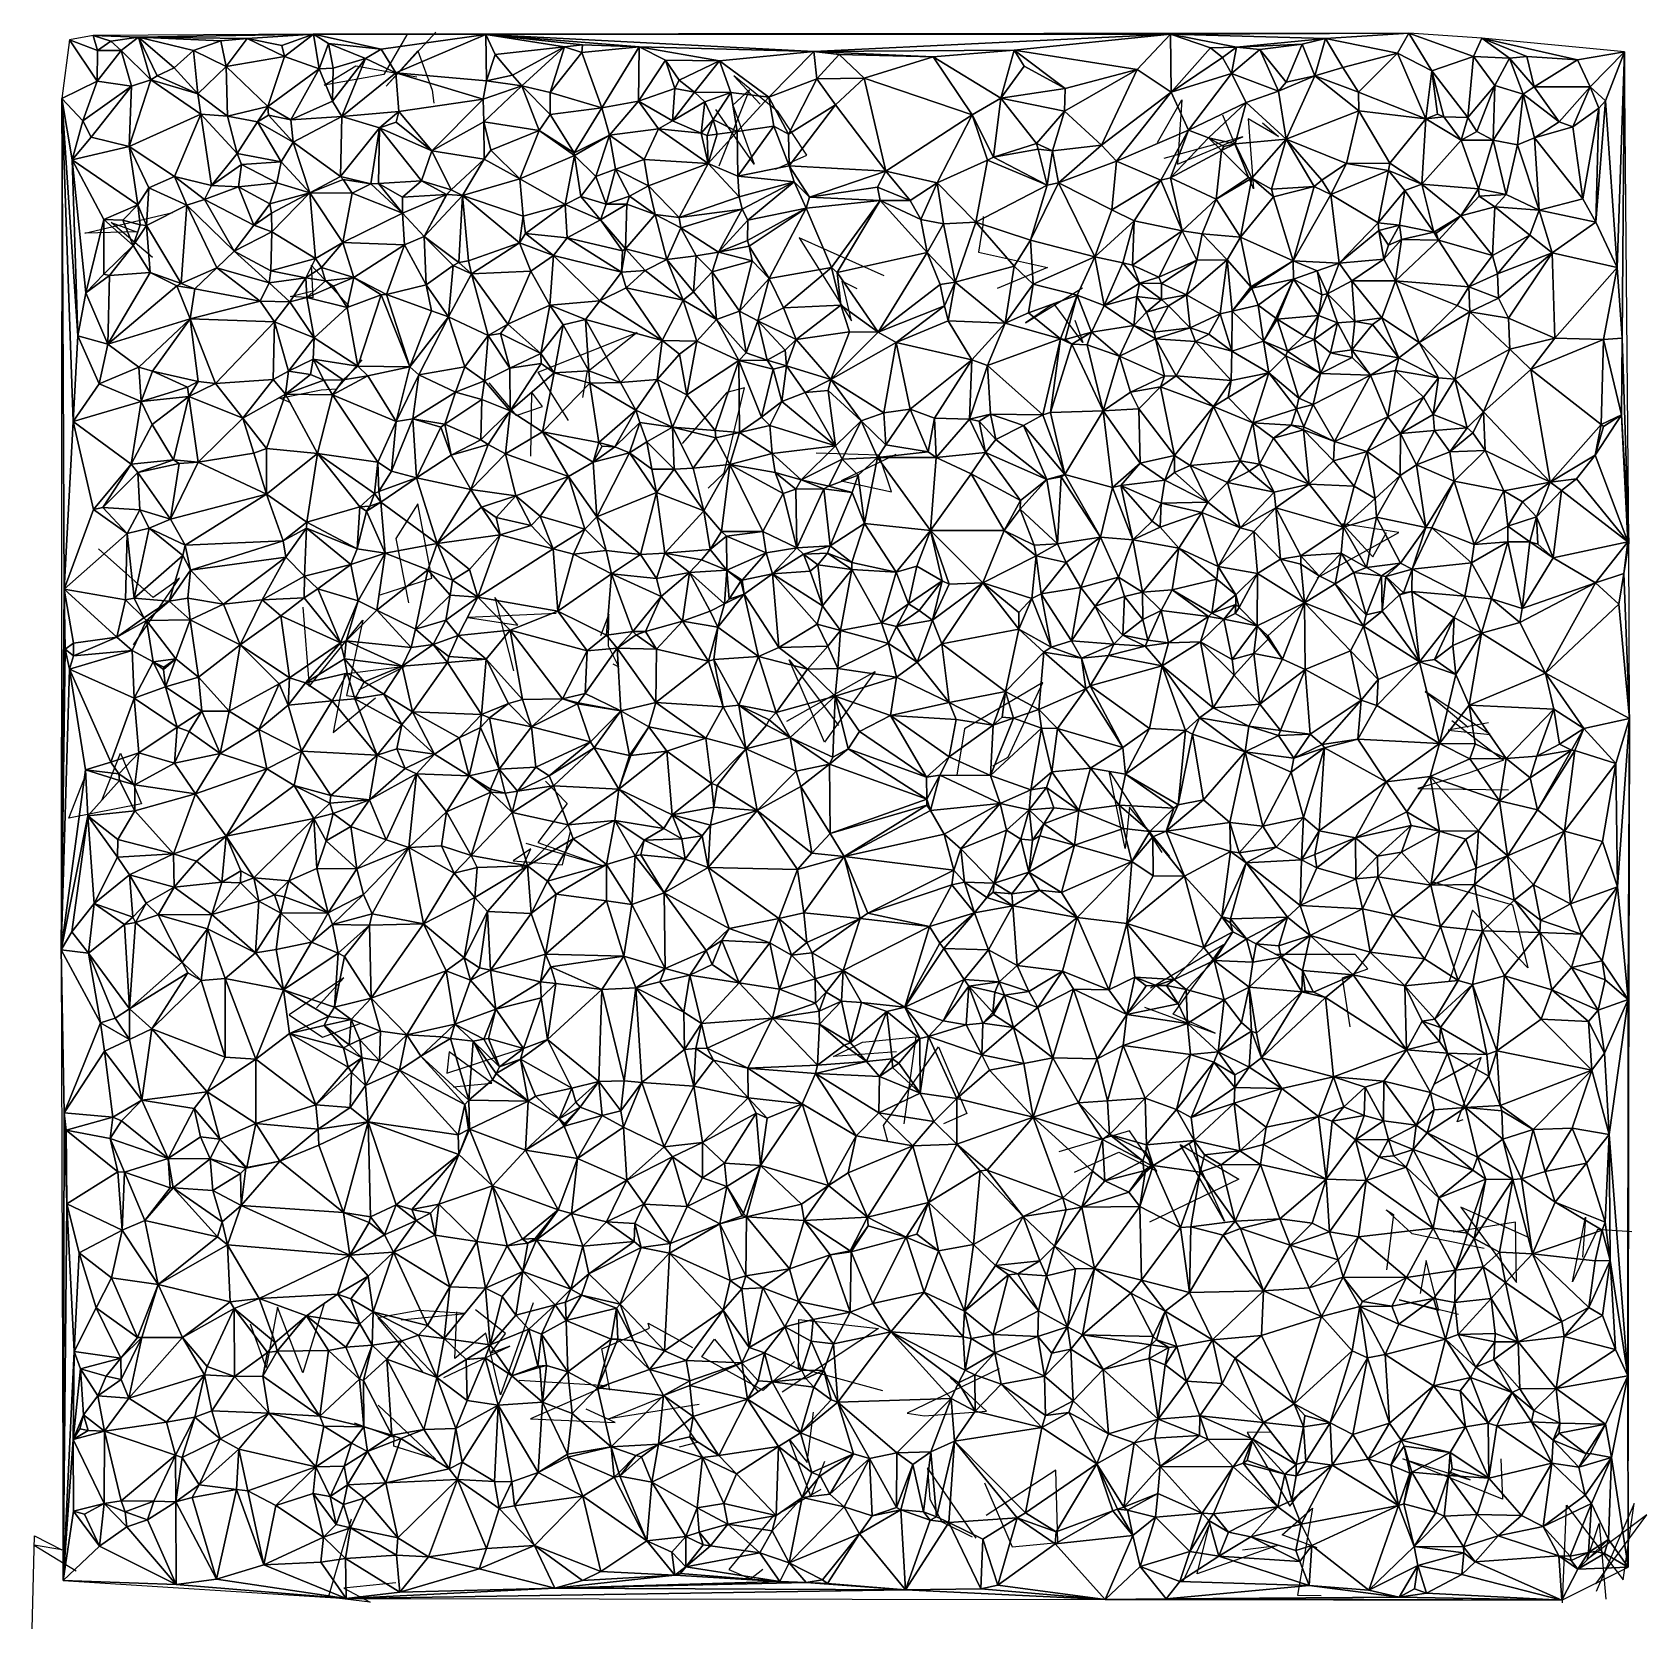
# Model space of a CAD drawing. Header units: metres. Extents: x -15.5 to 15.3, y -15.5 to 15.
import ezdxf

# ---------------------------------------------------------------- set-up
doc = ezdxf.new("R2010")
doc.units = ezdxf.units.M
doc.layers.add('CRACKS', color=1, linetype='Continuous')
doc.layers.add('STREET_MESH', color=7, linetype='Continuous')

msp = doc.modelspace()

# ---------------------------------------------------------------- linework, layer by layer
at = {"layer": 'CRACKS'}
for points in [[(-8.388, 14.953, 0.1), (-8.823, 14.194, 0.1), (-9.969, 13.994, 0.1), (-9.361, 14.361, 0.1), (-8.197, 14.155, 0.1)], [(-7.834, 15.004, 0.1), (-8.784, 13.976, 0.1), (-8.177, 14.65, 0.1), (-7.904, 13.896, 0.1), (-7.871, 13.646, 0.1)], [(-2.418, 12.452, 0.1), (-1.837, 13.902, 0.1), (-2.154, 13.612, 0.1), (-1.746, 12.484, 0.1), (-2.477, 13.527, 0.1)], [(-1.342, 12.386, 0.1), (-0.74, 12.655, 0.1), (-1.29, 13.484, 0.1), (-2.135, 14.17, 0.1), (-1.633, 13.63, 0.1)], [(5.962, 12.897, 0.1), (6.426, 13.712, 0.1), (6.345, 12.483, 0.1), (7.593, 13.005, 0.1), (6.084, 12.593, 0.1)], [(7.967, 13.27, 0.1), (8.275, 13.011, 0.1), (7.693, 13.348, 0.1), (7.798, 12.011, 0.1), (7.214, 13.417, 0.1)], [(-13.249, 10.696, 0.1), (-14.036, 11.365, 0.1), (-13.552, 11.188, 0.1), (-14.543, 11.164, 0.1), (-12.861, 11.56, 0.1)], [(2.632, 11.483, 0.1), (2.623, 11.313, 0.1), (2.541, 10.797, 0.1), (3.859, 10.509, 0.1), (2.901, 10.103, 0.1)], [(0.74, 10.349, 0.1), (-0.886, 11.073, 0.1), (0.112, 9.49, 0.1), (-0.064, 10.246, 0.1), (0.217, 10.103, 0.1)], [(-9.493, 9.771, 0.1), (-10.216, 10.554, 0.1), (-10.184, 9.929, 0.1), (-10.615, 9.953, 0.1), (-10.211, 10.054, 0.1)], [(4.385, 9.497, 0.1), (4.533, 9.071, 0.1), (3.979, 9.816, 0.1), (3.44, 9.451, 0.1), (4.527, 10.117, 0.1)], [(-5.299, 7.584, 0.1), (-5.873, 8.506, 0.1), (-3.984, 9.264, 0.1), (-4.944, 8.502, 0.1), (-5.027, 8.022, 0.1)], [(-10.604, 7.92, 0.1), (-10.812, 8.006, 0.1), (-10.024, 8.167, 0.1), (-9.726, 8.185, 0.1), (-9.24, 8.744, 0.1)], [(-6.821, 8.303, 0.1), (-6.295, 7.68, 0.1), (-5.792, 7.849, 0.1), (-6.005, 8.129, 0.1), (-6.022, 6.901, 0.1)], [(-2.628, 6.286, 0.1), (-2.32, 6.583, 0.1), (-1.935, 8.204, 0.1), (-2.267, 8.115, 0.1), (-3.122, 7.139, 0.1)], [(0.964, 6.929, 0.1), (-0.083, 6.427, 0.1), (0.88, 6.22, 0.1), (0.645, 6.919, 0.1), (-0.563, 6.954, 0.1)], [(-8.896, 4.25, 0.1), (-7.906, 4.566, 0.1), (-8.178, 5.99, 0.1), (-8.599, 5.326, 0.1), (-8.354, 4.093, 0.1)], [(9.012, 4.574, 0.1), (10.573, 5.441, 0.1), (9.5, 5.609, 0.1), (10.077, 4.977, 0.1), (10.339, 5.441, 0.1)], [(-13.613, 3.291, 0.1), (-12.731, 4.57, 0.1), (-12.884, 4.443, 0.1), (-13.238, 4.2, 0.1), (-14.283, 5.126, 0.1)], [(-10.376, 4.014, 0.1), (-10.254, 2.497, 0.1), (-9.226, 3.762, 0.1), (-9.539, 2.323, 0.1), (-9.215, 2.282, 0.1)], [(-5.531, 3.891, 0.1), (-7.212, 3.816, 0.1), (-6.264, 3.669, 0.1), (-6.706, 4.199, 0.1), (-6.35, 2.794, 0.1)], [(-4.449, 2.932, 0.1), (-4.335, 2.871, 0.1), (-4.529, 3.267, 0.1), (-4.527, 3.88, 0.1), (-4.684, 3.465, 0.1)], [(-9.304, 2.433, 0.1), (-8.431, 2.876, 0.1), (-9.577, 2.732, 0.1), (-9.792, 1.615, 0.1), (-8.985, 2.281, 0.1)], [(-1.125, 1.831, 0.1), (0.565, 2.781, 0.1), (-0.403, 1.429, 0.1), (-1.081, 3.007, 0.1), (-0.135, 1.752, 0.1)], [(2.816, 0.982, 0.1), (3.108, 1.146, 0.1), (3.77, 2.575, 0.1), (2.271, 1.689, 0.1), (2.13, 0.8, 0.1)], [(12.289, 1.803, 0.1), (11.519, 1.66, 0.1), (12.32, 1.579, 0.1), (11.077, 2.403, 0.1), (11.904, 1.717, 0.1)], [(11.587, 1.848, 0.1), (12.579, 1.086, 0.1), (11.909, 0.836, 0.1), (10.937, 0.545, 0.1), (12.672, 0.52, 0.1)], [(-14.213, 0.336, 0.1), (-13.863, 1.221, 0.1), (-13.457, 0.251, 0.1), (-14.845, -0.022, 0.1), (-14.559, 0.714, 0.1)], [(-5.735, 0.685, 0.1), (-5.324, 0.258, 0.1), (-5.883, -0.484, 0.1), (-4.642, -0.931, 0.1), (-6.107, -0.504, 0.1)], [(6.201, -0.754, 0.1), (5.427, 0.186, 0.1), (5.346, -0.601, 0.1), (5.041, 0.879, 0.1), (6.046, -0.676, 0.1)], [(-6.18, -0.972, 0.1), (-6.018, -0.605, 0.1), (-6.351, -0.838, 0.1), (-5.412, -0.916, 0.1), (-5.261, -0.276, 0.1)], [(11.227, -1.238, 0.1), (12.746, -1.679, 0.1), (13.043, -2.884, 0.1), (11.983, -1.782, 0.1), (11.541, -3.138, 0.1)], [(5.713, -3.635, 0.1), (7.065, -4.133, 0.1), (6.26, -3.769, 0.1), (7.224, -2.442, 0.1), (5.826, -3.27, 0.1)], [(9.648, -4.008, 0.1), (9.502, -3.074, 0.1), (9.982, -2.899, 0.1), (9.742, -2.628, 0.1), (8.215, -2.627, 0.1)], [(-10.115, -3.65, 0.1), (-9.59, -3.076, 0.1), (-10.638, -3.78, 0.1), (-9.998, -4.21, 0.1), (-9.279, -3.944, 0.1)], [(0.974, -4.487, 0.1), (-0.233, -4.581, 0.1), (0.322, -4.301, 0.1), (1.342, -4.199, 0.1), (1.116, -5.864, 0.1)], [(-7.5, -5.156, 0.1), (-6.762, -5.085, 0.1), (-7.579, -4.486, 0.1), (-7.625, -4.898, 0.1), (-5.987, -4.364, 0.1)], [(0.808, -6.206, 0.1), (0.726, -5.894, 0.1), (1.778, -4.392, 0.1), (2.32, -5.665, 0.1), (1.873, -5.866, 0.1)], [(11.797, -5.792, 0.1), (11.694, -5.83, 0.1), (12.148, -4.597, 0.1), (11.251, -5.11, 0.1), (11.985, -4.696, 0.1)], [(4.373, -6.787, 0.1), (5.226, -6.406, 0.1), (5.953, -6.769, 0.1), (5.427, -5.998, 0.1), (4.076, -6.403, 0.1)], [(6.562, -6.237, 0.1), (7.241, -7.727, 0.1), (6.397, -6.259, 0.1), (7.518, -6.925, 0.1), (5.809, -7.744, 0.1)], [(12.206, -8.25, 0.1), (10.83, -7.968, 0.1), (10.331, -7.51, 0.1), (10.473, -7.6, 0.1), (10.341, -8.654, 0.1)], [(13.04, -8.033, 0.1), (11.764, -7.457, 0.1), (12.828, -8.899, 0.1), (12.805, -7.746, 0.1), (11.612, -7.938, 0.1)], [(15.028, -7.932, 0.1), (14.374, -7.884, 0.1), (13.896, -8.883, 0.1), (14.147, -7.649, 0.1), (14.085, -8.415, 0.1)], [(11.718, -9.512, 0.1), (10.581, -9.228, 0.1), (11.34, -9.429, 0.1), (11.101, -8.476, 0.1), (10.986, -9.11, 0.1)], [(-9.959, -9.281, 0.1), (-10.376, -10.628, 0.1), (-10.859, -9.371, 0.1), (-11.078, -10.524, 0.1), (-11.372, -9.697, 0.1)], [(-8.498, -9.611, 0.1), (-7.273, -9.492, 0.1), (-8.155, -9.431, 0.1), (-8.939, -9.572, 0.1), (-8.088, -10.607, 0.1)], [(-7.679, -10.718, 0.1), (-6.42, -10.114, 0.1), (-6.782, -10.25, 0.1), (-6.5, -9.872, 0.1), (-7.072, -9.423, 0.1)], [(-5.974, -9.288, 0.1), (-6.598, -11.048, 0.1), (-6.874, -9.866, 0.1), (-7.47, -10.35, 0.1), (-7.429, -9.462, 0.1)], [(-4.505, -10.957, 0.1), (-4.657, -10.169, 0.1), (-3.748, -9.769, 0.1), (-3.774, -9.675, 0.1), (-2.928, -10.141, 0.1)], [(0.715, -10.968, 0.1), (-0.9, -10.528, 0.1), (-0.891, -9.607, 0.1), (0.63, -9.781, 0.1), (-1.215, -10.998, 0.1)], [(-0.974, -10.41, 0.1), (-1.576, -10.966, 0.1), (-2.748, -10.317, 0.1), (-2.503, -9.984, 0.1), (-1.67, -10.988, 0.1)], [(-6.241, -10.764, 0.1), (-4.562, -10.868, 0.1), (-6.025, -11.507, 0.1), (-4.407, -11.578, 0.1), (-4.961, -11.323, 0.1)], [(2.937, -10.55, 0.1), (1.177, -11.399, 0.1), (1.506, -11.446, 0.1), (2.692, -11.356, 0.1), (1.997, -10.715, 0.1)], [(-2.796, -11.229, 0.1), (-4.527, -11.508, 0.1), (-3.462, -11.072, 0.1), (-2.834, -11.955, 0.1), (-3.181, -12.048, 0.1)], [(-8.933, -11.247, 0.1), (-7.838, -12.279, 0.1), (-8.636, -12.027, 0.1), (-8.63, -11.86, 0.1), (-9.387, -11.591, 0.1)], [(-0.403, -12.321, 0.1), (-0.663, -12.987, 0.1), (-1.08, -11.897, 0.1), (-0.736, -12.339, 0.1), (-0.613, -11.378, 0.1)], [(8.329, -11.996, 0.1), (8.136, -11.762, 0.1), (7.675, -11.768, 0.1), (8.493, -13.173, 0.1), (8.72, -12.875, 0.1)], [(12.525, -12.268, 0.1), (12.56, -13.039, 0.1), (10.653, -12.272, 0.1), (11.938, -12.672, 0.1), (11.538, -12.517, 0.1)], [(2.498, -13.784, 0.1), (1.566, -12.443, 0.1), (1.611, -13.042, 0.1), (1.837, -13.474, 0.1), (2.423, -13.762, 0.1)], [(2.655, -12.73, 0.1), (3.183, -13.95, 0.1), (4.055, -13.869, 0.1), (4.019, -12.485, 0.1), (2.69, -13.352, 0.1)], [(-0.474, -12.857, 0.1), (-1.414, -13.397, 0.1), (-2.234, -14.386, 0.1), (-1.815, -14.563, 0.1), (-1.583, -14.377, 0.1)], [(9.013, -13.971, 0.1), (8.343, -13.724, 0.1), (8.923, -13.215, 0.1), (8.639, -14.876, 0.1), (9.092, -14.885, 0.1)], [(13.703, -15.025, 0.1), (13.783, -13.157, 0.1), (14.864, -14.583, 0.1), (15.073, -13.122, 0.1), (14.349, -14.805, 0.1)], [(-8.599, -14.64, 0.1), (-9.588, -14.744, 0.1), (-9.09, -15.01, 0.1), (-9.882, -14.914, 0.1), (-9.446, -13.417, 0.1)], [(7.59, -14.013, 0.1), (8.253, -13.924, 0.1), (6.719, -14.47, 0.1), (6.957, -13.521, 0.1), (6.449, -14.618, 0.1)], [(14.34, -14.66, 0.1), (15.314, -13.343, 0.1), (14.175, -14.195, 0.1), (14.405, -13.509, 0.1), (14.535, -14.954, 0.1)], [(-15.546, -15.518, 0.1), (-15.502, -13.741, 0.1), (-14.984, -14.009, 0.1), (-15.511, -13.922, 0.1), (-14.708, -14.409, 0.1)]]:
    msp.add_polyline3d(points, dxfattribs=at)
at = {"layer": 'STREET_MESH'}
for points in [[(-14.984, 13.737), (-14.303, 14.07), (-14.835, 14.859)], [(-14.298, 14.657), (-14.384, 14.942), (-14.835, 14.859)], [(-14.303, 14.07), (-14.298, 14.657), (-14.835, 14.859)], [(-13.516, 14.912), (-10.17, 14.966), (-14.384, 14.942)], [(-14.045, 14.834), (-13.516, 14.912), (-14.384, 14.942)], [(-14.298, 14.657), (-14.045, 14.834), (-14.384, 14.942)], [(-13.844, 14.655), (-14.045, 14.834), (-14.298, 14.657)], [(-14.045, 14.834), (-13.844, 14.655), (-13.516, 14.912)], [(-13.844, 14.655), (-13.281, 14.092), (-13.516, 14.912)], [(-13.516, 14.912), (-11.441, 14.883), (-10.17, 14.966)], [(-13.516, 14.912), (-12.462, 14.655), (-11.943, 14.839)], [(-11.441, 14.883), (-13.516, 14.912), (-11.943, 14.839)], [(-12.834, 14.325), (-12.462, 14.655), (-13.516, 14.912)], [(-13.159, 14.168), (-12.834, 14.325), (-13.516, 14.912)], [(-13.281, 14.092), (-13.159, 14.168), (-13.516, 14.912)], [(-12.462, 14.655), (-11.841, 14.35), (-11.943, 14.839)], [(-11.841, 14.35), (-11.441, 14.883), (-11.943, 14.839)], [(-10.726, 14.542), (-11.441, 14.883), (-11.841, 14.35)], [(-11.441, 14.883), (-10.777, 14.753), (-10.17, 14.966)], [(-11.441, 14.883), (-10.726, 14.542), (-10.777, 14.753)], [(-10.777, 14.753), (-10.726, 14.542), (-10.17, 14.966)], [(-10.726, 14.542), (-10.062, 14.304), (-10.17, 14.966)], [(-10.17, 14.966), (-6.877, 14.959), (10.764, 14.989)], [(-10.17, 14.966), (-8.88, 14.682), (-6.877, 14.959)], [(-10.062, 14.304), (-9.883, 14.791), (-10.17, 14.966)], [(-9.883, 14.791), (-8.88, 14.682), (-10.17, 14.966)], [(-8.88, 14.682), (-8.595, 14.227), (-6.877, 14.959)], [(-8.595, 14.227), (-6.866, 14.078), (-6.877, 14.959)], [(-6.877, 14.959), (6.213, 14.968), (10.764, 14.989)], [(-0.609, 14.634), (6.213, 14.968), (-6.877, 14.959)], [(-3.944, 14.724), (-0.609, 14.634), (-6.877, 14.959)], [(-5.03, 14.764), (-3.944, 14.724), (-6.877, 14.959)], [(-5.371, 14.723), (-5.03, 14.764), (-6.877, 14.959)], [(-6.866, 14.078), (-6.697, 14.576), (-6.877, 14.959)], [(-6.697, 14.576), (-5.371, 14.723), (-6.877, 14.959)], [(3.22, 14.661), (6.213, 14.968), (-0.609, 14.634)], [(3.22, 14.661), (5.572, 14.292), (6.213, 14.968)], [(5.572, 14.292), (6.226, 13.862), (6.213, 14.968)], [(6.213, 14.968), (9.173, 14.888), (10.764, 14.989)], [(6.226, 13.862), (6.977, 14.705), (6.213, 14.968)], [(6.977, 14.705), (7.471, 14.72), (6.213, 14.968)], [(7.471, 14.72), (9.173, 14.888), (6.213, 14.968)], [(7.471, 14.72), (8.73, 14.777), (9.173, 14.888)], [(8.73, 14.777), (8.968, 14.17), (9.173, 14.888)], [(8.968, 14.17), (9.508, 14.331), (9.173, 14.888)], [(9.173, 14.888), (10.549, 14.607), (10.764, 14.989)], [(9.508, 14.331), (10.549, 14.607), (9.173, 14.888)], [(10.549, 14.607), (11.206, 14.266), (10.764, 14.989)], [(12.006, 14.54), (12.16, 14.894), (10.764, 14.989)], [(11.206, 14.266), (12.006, 14.54), (10.764, 14.989)], [(12.006, 14.54), (12.694, 14.509), (12.16, 14.894)], [(12.16, 14.894), (13.993, 14.477), (14.888, 14.633)], [(13.021, 14.543), (13.993, 14.477), (12.16, 14.894)], [(12.694, 14.509), (13.021, 14.543), (12.16, 14.894)], [(-14.303, 14.07), (-13.844, 14.655), (-14.298, 14.657)], [(-13.844, 14.655), (-14.303, 14.07), (-13.651, 13.976)], [(-13.281, 14.092), (-13.844, 14.655), (-13.651, 13.976)], [(-12.462, 14.655), (-12.834, 14.325), (-12.382, 13.83)], [(-11.841, 14.35), (-12.462, 14.655), (-12.382, 13.83)], [(-10.726, 14.542), (-11.841, 14.35), (-11.044, 13.582)], [(-10.062, 14.304), (-10.726, 14.542), (-11.044, 13.582)], [(-9.792, 14.315), (-9.883, 14.791), (-10.062, 14.304)], [(-9.883, 14.791), (-9.174, 14.503), (-8.88, 14.682)], [(-9.883, 14.791), (-9.792, 14.315), (-9.174, 14.503)], [(-9.174, 14.503), (-8.595, 14.227), (-8.88, 14.682)], [(-6.697, 14.576), (-6.866, 14.078), (-6.369, 14.187)], [(-6.697, 14.576), (-6.369, 14.187), (-5.371, 14.723)], [(-6.369, 14.187), (-6.187, 13.978), (-5.371, 14.723)], [(-6.187, 13.978), (-5.649, 13.853), (-5.371, 14.723)], [(-5.371, 14.723), (-5.649, 13.853), (-5.044, 14.618)], [(-5.649, 13.853), (-4.659, 13.557), (-5.044, 14.618)], [(-5.03, 14.764), (-5.371, 14.723), (-5.044, 14.618)], [(-5.03, 14.764), (-5.044, 14.618), (-3.944, 14.724)], [(-5.044, 14.618), (-4.659, 13.557), (-3.944, 14.724)], [(-4.659, 13.557), (-3.958, 13.69), (-3.944, 14.724)], [(-3.958, 13.69), (-3.44, 14.47), (-3.944, 14.724)], [(-0.609, 14.634), (-3.944, 14.724), (-2.409, 14.455)], [(-3.944, 14.724), (-3.44, 14.47), (-2.409, 14.455)], [(-1.469, 13.761), (-0.609, 14.634), (-2.409, 14.455)], [(-1.469, 13.761), (-0.548, 14.111), (-0.609, 14.634)], [(1.676, 14.533), (3.22, 14.661), (-0.609, 14.634)], [(-0.123, 14.578), (1.676, 14.533), (-0.609, 14.634)], [(-0.548, 14.111), (-0.123, 14.578), (-0.609, 14.634)], [(-0.123, 14.578), (-0.548, 14.111), (0.354, 14.124)], [(1.676, 14.533), (-0.123, 14.578), (0.354, 14.124)], [(2.42, 13.423), (1.676, 14.533), (0.354, 14.124)], [(2.971, 13.746), (3.22, 14.661), (1.676, 14.533)], [(2.971, 13.746), (1.676, 14.533), (2.42, 13.423)], [(3.22, 14.661), (2.971, 13.746), (3.412, 14.354)], [(3.22, 14.661), (4.198, 13.928), (5.572, 14.292)], [(4.198, 13.928), (3.22, 14.661), (3.412, 14.354)], [(6.226, 13.862), (7.206, 14.522), (6.977, 14.705)], [(7.206, 14.522), (6.226, 13.862), (7.376, 14.217)], [(7.206, 14.522), (7.471, 14.72), (6.977, 14.705)], [(7.471, 14.72), (7.206, 14.522), (7.376, 14.217)], [(7.916, 14.674), (7.471, 14.72), (7.376, 14.217)], [(8.275, 13.881), (7.916, 14.674), (7.376, 14.217)], [(8.73, 14.777), (7.471, 14.72), (7.916, 14.674)], [(8.425, 14.051), (8.73, 14.777), (7.916, 14.674)], [(8.275, 13.881), (8.425, 14.051), (7.916, 14.674)], [(8.425, 14.051), (8.968, 14.17), (8.73, 14.777)], [(9.508, 14.331), (9.803, 13.856), (10.549, 14.607)], [(10.549, 14.607), (9.803, 13.856), (11.095, 13.35)], [(11.206, 14.266), (10.549, 14.607), (11.095, 13.35)], [(11.206, 14.266), (11.894, 13.377), (12.006, 14.54)], [(11.894, 13.377), (12.412, 13.989), (12.006, 14.54)], [(12.412, 13.989), (12.694, 14.509), (12.006, 14.54)], [(12.953, 13.823), (12.694, 14.509), (12.412, 13.989)], [(12.694, 14.509), (13.16, 13.962), (13.021, 14.543)], [(12.953, 13.823), (13.16, 13.962), (12.694, 14.509)], [(13.16, 13.962), (13.993, 14.477), (13.021, 14.543)], [(13.993, 14.477), (14.232, 13.961), (14.888, 14.633)], [(14.232, 13.961), (14.524, 13.694), (14.888, 14.633)], [(14.888, 14.633), (14.524, 13.694), (14.75, 10.509)], [(14.842, 9.155), (14.888, 14.633), (14.75, 10.509)], [(14.842, 9.155), (14.975, 5.243), (14.888, 14.633)], [(-12.834, 14.325), (-13.159, 14.168), (-12.382, 13.83)], [(-11.814, 13.402), (-11.841, 14.35), (-12.382, 13.83)], [(-11.841, 14.35), (-11.814, 13.402), (-11.044, 13.582)], [(-10.607, 13.331), (-10.062, 14.304), (-11.044, 13.582)], [(-10.062, 14.304), (-10.607, 13.331), (-9.806, 13.684)], [(-9.792, 14.315), (-10.062, 14.304), (-9.806, 13.684)], [(-9.632, 13.392), (-9.174, 14.503), (-9.806, 13.684)], [(-9.174, 14.503), (-9.792, 14.315), (-9.806, 13.684)], [(-9.632, 13.392), (-8.595, 14.227), (-9.174, 14.503)], [(-8.595, 14.227), (-9.632, 13.392), (-8.537, 13.489)], [(-6.93, 13.722), (-8.595, 14.227), (-8.537, 13.489)], [(-6.93, 13.722), (-6.866, 14.078), (-8.595, 14.227)], [(-3.958, 13.69), (-3.262, 13.926), (-3.44, 14.47)], [(-3.44, 14.47), (-3.182, 14.09), (-2.409, 14.455)], [(-3.44, 14.47), (-3.262, 13.926), (-3.182, 14.09)], [(-3.182, 14.09), (-2.888, 13.858), (-2.409, 14.455)], [(-2.888, 13.858), (-2.194, 13.854), (-2.409, 14.455)], [(-2.194, 13.854), (-1.469, 13.761), (-2.409, 14.455)], [(2.971, 13.746), (4.198, 13.928), (3.412, 14.354)], [(4.185, 13.493), (4.89, 12.846), (5.572, 14.292)], [(4.198, 13.928), (4.185, 13.493), (5.572, 14.292)], [(4.89, 12.846), (6.226, 13.862), (5.572, 14.292)], [(7.376, 14.217), (6.226, 13.862), (6.553, 13.135)], [(7.655, 13.662), (7.376, 14.217), (6.553, 13.135)], [(7.655, 13.662), (8.275, 13.881), (7.376, 14.217)], [(9.508, 14.331), (8.968, 14.17), (9.803, 13.856)], [(11.318, 13.441), (11.206, 14.266), (11.095, 13.35)], [(11.437, 13.388), (11.894, 13.377), (11.206, 14.266)], [(11.318, 13.441), (11.437, 13.388), (11.206, 14.266)], [(13.16, 13.962), (14.232, 13.961), (13.993, 14.477)], [(-14.579, 13.314), (-14.303, 14.07), (-14.984, 13.737)], [(-13.651, 13.976), (-14.303, 14.07), (-14.579, 13.314)], [(-13.651, 13.976), (-14.579, 13.314), (-14.421, 12.999)], [(-13.692, 12.819), (-13.651, 13.976), (-14.421, 12.999)], [(-13.281, 14.092), (-13.651, 13.976), (-13.692, 12.819)], [(-12.327, 13.439), (-13.281, 14.092), (-13.692, 12.819)], [(-13.159, 14.168), (-13.281, 14.092), (-12.382, 13.83)], [(-13.281, 14.092), (-12.327, 13.439), (-12.382, 13.83)], [(-6.866, 14.078), (-6.93, 13.722), (-6.187, 13.978)], [(-6.187, 13.978), (-6.93, 13.722), (-6.915, 13.289)], [(-6.187, 13.978), (-6.915, 13.289), (-5.857, 13.124)], [(-6.866, 14.078), (-6.187, 13.978), (-6.369, 14.187)], [(-5.646, 13.433), (-6.187, 13.978), (-5.857, 13.124)], [(-5.646, 13.433), (-5.649, 13.853), (-6.187, 13.978)], [(-3.306, 13.314), (-3.262, 13.926), (-3.958, 13.69)], [(-3.262, 13.926), (-3.306, 13.314), (-2.888, 13.858)], [(-3.262, 13.926), (-2.888, 13.858), (-3.182, 14.09)], [(-0.548, 14.111), (-1.469, 13.761), (-1.093, 13.053)], [(-0.194, 13.619), (-0.548, 14.111), (-1.093, 13.053)], [(-0.548, 14.111), (-0.194, 13.619), (0.354, 14.124)], [(-0.194, 13.619), (0.767, 12.347), (0.354, 14.124)], [(0.767, 12.347), (2.42, 13.423), (0.354, 14.124)], [(4.185, 13.493), (4.198, 13.928), (2.971, 13.746)], [(8.423, 12.959), (8.968, 14.17), (8.275, 13.881)], [(8.968, 14.17), (8.425, 14.051), (8.275, 13.881)], [(9.813, 13.5), (8.968, 14.17), (8.423, 12.959)], [(8.968, 14.17), (9.813, 13.5), (9.803, 13.856)], [(11.894, 13.377), (12.065, 13.107), (12.412, 13.989)], [(12.065, 13.107), (12.381, 12.941), (12.412, 13.989)], [(12.381, 12.941), (12.953, 13.823), (12.412, 13.989)], [(13.16, 13.962), (12.953, 13.823), (13.638, 13.294)], [(14.232, 13.961), (13.16, 13.962), (13.638, 13.294)], [(13.903, 13.193), (14.232, 13.961), (13.638, 13.294)], [(14.399, 13.553), (14.232, 13.961), (13.903, 13.193)], [(14.232, 13.961), (14.399, 13.553), (14.524, 13.694)], [(-14.937, 4.355), (-14.984, 13.737), (-14.993, -2.539)], [(-14.984, 13.737), (-14.937, 4.355), (-14.763, 7.56)], [(-14.678, 9.199), (-14.984, 13.737), (-14.763, 7.56)], [(-14.984, 13.737), (-14.678, 9.199), (-14.785, 12.564)], [(-14.579, 13.314), (-14.984, 13.737), (-14.785, 12.564)], [(-12.327, 13.439), (-11.814, 13.402), (-12.382, 13.83)], [(-11.814, 13.402), (-11.241, 13.291), (-11.044, 13.582)], [(-11.241, 13.291), (-11.032, 13.42), (-11.044, 13.582)], [(-11.032, 13.42), (-10.607, 13.331), (-11.044, 13.582)], [(-10.607, 13.331), (-9.632, 13.392), (-9.806, 13.684)], [(-7.907, 12.736), (-6.93, 13.722), (-8.537, 13.489)], [(-6.93, 13.722), (-7.907, 12.736), (-6.915, 13.289)], [(-5.649, 13.853), (-5.646, 13.433), (-4.659, 13.557)], [(-3.958, 13.69), (-4.659, 13.557), (-4.512, 13.039)], [(-3.576, 13.155), (-3.958, 13.69), (-4.512, 13.039)], [(-3.576, 13.155), (-3.306, 13.314), (-3.958, 13.69)], [(-2.888, 13.858), (-3.306, 13.314), (-2.691, 13.674)], [(-2.691, 13.674), (-3.306, 13.314), (-2.761, 13.073)], [(-2.194, 13.854), (-2.888, 13.858), (-2.691, 13.674)], [(-2.534, 13.336), (-2.691, 13.674), (-2.761, 13.073)], [(-2.534, 13.336), (-2.194, 13.854), (-2.691, 13.674)], [(-2.534, 13.336), (-2.071, 13.105), (-2.194, 13.854)], [(-2.071, 13.105), (-1.469, 13.761), (-2.194, 13.854)], [(-2.071, 13.105), (-1.369, 13.211), (-1.469, 13.761)], [(-1.469, 13.761), (-1.369, 13.211), (-1.093, 13.053)], [(-1.081, 12.449), (-0.194, 13.619), (-1.093, 13.053)], [(-1.081, 12.449), (0.767, 12.347), (-0.194, 13.619)], [(2.825, 12.615), (2.971, 13.746), (2.42, 13.423)], [(2.971, 13.746), (2.825, 12.615), (3.651, 12.877)], [(4.185, 13.493), (2.971, 13.746), (3.651, 12.877)], [(5.182, 12.539), (6.226, 13.862), (4.89, 12.846)], [(6.226, 13.862), (5.182, 12.539), (6.553, 13.135)], [(6.939, 12.985), (7.655, 13.662), (6.553, 13.135)], [(7.655, 13.662), (6.939, 12.985), (7.446, 12.872)], [(8.423, 12.959), (7.655, 13.662), (7.446, 12.872)], [(7.655, 13.662), (8.423, 12.959), (8.275, 13.881)], [(9.803, 13.856), (9.813, 13.5), (11.095, 13.35)], [(12.953, 13.823), (12.381, 12.941), (12.842, 12.851)], [(12.953, 13.823), (12.842, 12.851), (13.17, 12.985)], [(13.638, 13.294), (12.953, 13.823), (13.17, 12.985)], [(14.524, 13.694), (14.339, 11.374), (14.75, 10.509)], [(14.524, 13.694), (14.399, 13.553), (14.339, 11.374)], [(-14.579, 13.314), (-14.785, 12.564), (-14.421, 12.999)], [(-12.327, 13.439), (-13.692, 12.819), (-12.827, 12.246)], [(-12.123, 12.073), (-12.327, 13.439), (-12.827, 12.246)], [(-11.814, 13.402), (-12.327, 13.439), (-11.631, 12.685)], [(-12.327, 13.439), (-12.123, 12.073), (-11.631, 12.685)], [(-11.241, 13.291), (-11.814, 13.402), (-11.631, 12.685)], [(-11.241, 13.291), (-11.631, 12.685), (-10.787, 12.524)], [(-11.032, 13.42), (-11.241, 13.291), (-10.56, 12.902)], [(-10.56, 12.902), (-11.241, 13.291), (-10.787, 12.524)], [(-10.607, 13.331), (-11.032, 13.42), (-10.56, 12.902)], [(-9.632, 13.392), (-10.607, 13.331), (-10.56, 12.902)], [(-9.632, 13.392), (-10.56, 12.902), (-9.656, 12.248)], [(-8.907, 13.175), (-9.632, 13.392), (-9.656, 12.248)], [(-9.632, 13.392), (-8.907, 13.175), (-8.537, 13.489)], [(-8.907, 13.175), (-8.591, 13.287), (-8.537, 13.489)], [(-7.907, 12.736), (-8.591, 13.287), (-8.907, 13.175)], [(-8.591, 13.287), (-7.907, 12.736), (-8.537, 13.489)], [(-7.907, 12.736), (-6.907, 12.575), (-6.915, 13.289)], [(-6.915, 13.289), (-6.781, 12.75), (-5.857, 13.124)], [(-6.907, 12.575), (-6.781, 12.75), (-6.915, 13.289)], [(-5.188, 12.699), (-5.646, 13.433), (-5.857, 13.124)], [(-5.646, 13.433), (-5.188, 12.699), (-4.659, 13.557)], [(-4.659, 13.557), (-5.188, 12.699), (-4.512, 13.039)], [(-3.306, 13.314), (-3.576, 13.155), (-2.761, 13.073)], [(-2.645, 13.03), (-2.534, 13.336), (-2.761, 13.073)], [(-2.534, 13.336), (-2.645, 13.03), (-2.457, 13.056)], [(-2.071, 13.105), (-2.534, 13.336), (-2.457, 13.056)], [(0.767, 12.347), (1.753, 12.126), (2.42, 13.423)], [(1.753, 12.126), (2.715, 12.561), (2.42, 13.423)], [(2.715, 12.561), (2.825, 12.615), (2.42, 13.423)], [(3.956, 12.739), (4.185, 13.493), (3.651, 12.877)], [(4.185, 13.493), (3.956, 12.739), (4.89, 12.846)], [(9.813, 13.5), (8.423, 12.959), (9.576, 12.495)], [(9.813, 13.5), (9.576, 12.495), (10.404, 12.503)], [(9.813, 13.5), (10.404, 12.503), (11.095, 13.35)], [(11.095, 13.35), (10.404, 12.503), (11.018, 12.102)], [(11.765, 12.943), (11.095, 13.35), (11.018, 12.102)], [(11.437, 13.388), (11.318, 13.441), (11.095, 13.35)], [(11.765, 12.943), (11.437, 13.388), (11.095, 13.35)], [(11.894, 13.377), (11.437, 13.388), (11.765, 12.943)], [(12.065, 13.107), (11.894, 13.377), (11.765, 12.943)], [(13.903, 13.193), (13.638, 13.294), (13.17, 12.985)], [(14.399, 13.553), (13.903, 13.193), (14.091, 11.817)], [(14.339, 11.374), (14.399, 13.553), (14.091, 11.817)], [(-14.785, 12.564), (-13.692, 12.819), (-14.421, 12.999)], [(-9.075, 12.107), (-8.907, 13.175), (-9.656, 12.248)], [(-8.907, 13.175), (-9.075, 12.107), (-8.928, 12.11)], [(-8.106, 12.165), (-8.907, 13.175), (-8.928, 12.11)], [(-8.106, 12.165), (-7.907, 12.736), (-8.907, 13.175)], [(-6.781, 12.75), (-6.224, 12.205), (-5.857, 13.124)], [(-6.224, 12.205), (-5.18, 12.646), (-5.857, 13.124)], [(-5.18, 12.646), (-5.188, 12.699), (-5.857, 13.124)], [(-5.188, 12.699), (-5.18, 12.646), (-4.512, 13.039)], [(-5.18, 12.646), (-4.775, 12.247), (-4.512, 13.039)], [(-4.775, 12.247), (-4.397, 12.388), (-4.512, 13.039)], [(-3.85, 12.57), (-3.576, 13.155), (-4.512, 13.039)], [(-4.397, 12.388), (-3.85, 12.57), (-4.512, 13.039)], [(-3.576, 13.155), (-3.85, 12.57), (-2.624, 12.493)], [(-3.576, 13.155), (-2.624, 12.493), (-2.761, 13.073)], [(-2.624, 12.493), (-2.645, 13.03), (-2.761, 13.073)], [(-2.645, 13.03), (-2.624, 12.493), (-2.457, 13.056)], [(-2.624, 12.493), (-2.071, 13.105), (-2.457, 13.056)], [(-2.059, 12.251), (-2.071, 13.105), (-2.624, 12.493)], [(-1.369, 13.211), (-2.071, 13.105), (-2.059, 12.251)], [(-1.081, 12.449), (-1.369, 13.211), (-2.059, 12.251)], [(-1.369, 13.211), (-1.081, 12.449), (-1.093, 13.053)], [(5.182, 12.539), (6.027, 12.178), (6.553, 13.135)], [(6.027, 12.178), (6.211, 12.223), (6.553, 13.135)], [(6.211, 12.223), (6.939, 12.985), (6.553, 13.135)], [(7.186, 12.744), (6.939, 12.985), (6.211, 12.223)], [(7.23, 12.822), (6.939, 12.985), (7.186, 12.744)], [(6.939, 12.985), (7.23, 12.822), (7.446, 12.872)], [(12.381, 12.941), (12.065, 13.107), (11.765, 12.943)], [(12.842, 12.851), (13.261, 11.606), (13.17, 12.985)], [(14.091, 11.817), (13.903, 13.193), (13.17, 12.985)], [(13.261, 11.606), (14.091, 11.817), (13.17, 12.985)], [(-13.531, 11.702), (-13.692, 12.819), (-14.785, 12.564)], [(-13.692, 12.819), (-13.321, 12.032), (-12.827, 12.246)], [(-13.531, 11.702), (-13.321, 12.032), (-13.692, 12.819)], [(-12.123, 12.073), (-11.546, 12.477), (-11.631, 12.685)], [(-11.631, 12.685), (-11.546, 12.477), (-10.787, 12.524)], [(-10.238, 11.934), (-10.56, 12.902), (-10.787, 12.524)], [(-10.56, 12.902), (-10.238, 11.934), (-9.656, 12.248)], [(-7.541, 11.991), (-7.907, 12.736), (-8.106, 12.165)], [(-7.541, 11.991), (-6.907, 12.575), (-7.907, 12.736)], [(-6.781, 12.75), (-6.907, 12.575), (-6.224, 12.205)], [(2.825, 12.615), (3.684, 12.77), (3.651, 12.877)], [(3.684, 12.77), (2.825, 12.615), (3.856, 12.083)], [(3.684, 12.77), (3.956, 12.739), (3.651, 12.877)], [(3.956, 12.739), (3.684, 12.77), (3.856, 12.083)], [(4.072, 12.124), (3.956, 12.739), (3.856, 12.083)], [(3.956, 12.739), (4.072, 12.124), (4.89, 12.846)], [(4.072, 12.124), (5.182, 12.539), (4.89, 12.846)], [(7.186, 12.744), (6.211, 12.223), (7.086, 11.812)], [(7.705, 12.23), (7.186, 12.744), (7.086, 11.812)], [(7.23, 12.822), (7.186, 12.744), (7.446, 12.872)], [(7.186, 12.744), (7.705, 12.23), (7.446, 12.872)], [(7.766, 12.216), (8.423, 12.959), (7.446, 12.872)], [(7.705, 12.23), (7.766, 12.216), (7.446, 12.872)], [(8.145, 12.003), (8.423, 12.959), (7.766, 12.216)], [(8.423, 12.959), (8.145, 12.003), (8.96, 12.058)], [(9.576, 12.495), (8.423, 12.959), (9.107, 12.177)], [(8.423, 12.959), (8.96, 12.058), (9.107, 12.177)], [(12.097, 12.01), (11.765, 12.943), (11.018, 12.102)], [(12.381, 12.941), (11.765, 12.943), (12.097, 12.01)], [(12.63, 11.901), (12.381, 12.941), (12.097, 12.01)], [(12.381, 12.941), (12.63, 11.901), (12.842, 12.851)], [(12.63, 11.901), (13.261, 11.606), (12.842, 12.851)], [(-14.678, 9.199), (-14.521, 10.023), (-14.785, 12.564)], [(-14.785, 12.564), (-14.521, 10.023), (-14.177, 11.423)], [(-13.531, 11.702), (-14.785, 12.564), (-14.177, 11.423)], [(-11.607, 12.046), (-11.546, 12.477), (-12.123, 12.073)], [(-11.546, 12.477), (-11.607, 12.046), (-10.872, 12.128)], [(-10.787, 12.524), (-11.546, 12.477), (-10.872, 12.128)], [(-10.238, 11.934), (-10.787, 12.524), (-10.872, 12.128)], [(-7.541, 11.991), (-7.322, 11.885), (-6.907, 12.575)], [(-6.907, 12.575), (-7.322, 11.885), (-6.224, 12.205)], [(-5.18, 12.646), (-6.224, 12.205), (-5.362, 11.712)], [(-5.059, 11.861), (-5.18, 12.646), (-5.362, 11.712)], [(-5.059, 11.861), (-4.775, 12.247), (-5.18, 12.646)], [(-4.578, 11.717), (-4.397, 12.388), (-4.775, 12.247)], [(-4.129, 11.871), (-4.397, 12.388), (-4.578, 11.717)], [(-4.397, 12.388), (-3.769, 12.065), (-3.85, 12.57)], [(-4.397, 12.388), (-4.129, 11.871), (-3.769, 12.065)], [(-3.85, 12.57), (-3.769, 12.065), (-2.624, 12.493)], [(-3.769, 12.065), (-3.181, 11.463), (-2.624, 12.493)], [(-3.181, 11.463), (-2.033, 11.858), (-2.624, 12.493)], [(-2.033, 11.858), (-2.059, 12.251), (-2.624, 12.493)], [(-0.985, 12.146), (-1.081, 12.449), (-2.059, 12.251)], [(-1.081, 12.449), (-0.689, 11.85), (0.767, 12.347)], [(-0.985, 12.146), (-0.689, 11.85), (-1.081, 12.449)], [(-0.689, 11.85), (0.612, 12.044), (0.767, 12.347)], [(0.612, 12.044), (1.237, 11.79), (0.767, 12.347)], [(1.237, 11.79), (1.753, 12.126), (0.767, 12.347)], [(2.715, 12.561), (1.753, 12.126), (2.489, 11.375)], [(3.856, 12.083), (2.715, 12.561), (2.489, 11.375)], [(3.856, 12.083), (2.825, 12.615), (2.715, 12.561)], [(4.072, 12.124), (5.089, 11.608), (5.182, 12.539)], [(5.182, 12.539), (5.089, 11.608), (6.027, 12.178)], [(9.273, 11.902), (9.576, 12.495), (9.107, 12.177)], [(9.576, 12.495), (9.273, 11.902), (10.377, 12.36)], [(9.273, 11.902), (10.178, 11.363), (10.377, 12.36)], [(10.404, 12.503), (9.576, 12.495), (10.377, 12.36)], [(10.178, 11.363), (10.692, 11.979), (10.377, 12.36)], [(10.404, 12.503), (10.377, 12.36), (11.018, 12.102)], [(10.377, 12.36), (10.692, 11.979), (11.018, 12.102)], [(-13.321, 12.032), (-12.593, 11.698), (-12.827, 12.246)], [(-12.255, 11.804), (-12.123, 12.073), (-12.827, 12.246)], [(-12.593, 11.698), (-12.255, 11.804), (-12.827, 12.246)], [(-12.255, 11.804), (-11.607, 12.046), (-12.123, 12.073)], [(-11.607, 12.046), (-12.255, 11.804), (-11.314, 11.317)], [(-11.607, 12.046), (-11.008, 11.723), (-10.872, 12.128)], [(-11.008, 11.723), (-11.607, 12.046), (-11.314, 11.317)], [(-11.008, 11.723), (-10.238, 11.934), (-10.872, 12.128)], [(-10.238, 11.934), (-9.605, 12.188), (-9.656, 12.248)], [(-9.605, 12.188), (-10.238, 11.934), (-9.432, 11.927)], [(-9.605, 12.188), (-9.075, 12.107), (-9.656, 12.248)], [(-9.075, 12.107), (-9.605, 12.188), (-9.432, 11.927)], [(-9.075, 12.107), (-9.432, 11.927), (-8.471, 11.548)], [(-8.928, 12.11), (-9.075, 12.107), (-8.471, 11.548)], [(-8.467, 11.852), (-8.106, 12.165), (-8.928, 12.11)], [(-8.467, 11.852), (-8.928, 12.11), (-8.471, 11.548)], [(-8.467, 11.852), (-7.631, 11.903), (-8.106, 12.165)], [(-7.631, 11.903), (-7.541, 11.991), (-8.106, 12.165)], [(-7.322, 11.885), (-6.163, 11.489), (-6.224, 12.205)], [(-6.224, 12.205), (-6.163, 11.489), (-5.362, 11.712)], [(-5.059, 11.861), (-4.578, 11.717), (-4.775, 12.247)], [(-3.769, 12.065), (-4.129, 11.871), (-3.639, 11.522)], [(-3.181, 11.463), (-3.769, 12.065), (-3.639, 11.522)], [(-2.033, 11.858), (-0.985, 12.146), (-2.059, 12.251)], [(-0.985, 12.146), (-2.033, 11.858), (-1.978, 11.622)], [(-0.985, 12.146), (-1.978, 11.622), (-1.868, 11.41)], [(-0.751, 11.64), (-0.985, 12.146), (-1.868, 11.41)], [(-0.689, 11.85), (-0.985, 12.146), (-0.751, 11.64)], [(0.612, 12.044), (-0.689, 11.85), (0.663, 11.788)], [(1.237, 11.79), (0.612, 12.044), (0.663, 11.788)], [(1.237, 11.79), (1.437, 11.423), (1.753, 12.126)], [(1.437, 11.423), (1.873, 11.34), (1.753, 12.126)], [(1.753, 12.126), (1.873, 11.34), (2.489, 11.375)], [(3.532, 11.029), (3.856, 12.083), (2.489, 11.375)], [(3.532, 11.029), (4.072, 12.124), (3.856, 12.083)], [(4.763, 10.713), (4.072, 12.124), (3.532, 11.029)], [(4.072, 12.124), (4.763, 10.713), (5.089, 11.608)], [(6.027, 12.178), (5.089, 11.608), (5.515, 11.399)], [(6.435, 11.208), (6.027, 12.178), (5.515, 11.399)], [(6.211, 12.223), (6.027, 12.178), (6.435, 11.208)], [(7.086, 11.812), (6.211, 12.223), (6.435, 11.208)], [(7.766, 12.216), (7.705, 12.23), (7.086, 11.812)], [(7.766, 12.216), (7.086, 11.812), (7.55, 11.085)], [(8.179, 11.857), (7.766, 12.216), (7.55, 11.085)], [(8.145, 12.003), (7.766, 12.216), (8.179, 11.857)], [(8.96, 12.058), (8.145, 12.003), (8.179, 11.857)], [(8.96, 12.058), (8.179, 11.857), (8.558, 10.634)], [(9.273, 11.902), (8.96, 12.058), (8.558, 10.634)], [(8.96, 12.058), (9.273, 11.902), (9.107, 12.177)], [(10.692, 11.979), (11.243, 11.182), (11.018, 12.102)], [(11.762, 11.493), (12.097, 12.01), (11.018, 12.102)], [(11.243, 11.182), (11.762, 11.493), (11.018, 12.102)], [(-13.531, 11.702), (-13.364, 11.311), (-13.321, 12.032)], [(-13.364, 11.311), (-12.593, 11.698), (-13.321, 12.032)], [(-12.255, 11.804), (-12.593, 11.698), (-11.689, 10.822)], [(-11.314, 11.317), (-12.255, 11.804), (-11.689, 10.822)], [(-10.238, 11.934), (-11.008, 11.723), (-10.976, 11.547)], [(-10.238, 11.934), (-10.976, 11.547), (-10.97, 11.191)], [(-10.13, 10.676), (-10.238, 11.934), (-10.97, 11.191)], [(-9.432, 11.927), (-10.238, 11.934), (-9.61, 10.987)], [(-10.238, 11.934), (-10.13, 10.676), (-9.61, 10.987)], [(-9.432, 11.927), (-9.61, 10.987), (-8.471, 11.548)], [(-7.631, 11.903), (-8.467, 11.852), (-8.471, 11.548)], [(-8.054, 11.102), (-7.631, 11.903), (-8.471, 11.548)], [(-7.619, 11.905), (-7.631, 11.903), (-8.054, 11.102)], [(-7.322, 11.885), (-7.619, 11.905), (-8.054, 11.102)], [(-7.393, 10.604), (-7.322, 11.885), (-8.054, 11.102)], [(-7.631, 11.903), (-7.619, 11.905), (-7.541, 11.991)], [(-7.619, 11.905), (-7.322, 11.885), (-7.541, 11.991)], [(-7.322, 11.885), (-7.393, 10.604), (-7.205, 10.632)], [(-7.322, 11.885), (-6.231, 10.976), (-6.163, 11.489)], [(-6.231, 10.976), (-7.322, 11.885), (-7.205, 10.632)], [(-4.682, 11.415), (-5.059, 11.861), (-5.362, 11.712)], [(-5.059, 11.861), (-4.682, 11.415), (-4.578, 11.717)], [(-4.129, 11.871), (-4.578, 11.717), (-4.181, 11.72)], [(-4.129, 11.871), (-4.181, 11.72), (-3.639, 11.522)], [(-1.978, 11.622), (-2.033, 11.858), (-3.181, 11.463)], [(-0.689, 11.85), (-0.751, 11.64), (0.663, 11.788)], [(-0.751, 11.64), (-0.267, 10.507), (0.663, 11.788)], [(-0.267, 10.507), (-0.16, 10.411), (0.663, 11.788)], [(-0.16, 10.411), (1.563, 10.795), (0.663, 11.788)], [(1.437, 11.423), (1.237, 11.79), (0.663, 11.788)], [(1.563, 10.795), (1.437, 11.423), (0.663, 11.788)], [(6.814, 11.148), (7.086, 11.812), (6.435, 11.208)], [(7.086, 11.812), (6.814, 11.148), (7.55, 11.085)], [(8.179, 11.857), (7.55, 11.085), (8.558, 10.634)], [(9.433, 10.589), (9.273, 11.902), (8.558, 10.634)], [(10.178, 11.363), (9.273, 11.902), (9.433, 10.589)], [(10.178, 11.363), (10.589, 11.313), (10.692, 11.979)], [(10.589, 11.313), (11.243, 11.182), (10.692, 11.979)], [(11.762, 11.493), (12.11, 11.871), (12.097, 12.01)], [(11.762, 11.493), (12.413, 11.665), (12.11, 11.871)], [(12.11, 11.871), (12.63, 11.901), (12.097, 12.01)], [(12.413, 11.665), (12.63, 11.901), (12.11, 11.871)], [(12.63, 11.901), (12.413, 11.665), (13.261, 11.606)], [(13.261, 11.606), (14.339, 11.374), (14.091, 11.817)], [(-14.521, 10.023), (-14.178, 10.381), (-14.177, 11.423)], [(-14.178, 10.381), (-13.618, 10.928), (-14.177, 11.423)], [(-13.813, 11.414), (-13.531, 11.702), (-14.177, 11.423)], [(-13.618, 10.928), (-13.813, 11.414), (-14.177, 11.423)], [(-13.484, 11.321), (-13.531, 11.702), (-13.813, 11.414)], [(-13.531, 11.702), (-13.484, 11.321), (-13.364, 11.311)], [(-12.699, 10.2), (-12.593, 11.698), (-13.364, 11.311)], [(-12.593, 11.698), (-12.699, 10.2), (-12.017, 10.498)], [(-11.689, 10.822), (-12.593, 11.698), (-12.017, 10.498)], [(-11.305, 11.319), (-11.008, 11.723), (-11.314, 11.317)], [(-11.008, 11.723), (-11.305, 11.319), (-10.976, 11.547)], [(-10.976, 11.547), (-11.305, 11.319), (-10.97, 11.191)], [(-9.61, 10.987), (-8.432, 10.937), (-8.471, 11.548)], [(-8.432, 10.937), (-8.054, 11.102), (-8.471, 11.548)], [(-6.231, 10.976), (-6.119, 11.157), (-6.163, 11.489)], [(-6.163, 11.489), (-6.119, 11.157), (-5.362, 11.712)], [(-6.119, 11.157), (-5.319, 11.073), (-5.362, 11.712)], [(-5.319, 11.073), (-4.682, 11.415), (-5.362, 11.712)], [(-4.181, 11.72), (-4.682, 11.415), (-4.205, 10.865)], [(-4.578, 11.717), (-4.682, 11.415), (-4.181, 11.72)], [(-4.181, 11.72), (-4.205, 10.865), (-3.639, 11.522)], [(-4.205, 10.865), (-3.418, 10.661), (-3.639, 11.522)], [(-3.15, 11.267), (-3.181, 11.463), (-3.639, 11.522)], [(-3.418, 10.661), (-3.15, 11.267), (-3.639, 11.522)], [(-3.15, 11.267), (-1.978, 11.622), (-3.181, 11.463)], [(-3.15, 11.267), (-2.428, 10.8), (-1.978, 11.622)], [(-1.978, 11.622), (-2.428, 10.8), (-1.868, 11.41)], [(-1.877, 11.026), (-0.751, 11.64), (-1.868, 11.41)], [(-1.877, 11.026), (-1.841, 10.916), (-0.751, 11.64)], [(-1.841, 10.916), (-1.458, 10.296), (-0.751, 11.64)], [(-1.458, 10.296), (-0.267, 10.507), (-0.751, 11.64)], [(1.873, 11.34), (1.437, 11.423), (1.563, 10.795)], [(5.089, 11.608), (4.763, 10.713), (5.515, 11.399)], [(11.243, 11.182), (11.289, 11.166), (11.762, 11.493)], [(11.289, 11.166), (11.336, 11.029), (11.762, 11.493)], [(11.336, 11.029), (12.368, 10.733), (11.762, 11.493)], [(12.368, 10.733), (12.413, 11.665), (11.762, 11.493)], [(12.413, 11.665), (12.368, 10.733), (13.079, 11.125)], [(13.261, 11.606), (12.413, 11.665), (13.079, 11.125)], [(13.507, 10.784), (13.261, 11.606), (13.079, 11.125)], [(13.261, 11.606), (13.507, 10.784), (14.339, 11.374)], [(-13.618, 10.928), (-13.484, 11.321), (-13.813, 11.414)], [(-13.484, 11.321), (-13.618, 10.928), (-13.364, 11.311)], [(-13.618, 10.928), (-13.29, 10.414), (-13.364, 11.311)], [(-13.29, 10.414), (-12.699, 10.2), (-13.364, 11.311)], [(-11.314, 11.317), (-11.689, 10.822), (-10.97, 11.191)], [(-11.689, 10.822), (-10.984, 10.444), (-10.97, 11.191)], [(-11.305, 11.319), (-11.314, 11.317), (-10.97, 11.191)], [(-10.984, 10.444), (-10.13, 10.676), (-10.97, 11.191)], [(-6.119, 11.157), (-6.231, 10.976), (-5.584, 10.735)], [(-5.319, 11.073), (-6.119, 11.157), (-5.584, 10.735)], [(-4.682, 11.415), (-5.319, 11.073), (-4.266, 10.826)], [(-4.205, 10.865), (-4.682, 11.415), (-4.266, 10.826)], [(-3.15, 11.267), (-3.418, 10.661), (-2.857, 10.727)], [(-2.428, 10.8), (-3.15, 11.267), (-2.857, 10.727)], [(-2.428, 10.8), (-1.877, 11.026), (-1.868, 11.41)], [(1.873, 11.34), (1.563, 10.795), (2.092, 10.227)], [(1.873, 11.34), (2.092, 10.227), (2.489, 11.375)], [(2.092, 10.227), (3.225, 10.534), (2.489, 11.375)], [(3.225, 10.534), (3.532, 11.029), (2.489, 11.375)], [(4.763, 10.713), (5.297, 10.593), (5.515, 11.399)], [(5.297, 10.593), (5.486, 10.552), (5.515, 11.399)], [(5.486, 10.552), (6.435, 11.208), (5.515, 11.399)], [(5.486, 10.552), (5.988, 10.323), (6.435, 11.208)], [(5.988, 10.323), (6.717, 10.645), (6.435, 11.208)], [(6.717, 10.645), (6.814, 11.148), (6.435, 11.208)], [(6.814, 11.148), (6.717, 10.645), (7.295, 10.654)], [(7.55, 11.085), (6.814, 11.148), (7.295, 10.654)], [(10.194, 11.217), (10.178, 11.363), (9.433, 10.589)], [(10.194, 11.217), (9.433, 10.589), (10.292, 10.666)], [(10.194, 11.217), (10.589, 11.313), (10.178, 11.363)], [(10.589, 11.313), (10.194, 11.217), (10.379, 10.933)], [(10.379, 10.933), (10.194, 11.217), (10.292, 10.666)], [(10.624, 11.039), (10.589, 11.313), (10.379, 10.933)], [(10.589, 11.313), (10.624, 11.039), (11.243, 11.182)], [(10.624, 11.039), (11.336, 11.029), (11.243, 11.182)], [(11.336, 11.029), (11.289, 11.166), (11.243, 11.182)], [(12.368, 10.733), (12.464, 10.383), (13.079, 11.125)], [(12.464, 10.383), (13.507, 10.784), (13.079, 11.125)], [(14.339, 11.374), (13.507, 10.784), (14.75, 10.509)], [(-14.07, 10.353), (-13.618, 10.928), (-14.178, 10.381)], [(-13.618, 10.928), (-14.07, 10.353), (-13.29, 10.414)], [(-11.018, 10.212), (-11.689, 10.822), (-12.017, 10.498)], [(-11.018, 10.212), (-10.984, 10.444), (-11.689, 10.822)], [(-10.13, 10.676), (-10.016, 10.506), (-9.61, 10.987)], [(-10.016, 10.506), (-9.398, 10.314), (-9.61, 10.987)], [(-9.398, 10.314), (-8.432, 10.937), (-9.61, 10.987)], [(-8.432, 10.937), (-9.398, 10.314), (-8.778, 9.99)], [(-8.02, 10.174), (-8.432, 10.937), (-8.778, 9.99)], [(-8.02, 10.174), (-8.054, 11.102), (-8.432, 10.937)], [(-8.02, 10.174), (-7.502, 10.544), (-8.054, 11.102)], [(-7.502, 10.544), (-7.393, 10.604), (-8.054, 11.102)], [(-6.231, 10.976), (-7.205, 10.632), (-7.153, 10.384)], [(-6.017, 10.434), (-6.231, 10.976), (-7.153, 10.384)], [(-6.231, 10.976), (-6.017, 10.434), (-5.584, 10.735)], [(-5.319, 11.073), (-5.584, 10.735), (-4.284, 10.42)], [(-5.319, 11.073), (-4.284, 10.42), (-4.266, 10.826)], [(-4.205, 10.865), (-4.284, 10.42), (-3.828, 10.448)], [(-4.284, 10.42), (-4.205, 10.865), (-4.266, 10.826)], [(-3.418, 10.661), (-4.205, 10.865), (-3.828, 10.448)], [(-2.428, 10.8), (-1.841, 10.916), (-1.877, 11.026)], [(-1.841, 10.916), (-2.428, 10.8), (-1.783, 10.636)], [(-1.841, 10.916), (-1.783, 10.636), (-1.458, 10.296)], [(3.225, 10.534), (3.589, 10.188), (3.532, 11.029)], [(3.589, 10.188), (4.763, 10.713), (3.532, 11.029)], [(7.744, 10.138), (7.55, 11.085), (7.295, 10.654)], [(7.55, 11.085), (7.744, 10.138), (8.558, 10.634)], [(10.51, 10.251), (10.624, 11.039), (10.292, 10.666)], [(10.624, 11.039), (10.379, 10.933), (10.292, 10.666)], [(11.336, 11.029), (10.624, 11.039), (10.51, 10.251)], [(11.915, 10.14), (11.336, 11.029), (10.51, 10.251)], [(11.915, 10.14), (12.368, 10.733), (11.336, 11.029)], [(-12.699, 10.2), (-12.436, 10.099), (-12.017, 10.498)], [(-12.436, 10.099), (-11.19, 9.864), (-12.017, 10.498)], [(-11.19, 9.864), (-11.018, 10.212), (-12.017, 10.498)], [(-10.984, 10.444), (-10.314, 10.31), (-10.13, 10.676)], [(-10.314, 10.31), (-10.016, 10.506), (-10.13, 10.676)], [(-10.016, 10.506), (-10.314, 10.31), (-9.939, 10.253)], [(-10.016, 10.506), (-9.939, 10.253), (-9.398, 10.314)], [(-7.502, 10.544), (-8.02, 10.174), (-7.59, 9.562)], [(-7.502, 10.544), (-7.59, 9.562), (-7.153, 10.384)], [(-7.393, 10.604), (-7.502, 10.544), (-7.153, 10.384)], [(-7.205, 10.632), (-7.393, 10.604), (-7.153, 10.384)], [(-5.584, 10.735), (-6.017, 10.434), (-5.652, 9.786)], [(-4.7, 9.872), (-5.584, 10.735), (-5.652, 9.786)], [(-5.584, 10.735), (-4.7, 9.872), (-4.284, 10.42)], [(-3.103, 9.883), (-3.418, 10.661), (-3.828, 10.448)], [(-3.418, 10.661), (-2.904, 10.039), (-2.857, 10.727)], [(-2.904, 10.039), (-3.418, 10.661), (-3.103, 9.883)], [(-2.904, 10.039), (-2.55, 10.425), (-2.857, 10.727)], [(-2.55, 10.425), (-2.428, 10.8), (-2.857, 10.727)], [(-2.428, 10.8), (-2.55, 10.425), (-1.783, 10.636)], [(-2.55, 10.425), (-2.03, 9.673), (-1.783, 10.636)], [(-1.783, 10.636), (-2.03, 9.673), (-1.458, 10.296)], [(-1.186, 9.738), (-0.267, 10.507), (-1.458, 10.296)], [(-0.267, 10.507), (-1.186, 9.738), (-0.089, 9.785)], [(-0.16, 10.411), (-0.267, 10.507), (-0.089, 9.785)], [(-0.16, 10.411), (0.62, 9.268), (1.563, 10.795)], [(0.62, 9.268), (1.81, 10.18), (1.563, 10.795)], [(1.563, 10.795), (1.81, 10.18), (2.092, 10.227)], [(3.053, 9.444), (3.225, 10.534), (2.092, 10.227)], [(3.589, 10.188), (3.225, 10.534), (3.053, 9.444)], [(3.589, 10.188), (4.429, 9.976), (4.763, 10.713)], [(4.429, 9.976), (4.943, 9.778), (4.763, 10.713)], [(4.943, 9.778), (5.297, 10.593), (4.763, 10.713)], [(5.297, 10.593), (4.943, 9.778), (5.616, 10.21)], [(5.486, 10.552), (5.297, 10.593), (5.616, 10.21)], [(5.988, 10.323), (5.486, 10.552), (5.616, 10.21)], [(5.988, 10.323), (6.042, 10.198), (6.717, 10.645)], [(6.042, 10.198), (6.515, 9.986), (6.717, 10.645)], [(6.717, 10.645), (6.515, 9.986), (7.295, 10.654)], [(6.515, 9.986), (7.158, 9.623), (7.295, 10.654)], [(7.158, 9.623), (7.393, 9.672), (7.295, 10.654)], [(7.393, 9.672), (7.744, 10.138), (7.295, 10.654)], [(7.744, 10.138), (7.767, 10.114), (8.558, 10.634)], [(7.767, 10.114), (8.562, 10.281), (8.558, 10.634)], [(9.012, 10.445), (9.433, 10.589), (8.558, 10.634)], [(8.562, 10.281), (9.012, 10.445), (8.558, 10.634)], [(9.012, 10.445), (9.21, 10.002), (9.433, 10.589)], [(9.21, 10.002), (9.677, 10.249), (9.433, 10.589)], [(9.433, 10.589), (9.677, 10.249), (10.292, 10.666)], [(9.677, 10.249), (10.51, 10.251), (10.292, 10.666)], [(12.368, 10.733), (11.915, 10.14), (12.464, 10.383)], [(13.507, 10.784), (12.464, 10.383), (12.484, 9.918)], [(13.507, 10.784), (12.484, 9.918), (12.671, 9.541)], [(13.555, 9.154), (13.507, 10.784), (12.671, 9.541)], [(13.507, 10.784), (13.555, 9.154), (14.75, 10.509)], [(13.555, 9.154), (14.491, 9.128), (14.75, 10.509)], [(14.491, 9.128), (14.842, 9.155), (14.75, 10.509)], [(-14.521, 10.023), (-14.07, 10.353), (-14.178, 10.381)], [(-14.07, 10.353), (-14.521, 10.023), (-14.103, 9.043)], [(-12.781, 10.155), (-13.29, 10.414), (-14.103, 9.043)], [(-13.29, 10.414), (-14.07, 10.353), (-14.103, 9.043)], [(-12.699, 10.2), (-13.29, 10.414), (-12.781, 10.155)], [(-12.436, 10.099), (-12.699, 10.2), (-12.781, 10.155)], [(-11.018, 10.212), (-11.19, 9.864), (-10.623, 9.85)], [(-11.018, 10.212), (-10.314, 10.31), (-10.984, 10.444)], [(-10.314, 10.31), (-11.018, 10.212), (-10.623, 9.85)], [(-10.295, 9.932), (-10.314, 10.31), (-10.623, 9.85)], [(-9.939, 10.253), (-10.314, 10.31), (-10.295, 9.932)], [(-9.939, 10.253), (-10.295, 9.932), (-9.794, 10.151)], [(-9.398, 10.314), (-9.939, 10.253), (-9.794, 10.151)], [(-9.524, 9.744), (-9.398, 10.314), (-9.794, 10.151)], [(-9.398, 10.314), (-9.524, 9.744), (-8.877, 9.981)], [(-9.398, 10.314), (-8.877, 9.981), (-8.778, 9.99)], [(-7.59, 9.562), (-6.832, 9.209), (-7.153, 10.384)], [(-6.458, 9.422), (-6.017, 10.434), (-7.153, 10.384)], [(-6.832, 9.209), (-6.458, 9.422), (-7.153, 10.384)], [(-5.652, 9.786), (-6.017, 10.434), (-6.458, 9.422)], [(-4.284, 10.42), (-4.7, 9.872), (-4.195, 10.119)], [(-4.284, 10.42), (-4.195, 10.119), (-3.828, 10.448)], [(-4.195, 10.119), (-3.103, 9.883), (-3.828, 10.448)], [(-2.55, 10.425), (-2.904, 10.039), (-2.469, 9.512)], [(-2.03, 9.673), (-2.55, 10.425), (-2.469, 9.512)], [(-2.03, 9.673), (-1.676, 9.487), (-1.458, 10.296)], [(-1.676, 9.487), (-1.186, 9.738), (-1.458, 10.296)], [(0.62, 9.268), (-0.16, 10.411), (-0.089, 9.785)], [(1.81, 10.18), (1.889, 9.776), (2.092, 10.227)], [(1.889, 9.776), (1.963, 9.486), (2.092, 10.227)], [(1.963, 9.486), (3.053, 9.444), (2.092, 10.227)], [(3.499, 9.637), (3.589, 10.188), (3.053, 9.444)], [(3.499, 9.637), (4.429, 9.976), (3.589, 10.188)], [(4.943, 9.778), (5.568, 9.954), (5.616, 10.21)], [(5.568, 9.954), (6.04, 9.895), (5.616, 10.21)], [(6.042, 10.198), (5.988, 10.323), (5.616, 10.21)], [(6.04, 9.895), (6.042, 10.198), (5.616, 10.21)], [(6.042, 10.198), (6.04, 9.895), (6.515, 9.986)], [(8.562, 10.281), (7.767, 10.114), (7.888, 9.786)], [(8.224, 9.538), (8.562, 10.281), (7.888, 9.786)], [(8.224, 9.538), (8.249, 9.522), (8.562, 10.281)], [(8.562, 10.281), (8.249, 9.522), (9.043, 9.591)], [(9.012, 10.445), (8.562, 10.281), (9.104, 9.982)], [(9.104, 9.982), (8.562, 10.281), (9.043, 9.591)], [(9.21, 10.002), (9.012, 10.445), (9.104, 9.982)], [(9.736, 9.475), (9.677, 10.249), (9.21, 10.002)], [(9.677, 10.249), (10.25, 9.546), (10.51, 10.251)], [(9.677, 10.249), (9.736, 9.475), (10.25, 9.546)], [(10.51, 10.251), (10.25, 9.546), (10.962, 9.071)], [(11.691, 9.778), (11.915, 10.14), (10.51, 10.251)], [(11.691, 9.778), (10.51, 10.251), (10.962, 9.071)], [(12.464, 10.383), (11.915, 10.14), (12.484, 9.918)], [(-14.521, 10.023), (-14.678, 9.199), (-14.103, 9.043)], [(-12.525, 9.526), (-12.781, 10.155), (-14.103, 9.043)], [(-12.525, 9.526), (-12.436, 10.099), (-12.781, 10.155)], [(-11.19, 9.864), (-12.436, 10.099), (-12.525, 9.526)], [(-10.158, 9.163), (-10.295, 9.932), (-10.623, 9.85)], [(-10.295, 9.932), (-9.524, 9.744), (-9.794, 10.151)], [(-10.295, 9.932), (-10.158, 9.163), (-9.524, 9.744)], [(-8.877, 9.981), (-9.524, 9.744), (-9.326, 8.621)], [(-8.329, 8.607), (-8.877, 9.981), (-9.326, 8.621)], [(-8.877, 9.981), (-8.329, 8.607), (-8.778, 9.99)], [(-7.912, 9.679), (-8.02, 10.174), (-8.778, 9.99)], [(-8.329, 8.607), (-7.912, 9.679), (-8.778, 9.99)], [(-8.02, 10.174), (-7.912, 9.679), (-7.59, 9.562)], [(-4.7, 9.872), (-3.507, 9.11), (-4.195, 10.119)], [(-4.195, 10.119), (-3.507, 9.11), (-3.103, 9.883)], [(-3.507, 9.11), (-2.842, 9.098), (-3.103, 9.883)], [(-2.904, 10.039), (-3.103, 9.883), (-2.469, 9.512)], [(-3.103, 9.883), (-2.842, 9.098), (-2.469, 9.512)], [(0.62, 9.268), (1.889, 9.776), (1.81, 10.18)], [(4.429, 9.976), (3.499, 9.637), (4.111, 9.14)], [(4.197, 9.128), (4.429, 9.976), (4.111, 9.14)], [(4.429, 9.976), (4.197, 9.128), (4.703, 9.269)], [(4.429, 9.976), (4.703, 9.269), (4.943, 9.778)], [(5.512, 9.395), (5.568, 9.954), (4.943, 9.778)], [(5.512, 9.395), (5.754, 9.655), (5.568, 9.954)], [(5.754, 9.655), (6.04, 9.895), (5.568, 9.954)], [(6.04, 9.895), (5.754, 9.655), (6.174, 9.774)], [(6.04, 9.895), (6.174, 9.774), (6.515, 9.986)], [(6.515, 9.986), (6.174, 9.774), (6.584, 9.355)], [(7.158, 9.623), (6.515, 9.986), (6.584, 9.355)], [(7.393, 9.672), (7.767, 10.114), (7.744, 10.138)], [(7.767, 10.114), (7.393, 9.672), (7.888, 9.786)], [(9.406, 9.45), (9.21, 10.002), (9.043, 9.591)], [(9.21, 10.002), (9.104, 9.982), (9.043, 9.591)], [(9.736, 9.475), (9.21, 10.002), (9.406, 9.45)], [(11.691, 9.778), (11.932, 9.662), (11.915, 10.14)], [(11.915, 10.14), (11.932, 9.662), (12.484, 9.918)], [(12.484, 9.918), (11.932, 9.662), (12.671, 9.541)], [(-10.915, 9.471), (-11.19, 9.864), (-12.525, 9.526)], [(-11.19, 9.864), (-10.915, 9.471), (-10.623, 9.85)], [(-10.915, 9.471), (-10.158, 9.163), (-10.623, 9.85)], [(-9.524, 9.744), (-10.158, 9.163), (-9.326, 8.621)], [(-7.912, 9.679), (-8.329, 8.607), (-7.59, 9.562)], [(-5.822, 8.865), (-5.652, 9.786), (-6.458, 9.422)], [(-5.822, 8.865), (-5.395, 9.408), (-5.652, 9.786)], [(-4.7, 9.872), (-5.652, 9.786), (-4.969, 9.514)], [(-5.652, 9.786), (-5.395, 9.408), (-4.969, 9.514)], [(-3.507, 9.11), (-4.7, 9.872), (-4.969, 9.514)], [(-1.9, 8.873), (-2.03, 9.673), (-2.469, 9.512)], [(-1.9, 8.873), (-1.676, 9.487), (-2.03, 9.673)], [(-1.676, 9.487), (-0.945, 9.129), (-1.186, 9.738)], [(-1.186, 9.738), (-0.945, 9.129), (-0.089, 9.785)], [(-0.945, 9.129), (0.077, 9.275), (-0.089, 9.785)], [(0.077, 9.275), (0.62, 9.268), (-0.089, 9.785)], [(1.889, 9.776), (0.62, 9.268), (0.965, 9.072)], [(1.963, 9.486), (1.889, 9.776), (0.965, 9.072)], [(4.111, 9.14), (3.499, 9.637), (3.053, 9.444)], [(4.703, 9.269), (5.512, 9.395), (4.943, 9.778)], [(5.754, 9.655), (5.512, 9.395), (5.9, 9.27)], [(6.174, 9.774), (5.754, 9.655), (5.9, 9.27)], [(6.174, 9.774), (5.9, 9.27), (6.584, 9.355)], [(6.943, 9.234), (7.158, 9.623), (6.584, 9.355)], [(7.158, 9.623), (6.943, 9.234), (7.383, 8.91)], [(7.393, 9.672), (7.158, 9.623), (7.383, 8.91)], [(7.987, 9.101), (7.393, 9.672), (7.383, 8.91)], [(7.393, 9.672), (7.987, 9.101), (7.888, 9.786)], [(7.987, 9.101), (8.224, 9.538), (7.888, 9.786)], [(8.249, 9.522), (8.765, 9.198), (9.043, 9.591)], [(8.765, 9.198), (8.957, 9.131), (9.043, 9.591)], [(8.957, 9.131), (9.406, 9.45), (9.043, 9.591)], [(11.932, 9.662), (11.691, 9.778), (10.962, 9.071)], [(11.644, 8.373), (11.932, 9.662), (10.962, 9.071)], [(11.932, 9.662), (11.644, 8.373), (12.698, 8.947)], [(11.932, 9.662), (12.698, 8.947), (12.671, 9.541)], [(-13.51, 8.599), (-12.525, 9.526), (-14.103, 9.043)], [(-12.525, 9.526), (-13.51, 8.599), (-13.245, 8.526)], [(-12.378, 8.329), (-12.525, 9.526), (-13.245, 8.526)], [(-12.043, 8.292), (-10.915, 9.471), (-12.525, 9.526)], [(-12.378, 8.329), (-12.043, 8.292), (-12.525, 9.526)], [(-10.941, 8.365), (-10.915, 9.471), (-12.043, 8.292)], [(-10.941, 8.365), (-10.649, 8.525), (-10.915, 9.471)], [(-10.915, 9.471), (-10.649, 8.525), (-10.158, 9.163)], [(-8.329, 8.607), (-8.156, 8.453), (-7.59, 9.562)], [(-8.156, 8.453), (-7.28, 8.606), (-7.59, 9.562)], [(-7.28, 8.606), (-6.832, 9.209), (-7.59, 9.562)], [(-6.832, 9.209), (-6.593, 9.246), (-6.458, 9.422)], [(-6.593, 9.246), (-5.822, 8.865), (-6.458, 9.422)], [(-5.395, 9.408), (-5.822, 8.865), (-5.57, 8.492)], [(-4.905, 8.533), (-5.395, 9.408), (-5.57, 8.492)], [(-5.395, 9.408), (-4.905, 8.533), (-4.969, 9.514)], [(-4.905, 8.533), (-4.304, 8.31), (-4.969, 9.514)], [(-4.304, 8.31), (-3.507, 9.11), (-4.969, 9.514)], [(-2.842, 9.098), (-2.04, 8.726), (-2.469, 9.512)], [(-2.04, 8.726), (-1.9, 8.873), (-2.469, 9.512)], [(-1.496, 8.737), (-1.676, 9.487), (-1.9, 8.873)], [(-0.945, 9.129), (-1.676, 9.487), (-1.156, 8.928)], [(-1.676, 9.487), (-1.496, 8.737), (-1.156, 8.928)], [(0.077, 9.275), (-0.945, 9.129), (-0.284, 8.364)], [(0.62, 9.268), (0.077, 9.275), (-0.284, 8.364)], [(0.62, 9.268), (-0.284, 8.364), (0.965, 9.072)], [(2.414, 8.742), (1.963, 9.486), (0.965, 9.072)], [(1.963, 9.486), (2.414, 8.742), (3.053, 9.444)], [(3.053, 9.444), (2.414, 8.742), (2.715, 8.635)], [(4.111, 9.14), (3.053, 9.444), (2.715, 8.635)], [(4.703, 9.269), (4.197, 9.128), (4.328, 9.044)], [(4.617, 9.031), (4.703, 9.269), (4.328, 9.044)], [(4.703, 9.269), (4.617, 9.031), (5.236, 8.811)], [(5.512, 9.395), (4.703, 9.269), (5.236, 8.811)], [(5.926, 9.14), (5.512, 9.395), (5.236, 8.811)], [(5.512, 9.395), (5.926, 9.14), (5.9, 9.27)], [(5.9, 9.27), (5.926, 9.14), (6.584, 9.355)], [(5.926, 9.14), (6.692, 9.095), (6.584, 9.355)], [(6.692, 9.095), (6.943, 9.234), (6.584, 9.355)], [(8.249, 9.522), (8.224, 9.538), (7.987, 9.101)], [(8.45, 8.908), (8.249, 9.522), (7.987, 9.101)], [(8.765, 9.198), (8.249, 9.522), (8.45, 8.908)], [(9.406, 9.45), (8.957, 9.131), (9.269, 8.877)], [(9.677, 8.934), (9.406, 9.45), (9.269, 8.877)], [(9.677, 8.934), (9.736, 9.475), (9.406, 9.45)], [(9.736, 9.475), (9.677, 8.934), (10.07, 9.42)], [(9.677, 8.934), (10.579, 8.777), (10.07, 9.42)], [(10.25, 9.546), (9.736, 9.475), (10.07, 9.42)], [(10.579, 8.777), (10.25, 9.546), (10.07, 9.42)], [(10.25, 9.546), (10.579, 8.777), (10.962, 9.071)], [(12.698, 8.947), (13.555, 9.154), (12.671, 9.541)], [(-14.265, 8.28), (-14.678, 9.199), (-14.763, 7.56)], [(-14.678, 9.199), (-14.265, 8.28), (-14.103, 9.043)], [(-14.265, 8.28), (-13.51, 8.599), (-14.103, 9.043)], [(-10.649, 8.525), (-10.176, 8.757), (-10.158, 9.163)], [(-10.158, 9.163), (-10.176, 8.757), (-9.326, 8.621)], [(-6.832, 9.209), (-7.28, 8.606), (-6.903, 8.34)], [(-6.417, 8.579), (-6.832, 9.209), (-6.903, 8.34)], [(-6.832, 9.209), (-6.417, 8.579), (-6.593, 9.246)], [(-6.417, 8.579), (-5.822, 8.865), (-6.593, 9.246)], [(-3.507, 9.11), (-4.304, 8.31), (-3.599, 8.368)], [(-3.173, 8.85), (-3.507, 9.11), (-3.599, 8.368)], [(-2.842, 9.098), (-3.507, 9.11), (-3.173, 8.85)], [(-3.033, 8.073), (-2.842, 9.098), (-3.173, 8.85)], [(-2.842, 9.098), (-3.033, 8.073), (-2.04, 8.726)], [(-1.131, 8.627), (-0.945, 9.129), (-1.156, 8.928)], [(-0.945, 9.129), (-1.131, 8.627), (-0.284, 8.364)], [(-0.284, 8.364), (0.731, 7.725), (0.965, 9.072)], [(0.965, 9.072), (0.731, 7.725), (1.234, 7.8)], [(2.414, 8.742), (0.965, 9.072), (1.234, 7.8)], [(3.768, 7.689), (4.111, 9.14), (2.715, 8.635)], [(3.919, 7.733), (4.111, 9.14), (3.768, 7.689)], [(4.328, 9.044), (4.111, 9.14), (3.919, 7.733)], [(4.328, 9.044), (3.919, 7.733), (4.927, 7.766)], [(4.197, 9.128), (4.111, 9.14), (4.328, 9.044)], [(4.617, 9.031), (4.328, 9.044), (4.927, 7.766)], [(5.236, 8.811), (4.617, 9.031), (4.927, 7.766)], [(5.926, 9.14), (5.236, 8.811), (6.096, 8.426)], [(5.926, 9.14), (6.096, 8.426), (6.319, 8.436)], [(6.692, 9.095), (5.926, 9.14), (6.319, 8.436)], [(7.373, 8.344), (6.692, 9.095), (6.319, 8.436)], [(6.943, 9.234), (6.692, 9.095), (7.383, 8.91)], [(6.692, 9.095), (7.373, 8.344), (7.383, 8.91)], [(8.092, 8.492), (7.987, 9.101), (7.383, 8.91)], [(8.45, 8.908), (7.987, 9.101), (8.415, 8.815)], [(7.987, 9.101), (8.092, 8.492), (8.415, 8.815)], [(8.957, 9.131), (8.765, 9.198), (8.45, 8.908)], [(9.08, 8.482), (8.957, 9.131), (8.45, 8.908)], [(8.957, 9.131), (9.08, 8.482), (9.269, 8.877)], [(10.579, 8.777), (11.337, 8.397), (10.962, 9.071)], [(11.337, 8.397), (11.644, 8.373), (10.962, 9.071)], [(12.698, 8.947), (13.098, 8.555), (13.555, 9.154)], [(13.098, 8.555), (14.491, 9.128), (13.555, 9.154)], [(13.098, 8.555), (14.442, 7.504), (14.491, 9.128)], [(14.442, 7.504), (14.833, 7.687), (14.491, 9.128)], [(14.491, 9.128), (14.833, 7.687), (14.842, 9.155)], [(14.833, 7.687), (14.975, 5.243), (14.842, 9.155)], [(-10.649, 8.525), (-10.226, 8.46), (-10.176, 8.757)], [(-10.176, 8.757), (-10.226, 8.46), (-9.972, 8.351)], [(-10.176, 8.757), (-9.602, 8.358), (-9.326, 8.621)], [(-9.602, 8.358), (-10.176, 8.757), (-9.972, 8.351)], [(-5.822, 8.865), (-6.417, 8.579), (-5.816, 8.67)], [(-5.816, 8.67), (-6.417, 8.579), (-6.412, 7.764)], [(-5.816, 8.67), (-6.412, 7.764), (-5.57, 8.492)], [(-5.822, 8.865), (-5.816, 8.67), (-5.57, 8.492)], [(-3.033, 8.073), (-3.173, 8.85), (-3.599, 8.368)], [(-2.04, 8.726), (-3.033, 8.073), (-2.49, 7.391)], [(-2.03, 7.354), (-2.04, 8.726), (-2.49, 7.391)], [(-1.496, 8.737), (-1.9, 8.873), (-2.04, 8.726)], [(-1.386, 8.565), (-1.496, 8.737), (-2.04, 8.726)], [(-1.386, 8.565), (-2.04, 8.726), (-1.608, 7.646)], [(-2.04, 8.726), (-2.03, 7.354), (-1.608, 7.646)], [(-1.496, 8.737), (-1.131, 8.627), (-1.156, 8.928)], [(-1.131, 8.627), (-1.496, 8.737), (-1.386, 8.565)], [(1.7, 7.627), (2.414, 8.742), (1.234, 7.8)], [(2.414, 8.742), (1.7, 7.627), (2.368, 7.61)], [(2.414, 8.742), (2.368, 7.61), (2.715, 8.635)], [(5.446, 8.123), (5.236, 8.811), (4.927, 7.766)], [(6.096, 8.426), (5.236, 8.811), (5.446, 8.123)], [(7.373, 8.344), (8.092, 8.492), (7.383, 8.91)], [(8.092, 8.492), (8.666, 8.007), (8.415, 8.815)], [(9.08, 8.482), (8.45, 8.908), (8.415, 8.815)], [(8.666, 8.007), (9.08, 8.482), (8.415, 8.815)], [(9.08, 8.482), (9.687, 8.785), (9.269, 8.877)], [(9.687, 8.785), (9.08, 8.482), (10.033, 8.447)], [(9.687, 8.785), (9.677, 8.934), (9.269, 8.877)], [(9.677, 8.934), (9.687, 8.785), (10.033, 8.447)], [(10.579, 8.777), (9.677, 8.934), (10.033, 8.447)], [(10.51, 8.539), (10.579, 8.777), (10.033, 8.447)], [(11.337, 8.397), (10.579, 8.777), (10.51, 8.539)], [(12.698, 8.947), (11.644, 8.373), (12.193, 7.748)], [(13.098, 8.555), (12.698, 8.947), (12.193, 7.748)], [(-14.265, 8.28), (-13.466, 7.948), (-13.51, 8.599)], [(-13.51, 8.599), (-13.466, 7.948), (-13.245, 8.526)], [(-13.466, 7.948), (-12.579, 8.217), (-13.245, 8.526)], [(-12.579, 8.217), (-12.378, 8.329), (-13.245, 8.526)], [(-10.941, 8.365), (-12.043, 8.292), (-11.522, 7.629)], [(-10.708, 8.088), (-10.941, 8.365), (-11.522, 7.629)], [(-10.649, 8.525), (-10.941, 8.365), (-10.708, 8.088)], [(-10.226, 8.46), (-10.649, 8.525), (-10.708, 8.088)], [(-10.226, 8.46), (-10.708, 8.088), (-9.972, 8.351)], [(-9.972, 8.351), (-10.708, 8.088), (-9.809, 8.073)], [(-9.602, 8.358), (-9.972, 8.351), (-9.809, 8.073)], [(-9.133, 8.433), (-9.809, 8.073), (-8.592, 7.563)], [(-9.133, 8.433), (-9.602, 8.358), (-9.809, 8.073)], [(-9.602, 8.358), (-9.133, 8.433), (-9.326, 8.621)], [(-9.133, 8.433), (-8.329, 8.607), (-9.326, 8.621)], [(-8.329, 8.607), (-9.133, 8.433), (-8.592, 7.563)], [(-8.156, 8.453), (-8.329, 8.607), (-8.592, 7.563)], [(-8.27, 7.615), (-8.156, 8.453), (-8.592, 7.563)], [(-8.156, 8.453), (-8.27, 7.615), (-7.455, 8.124)], [(-7.28, 8.606), (-8.156, 8.453), (-7.455, 8.124)], [(-7.28, 8.606), (-7.455, 8.124), (-6.903, 8.34)], [(-7.455, 8.124), (-6.95, 7.981), (-6.903, 8.34)], [(-6.95, 7.981), (-6.412, 7.764), (-6.903, 8.34)], [(-6.412, 7.764), (-6.417, 8.579), (-6.903, 8.34)], [(-6.412, 7.764), (-5.796, 7.366), (-5.57, 8.492)], [(-5.796, 7.366), (-4.89, 8.298), (-5.57, 8.492)], [(-4.89, 8.298), (-4.905, 8.533), (-5.57, 8.492)], [(-4.905, 8.533), (-4.89, 8.298), (-4.304, 8.31)], [(-4.304, 8.31), (-4.007, 7.777), (-3.599, 8.368)], [(-4.007, 7.777), (-3.309, 7.456), (-3.599, 8.368)], [(-3.309, 7.456), (-3.033, 8.073), (-3.599, 8.368)], [(-1.217, 7.947), (-1.386, 8.565), (-1.608, 7.646)], [(-1.217, 7.947), (-1.131, 8.627), (-1.386, 8.565)], [(-1.131, 8.627), (-1.217, 7.947), (-0.773, 8.118)], [(-1.131, 8.627), (-0.773, 8.118), (-0.284, 8.364)], [(-0.773, 8.118), (-0.335, 8.154), (-0.284, 8.364)], [(-0.284, 8.364), (-0.335, 8.154), (0.298, 7.575)], [(0.731, 7.725), (-0.284, 8.364), (0.298, 7.575)], [(2.368, 7.61), (2.768, 7.705), (2.715, 8.635)], [(2.768, 7.705), (3.768, 7.689), (2.715, 8.635)], [(6.023, 8.223), (6.096, 8.426), (5.446, 8.123)], [(6.096, 8.426), (6.023, 8.223), (6.319, 8.436)], [(6.023, 8.223), (7.034, 7.85), (6.319, 8.436)], [(7.034, 7.85), (7.373, 8.344), (6.319, 8.436)], [(7.313, 8.021), (7.373, 8.344), (7.034, 7.85)], [(8.092, 8.492), (7.313, 8.021), (7.785, 7.54)], [(7.313, 8.021), (8.092, 8.492), (7.373, 8.344)], [(8.621, 7.807), (8.092, 8.492), (7.785, 7.54)], [(8.666, 8.007), (8.092, 8.492), (8.621, 7.807)], [(9.08, 8.482), (8.666, 8.007), (8.94, 7.888)], [(9.08, 8.482), (8.94, 7.888), (10.033, 8.447)], [(8.94, 7.888), (9.348, 7.181), (10.033, 8.447)], [(9.348, 7.181), (10.363, 7.653), (10.033, 8.447)], [(10.363, 7.653), (10.51, 8.539), (10.033, 8.447)], [(10.363, 7.653), (11.045, 8.026), (10.51, 8.539)], [(11.045, 8.026), (11.337, 8.397), (10.51, 8.539)], [(11.045, 8.026), (11.231, 7.695), (11.337, 8.397)], [(11.231, 7.695), (11.644, 8.373), (11.337, 8.397)], [(11.644, 8.373), (11.231, 7.695), (11.881, 7.44)], [(11.644, 8.373), (11.881, 7.44), (12.193, 7.748)], [(13.466, 6.404), (13.098, 8.555), (12.193, 7.748)], [(13.098, 8.555), (13.466, 6.404), (14.442, 7.504)], [(-13.466, 7.948), (-14.265, 8.28), (-14.763, 7.56)], [(-12.579, 8.217), (-13.466, 7.948), (-12.555, 8.041)], [(-12.555, 8.041), (-13.466, 7.948), (-13.257, 7.503)], [(-12.848, 6.828), (-12.555, 8.041), (-13.257, 7.503)], [(-12.555, 8.041), (-12.848, 6.828), (-12.378, 6.783)], [(-12.378, 8.329), (-12.579, 8.217), (-12.555, 8.041)], [(-12.043, 8.292), (-12.378, 8.329), (-12.555, 8.041)], [(-12.043, 8.292), (-12.555, 8.041), (-11.522, 7.629)], [(-11.522, 7.629), (-12.555, 8.041), (-12.378, 6.783)], [(-11.071, 7.045), (-10.708, 8.088), (-11.522, 7.629)], [(-10.708, 8.088), (-11.071, 7.045), (-10.097, 6.953)], [(-10.708, 8.088), (-10.097, 6.953), (-9.809, 8.073)], [(-10.097, 6.953), (-8.94, 6.783), (-9.809, 8.073)], [(-9.809, 8.073), (-8.94, 6.783), (-8.592, 7.563)], [(-8.27, 7.615), (-7.66, 7.514), (-7.455, 8.124)], [(-7.66, 7.514), (-6.95, 7.981), (-7.455, 8.124)], [(-4.717, 7.164), (-4.89, 8.298), (-5.796, 7.366)], [(-4.89, 8.298), (-4.007, 7.777), (-4.304, 8.31)], [(-4.717, 7.164), (-4.007, 7.777), (-4.89, 8.298)], [(-3.033, 8.073), (-3.309, 7.456), (-2.49, 7.391)], [(-0.773, 8.118), (-1.217, 7.947), (-0.193, 7.099)], [(-0.335, 8.154), (-0.773, 8.118), (-0.193, 7.099)], [(-0.335, 8.154), (-0.193, 7.099), (0.298, 7.575)], [(5.446, 8.123), (4.927, 7.766), (5.608, 7.807)], [(6.023, 8.223), (5.446, 8.123), (5.608, 7.807)], [(6.29, 6.911), (6.023, 8.223), (5.608, 7.807)], [(7.034, 7.85), (6.023, 8.223), (6.29, 6.911)], [(11.045, 8.026), (10.363, 7.653), (10.607, 7.333)], [(11.231, 7.695), (11.045, 8.026), (10.607, 7.333)], [(-13.655, 6.748), (-13.466, 7.948), (-14.763, 7.56)], [(-13.466, 7.948), (-13.655, 6.748), (-13.257, 7.503)], [(-6.95, 7.981), (-7.66, 7.514), (-6.969, 7.21)], [(-6.95, 7.981), (-6.969, 7.21), (-6.412, 7.764)], [(-6.969, 7.21), (-6.831, 7.121), (-6.412, 7.764)], [(-6.831, 7.121), (-6.503, 6.942), (-6.412, 7.764)], [(-6.412, 7.764), (-6.503, 6.942), (-5.796, 7.366)], [(-4.717, 7.164), (-4.409, 7.078), (-4.007, 7.777)], [(-4.409, 7.078), (-3.934, 7.541), (-4.007, 7.777)], [(-4.007, 7.777), (-3.934, 7.541), (-3.309, 7.456)], [(-1.449, 7.484), (-1.217, 7.947), (-1.608, 7.646)], [(-0.193, 7.099), (-1.217, 7.947), (-1.449, 7.484)], [(0.767, 7.114), (0.731, 7.725), (0.298, 7.575)], [(0.731, 7.725), (0.767, 7.114), (1.234, 7.8)], [(0.767, 7.114), (1.58, 6.984), (1.234, 7.8)], [(1.58, 6.984), (1.7, 7.627), (1.234, 7.8)], [(3.919, 7.733), (3.768, 7.689), (4.193, 6.547)], [(4.927, 7.766), (3.919, 7.733), (4.193, 6.547)], [(5.101, 6.3), (4.927, 7.766), (4.193, 6.547)], [(4.927, 7.766), (5.633, 6.768), (5.608, 7.807)], [(4.927, 7.766), (5.101, 6.3), (5.633, 6.768)], [(5.633, 6.768), (6.29, 6.911), (5.608, 7.807)], [(7.034, 7.85), (6.29, 6.911), (6.586, 6.719)], [(7.54, 6.81), (7.034, 7.85), (6.586, 6.719)], [(7.785, 7.54), (7.313, 8.021), (7.034, 7.85)], [(7.54, 6.81), (7.785, 7.54), (7.034, 7.85)], [(8.621, 7.807), (7.785, 7.54), (8.516, 7.493)], [(8.758, 7.459), (8.621, 7.807), (8.516, 7.493)], [(8.666, 8.007), (8.621, 7.807), (8.94, 7.888)], [(8.94, 7.888), (8.621, 7.807), (8.758, 7.459)], [(8.94, 7.888), (8.758, 7.459), (9.348, 7.181)], [(12.193, 7.748), (11.881, 7.44), (11.988, 7.345)], [(12.226, 7.009), (12.193, 7.748), (11.988, 7.345)], [(12.226, 7.009), (13.466, 6.404), (12.193, 7.748)], [(-14.937, 4.355), (-14.378, 5.879), (-14.763, 7.56)], [(-14.378, 5.879), (-13.655, 6.748), (-14.763, 7.56)], [(-13.655, 6.748), (-12.848, 6.828), (-13.257, 7.503)], [(-11.311, 6.957), (-11.522, 7.629), (-12.378, 6.783)], [(-11.311, 6.957), (-11.071, 7.045), (-11.522, 7.629)], [(-8.94, 6.783), (-8.682, 6.615), (-8.592, 7.563)], [(-8.682, 6.615), (-8.27, 7.615), (-8.592, 7.563)], [(-8.203, 6.483), (-8.27, 7.615), (-8.682, 6.615)], [(-7.736, 7.455), (-7.66, 7.514), (-8.27, 7.615)], [(-7.736, 7.455), (-8.27, 7.615), (-8.203, 6.483)], [(-7.542, 6.916), (-7.736, 7.455), (-8.203, 6.483)], [(-7.66, 7.514), (-7.736, 7.455), (-7.542, 6.916)], [(-7.66, 7.514), (-7.542, 6.916), (-6.969, 7.21)], [(-3.934, 7.541), (-4.409, 7.078), (-4.133, 6.966)], [(-3.802, 7.174), (-3.934, 7.541), (-4.133, 6.966)], [(-3.934, 7.541), (-3.802, 7.174), (-3.309, 7.456)], [(-3.802, 7.174), (-3.279, 6.654), (-3.309, 7.456)], [(-2.49, 7.391), (-3.309, 7.456), (-2.478, 7.248)], [(-3.309, 7.456), (-2.913, 6.668), (-2.478, 7.248)], [(-3.279, 6.654), (-2.913, 6.668), (-3.309, 7.456)], [(-2.03, 7.354), (-1.449, 7.484), (-1.608, 7.646)], [(-2.03, 7.354), (-1.404, 6.949), (-1.449, 7.484)], [(-1.404, 6.949), (-0.193, 7.099), (-1.449, 7.484)], [(0.298, 7.575), (-0.193, 7.099), (-0.068, 6.84)], [(0.611, 6.874), (0.298, 7.575), (-0.068, 6.84)], [(0.767, 7.114), (0.298, 7.575), (0.611, 6.874)], [(1.734, 6.877), (1.7, 7.627), (1.58, 6.984)], [(1.7, 7.627), (1.734, 6.877), (2.368, 7.61)], [(1.734, 6.877), (2.677, 6.969), (2.368, 7.61)], [(2.553, 7.566), (2.768, 7.705), (2.368, 7.61)], [(2.677, 6.969), (2.553, 7.566), (2.368, 7.61)], [(2.768, 7.705), (2.553, 7.566), (2.875, 7.218)], [(2.553, 7.566), (2.677, 6.969), (2.875, 7.218)], [(2.768, 7.705), (3.403, 7.486), (3.768, 7.689)], [(3.403, 7.486), (2.768, 7.705), (2.875, 7.218)], [(3.848, 6.456), (3.403, 7.486), (2.875, 7.218)], [(3.768, 7.689), (3.403, 7.486), (4.193, 6.547)], [(3.403, 7.486), (3.848, 6.456), (4.193, 6.547)], [(7.54, 6.81), (7.91, 6.746), (7.785, 7.54)], [(7.785, 7.54), (8.179, 7.245), (8.516, 7.493)], [(7.91, 6.746), (8.179, 7.245), (7.785, 7.54)], [(8.179, 7.245), (8.752, 7.402), (8.516, 7.493)], [(8.752, 7.402), (8.758, 7.459), (8.516, 7.493)], [(8.758, 7.459), (8.752, 7.402), (9.348, 7.181)], [(10.363, 7.653), (9.348, 7.181), (9.971, 6.991)], [(10.607, 7.333), (10.363, 7.653), (9.971, 6.991)], [(11.231, 7.695), (10.607, 7.333), (11.258, 7.39)], [(11.881, 7.44), (11.231, 7.695), (11.258, 7.39)], [(11.552, 6.984), (11.881, 7.44), (11.258, 7.39)], [(11.881, 7.44), (11.552, 6.984), (11.988, 7.345)], [(13.466, 6.404), (14.33, 6.918), (14.442, 7.504)], [(14.833, 7.687), (14.33, 6.918), (14.953, 5.259)], [(14.487, 7.467), (14.33, 6.918), (14.833, 7.687)], [(14.33, 6.918), (14.487, 7.467), (14.442, 7.504)], [(14.487, 7.467), (14.833, 7.687), (14.442, 7.504)], [(14.833, 7.687), (14.953, 5.259), (14.975, 5.243)], [(-7.542, 6.916), (-6.831, 7.121), (-6.969, 7.21)], [(-6.831, 7.121), (-7.542, 6.916), (-7.165, 6.26)], [(-6.503, 6.942), (-6.831, 7.121), (-7.165, 6.26)], [(-5.796, 7.366), (-6.503, 6.942), (-5.295, 6.514)], [(-4.822, 6.788), (-5.796, 7.366), (-5.295, 6.514)], [(-4.822, 6.788), (-4.717, 7.164), (-5.796, 7.366)], [(-4.654, 7.089), (-4.717, 7.164), (-4.822, 6.788)], [(-4.654, 7.089), (-4.409, 7.078), (-4.717, 7.164)], [(-3.704, 6.654), (-3.802, 7.174), (-4.133, 6.966)], [(-3.279, 6.654), (-3.802, 7.174), (-3.704, 6.654)], [(-2.913, 6.668), (-2.21, 6.741), (-2.478, 7.248)], [(-2.03, 7.354), (-2.49, 7.391), (-2.478, 7.248)], [(-2.21, 6.741), (-2.03, 7.354), (-2.478, 7.248)], [(-1.404, 6.949), (-2.03, 7.354), (-2.21, 6.741)], [(-1.404, 6.949), (-0.847, 6.448), (-0.193, 7.099)], [(-0.193, 7.099), (-0.847, 6.448), (-0.068, 6.84)], [(1.58, 6.984), (0.767, 7.114), (0.611, 6.874)], [(2.677, 6.969), (3.848, 6.456), (2.875, 7.218)], [(8.179, 7.245), (7.91, 6.746), (8.859, 6.365)], [(8.179, 7.245), (8.859, 6.365), (8.752, 7.402)], [(8.752, 7.402), (9.327, 6.808), (9.348, 7.181)], [(8.752, 7.402), (8.859, 6.365), (9.327, 6.808)], [(9.348, 7.181), (9.327, 6.808), (9.971, 6.991)], [(10.601, 6.529), (10.607, 7.333), (9.971, 6.991)], [(10.601, 6.529), (10.913, 6.735), (10.607, 7.333)], [(10.607, 7.333), (10.913, 6.735), (11.258, 7.39)], [(10.913, 6.735), (11.552, 6.984), (11.258, 7.39)], [(11.552, 6.984), (12.226, 7.009), (11.988, 7.345)], [(-13.529, 6.59), (-12.848, 6.828), (-13.655, 6.748)], [(-12.848, 6.828), (-13.529, 6.59), (-12.739, 6.758)], [(-12.848, 6.828), (-12.739, 6.758), (-12.378, 6.783)], [(-11.071, 6.171), (-11.311, 6.957), (-12.378, 6.783)], [(-11.071, 7.045), (-11.311, 6.957), (-11.071, 6.171)], [(-11.071, 7.045), (-11.071, 6.171), (-10.097, 6.953)], [(-11.071, 6.171), (-10.299, 5.635), (-10.097, 6.953)], [(-10.299, 5.635), (-9.283, 5.928), (-10.097, 6.953)], [(-9.283, 5.928), (-9.007, 6.188), (-10.097, 6.953)], [(-9.007, 6.188), (-8.94, 6.783), (-10.097, 6.953)], [(-7.542, 6.916), (-8.203, 6.483), (-7.165, 6.26)], [(-6.304, 6.14), (-6.503, 6.942), (-7.165, 6.26)], [(-6.503, 6.942), (-6.304, 6.14), (-5.295, 6.514)], [(-4.409, 7.078), (-4.654, 7.089), (-4.822, 6.788)], [(-4.409, 7.078), (-4.822, 6.788), (-4.133, 6.966)], [(-4.822, 6.788), (-4.752, 5.738), (-4.133, 6.966)], [(-4.752, 5.738), (-3.616, 6.203), (-4.133, 6.966)], [(-3.616, 6.203), (-3.704, 6.654), (-4.133, 6.966)], [(-1.345, 6.587), (-1.404, 6.949), (-2.21, 6.741)], [(-1.404, 6.949), (-1.345, 6.587), (-0.847, 6.448)], [(-0.847, 6.448), (-0.319, 6.324), (-0.068, 6.84)], [(-0.319, 6.324), (0.242, 6.535), (-0.068, 6.84)], [(0.242, 6.535), (0.611, 6.874), (-0.068, 6.84)], [(0.611, 6.874), (0.242, 6.535), (0.361, 5.611)], [(0.611, 6.874), (0.361, 5.611), (1.623, 5.476)], [(1.734, 6.877), (1.58, 6.984), (0.611, 6.874)], [(1.734, 6.877), (0.611, 6.874), (1.623, 5.476)], [(2.398, 6.565), (1.734, 6.877), (1.623, 5.476)], [(2.677, 6.969), (1.734, 6.877), (2.398, 6.565)], [(3.347, 6.049), (2.677, 6.969), (2.398, 6.565)], [(3.848, 6.456), (2.677, 6.969), (3.347, 6.049)], [(6.29, 6.911), (5.633, 6.768), (6.106, 6.44)], [(6.285, 6.59), (6.29, 6.911), (6.106, 6.44)], [(6.586, 6.719), (6.29, 6.911), (6.285, 6.59)], [(7.298, 6.394), (7.54, 6.81), (6.586, 6.719)], [(7.298, 6.394), (7.717, 6.614), (7.54, 6.81)], [(7.54, 6.81), (7.717, 6.614), (7.91, 6.746)], [(8.859, 6.365), (9.722, 6.328), (9.327, 6.808)], [(9.327, 6.808), (9.722, 6.328), (9.971, 6.991)], [(9.971, 6.991), (9.722, 6.328), (10.124, 6.088)], [(10.601, 6.529), (9.971, 6.991), (10.124, 6.088)], [(11.552, 6.984), (10.913, 6.735), (11.634, 6.423)], [(12.226, 7.009), (11.552, 6.984), (11.634, 6.423)], [(12.581, 6.238), (12.226, 7.009), (11.634, 6.423)], [(12.226, 7.009), (12.581, 6.238), (13.466, 6.404)], [(13.97, 6.464), (14.33, 6.918), (13.466, 6.404)], [(14.33, 6.918), (13.97, 6.464), (14.953, 5.259)], [(-13.655, 6.748), (-14.378, 5.879), (-14.197, 5.921)], [(-13.529, 6.59), (-13.655, 6.748), (-14.197, 5.921)], [(-13.488, 5.871), (-13.529, 6.59), (-14.197, 5.921)], [(-12.739, 6.758), (-13.529, 6.59), (-12.902, 5.698)], [(-13.529, 6.59), (-13.488, 5.871), (-12.902, 5.698)], [(-12.902, 5.698), (-11.071, 6.171), (-12.378, 6.783)], [(-12.739, 6.758), (-12.902, 5.698), (-12.378, 6.783)], [(-9.007, 6.188), (-8.924, 6.225), (-8.94, 6.783)], [(-8.94, 6.783), (-8.924, 6.225), (-8.682, 6.615)], [(-8.924, 6.225), (-8.203, 6.483), (-8.682, 6.615)], [(-8.203, 6.483), (-8.924, 6.225), (-8.885, 6.022)], [(-8.203, 6.483), (-8.885, 6.022), (-7.804, 5.228)], [(-7.165, 6.26), (-8.203, 6.483), (-7.804, 5.228)], [(-6.304, 6.14), (-5.835, 5.755), (-5.295, 6.514)], [(-5.835, 5.755), (-4.987, 5.501), (-5.295, 6.514)], [(-4.752, 5.738), (-4.822, 6.788), (-5.295, 6.514)], [(-4.987, 5.501), (-4.752, 5.738), (-5.295, 6.514)], [(-3.279, 6.654), (-3.704, 6.654), (-3.616, 6.203)], [(-2.707, 5.857), (-3.279, 6.654), (-3.616, 6.203)], [(-3.279, 6.654), (-2.707, 5.857), (-2.913, 6.668)], [(-2.913, 6.668), (-2.707, 5.857), (-2.21, 6.741)], [(-2.707, 5.857), (-2.372, 5.462), (-2.21, 6.741)], [(-2.372, 5.462), (-1.58, 5.458), (-2.21, 6.741)], [(-2.21, 6.741), (-1.58, 5.458), (-1.193, 6.185)], [(-1.345, 6.587), (-2.21, 6.741), (-1.193, 6.185)], [(-0.952, 6.266), (-1.345, 6.587), (-1.193, 6.185)], [(-1.345, 6.587), (-0.952, 6.266), (-0.847, 6.448)], [(-0.319, 6.324), (0.125, 6.206), (0.242, 6.535)], [(0.242, 6.535), (0.125, 6.206), (0.361, 5.611)], [(3.034, 5.478), (2.398, 6.565), (1.623, 5.476)], [(3.034, 5.478), (3.347, 6.049), (2.398, 6.565)], [(3.848, 6.456), (4.12, 6.503), (4.193, 6.547)], [(4.12, 6.503), (3.848, 6.456), (4.052, 5.221)], [(4.87, 5.353), (4.12, 6.503), (4.052, 5.221)], [(4.12, 6.503), (4.87, 5.353), (4.193, 6.547)], [(4.87, 5.353), (5.101, 6.3), (4.193, 6.547)], [(5.101, 6.3), (5.262, 6.339), (5.633, 6.768)], [(5.633, 6.768), (5.262, 6.339), (6.106, 6.44)], [(6.923, 6.019), (6.285, 6.59), (6.106, 6.44)], [(6.923, 6.019), (6.586, 6.719), (6.285, 6.59)], [(6.923, 6.019), (7.298, 6.394), (6.586, 6.719)], [(7.717, 6.614), (7.298, 6.394), (8.19, 6.21)], [(7.91, 6.746), (7.717, 6.614), (8.19, 6.21)], [(7.91, 6.746), (8.19, 6.21), (8.859, 6.365)], [(10.152, 5.736), (10.601, 6.529), (10.124, 6.088)], [(11.092, 5.533), (10.601, 6.529), (10.152, 5.736)], [(11.092, 5.533), (10.913, 6.735), (10.601, 6.529)], [(10.913, 6.735), (11.092, 5.533), (11.634, 6.423)], [(-9.096, 5.946), (-9.007, 6.188), (-9.283, 5.928)], [(-9.007, 6.188), (-9.096, 5.946), (-8.885, 6.022)], [(-8.924, 6.225), (-9.007, 6.188), (-8.885, 6.022)], [(-6.96, 5.923), (-7.165, 6.26), (-7.804, 5.228)], [(-6.96, 5.923), (-6.304, 6.14), (-7.165, 6.26)], [(-4.752, 5.738), (-3.92, 5.018), (-3.616, 6.203)], [(-3.616, 6.203), (-3.92, 5.018), (-3.455, 5.046)], [(-2.707, 5.857), (-3.616, 6.203), (-3.455, 5.046)], [(-1.58, 5.458), (-0.93, 5.148), (-1.193, 6.185)], [(-0.93, 5.148), (-0.952, 6.266), (-1.193, 6.185)], [(-0.847, 6.448), (-0.952, 6.266), (-0.415, 6.277)], [(-0.952, 6.266), (-0.93, 5.148), (-0.415, 6.277)], [(-0.93, 5.148), (-0.295, 5.187), (-0.415, 6.277)], [(-0.319, 6.324), (-0.847, 6.448), (-0.415, 6.277)], [(0.125, 6.206), (-0.319, 6.324), (-0.415, 6.277)], [(-0.295, 5.187), (0.125, 6.206), (-0.415, 6.277)], [(0.125, 6.206), (-0.295, 5.187), (0.361, 5.611)], [(3.848, 6.456), (3.347, 6.049), (3.337, 5.886)], [(3.848, 6.456), (3.337, 5.886), (4.052, 5.221)], [(5.49, 5.302), (5.101, 6.3), (4.87, 5.353)], [(5.49, 5.302), (5.262, 6.339), (5.101, 6.3)], [(5.262, 6.339), (6.034, 6.004), (6.106, 6.44)], [(5.861, 5.656), (5.262, 6.339), (5.49, 5.302)], [(5.262, 6.339), (5.861, 5.656), (6.034, 6.004)], [(6.034, 6.004), (6.923, 6.019), (6.106, 6.44)], [(7.298, 6.394), (6.923, 6.019), (7.543, 5.531)], [(8.19, 6.21), (7.298, 6.394), (7.543, 5.531)], [(8.223, 5.913), (8.19, 6.21), (7.543, 5.531)], [(8.19, 6.21), (8.223, 5.913), (8.859, 6.365)], [(8.859, 6.365), (8.223, 5.913), (9.516, 5.545)], [(9.722, 6.328), (8.859, 6.365), (9.516, 5.545)], [(9.722, 6.328), (9.516, 5.545), (10.124, 6.088)], [(11.092, 5.533), (11.209, 5.527), (11.634, 6.423)], [(11.209, 5.527), (12.016, 5.211), (11.634, 6.423)], [(12.016, 5.211), (12.581, 6.238), (11.634, 6.423)], [(12.581, 6.238), (12.016, 5.211), (12.657, 5.559)], [(12.581, 6.238), (12.938, 6.027), (13.466, 6.404)], [(12.938, 6.027), (12.581, 6.238), (12.657, 5.559)], [(12.938, 6.027), (13.206, 5.739), (13.466, 6.404)], [(13.206, 5.739), (13.683, 6.242), (13.466, 6.404)], [(13.683, 6.242), (13.206, 5.739), (13.527, 4.955)], [(13.683, 6.242), (13.97, 6.464), (13.466, 6.404)], [(13.683, 6.242), (13.527, 4.955), (14.953, 5.259)], [(13.97, 6.464), (13.683, 6.242), (14.953, 5.259)], [(-13.734, 5.423), (-14.378, 5.879), (-14.937, 4.355)], [(-14.378, 5.879), (-13.734, 5.423), (-14.197, 5.921)], [(-13.734, 5.423), (-13.488, 5.871), (-14.197, 5.921)], [(-13.734, 5.423), (-13.314, 5.522), (-13.488, 5.871)], [(-13.488, 5.871), (-13.314, 5.522), (-12.902, 5.698)], [(-12.621, 5.197), (-11.071, 6.171), (-12.902, 5.698)], [(-12.621, 5.197), (-10.752, 5.284), (-11.071, 6.171)], [(-10.752, 5.284), (-10.299, 5.635), (-11.071, 6.171)], [(-10.299, 5.635), (-9.334, 5.13), (-9.283, 5.928)], [(-9.334, 5.13), (-9.16, 5.845), (-9.283, 5.928)], [(-9.16, 5.845), (-9.096, 5.946), (-9.283, 5.928)], [(-8.885, 6.022), (-9.16, 5.845), (-8.798, 5.044)], [(-9.096, 5.946), (-9.16, 5.845), (-8.885, 6.022)], [(-7.804, 5.228), (-8.885, 6.022), (-8.798, 5.044)], [(-6.96, 5.923), (-7.804, 5.228), (-6.6, 5.394)], [(-6.681, 5.728), (-6.304, 6.14), (-6.96, 5.923)], [(-6.681, 5.728), (-6.96, 5.923), (-6.6, 5.394)], [(-6.013, 5.571), (-6.304, 6.14), (-6.681, 5.728)], [(-6.304, 6.14), (-6.013, 5.571), (-5.835, 5.755)], [(3.347, 6.049), (3.034, 5.478), (3.337, 5.886)], [(3.034, 5.478), (3.606, 5.197), (3.337, 5.886)], [(3.337, 5.886), (3.606, 5.197), (4.052, 5.221)], [(6.034, 6.004), (5.861, 5.656), (6.013, 5.543)], [(6.809, 5.822), (6.034, 6.004), (6.013, 5.543)], [(6.923, 6.019), (6.034, 6.004), (6.809, 5.822)], [(6.923, 6.019), (6.809, 5.822), (7.543, 5.531)], [(7.805, 5.458), (8.223, 5.913), (7.543, 5.531)], [(8.223, 5.913), (7.805, 5.458), (8.312, 4.928)], [(9.516, 5.545), (8.223, 5.913), (8.7, 4.993)], [(8.223, 5.913), (8.312, 4.928), (8.7, 4.993)], [(9.516, 5.545), (10.152, 5.736), (10.124, 6.088)], [(13.206, 5.739), (12.938, 6.027), (12.657, 5.559)], [(-13.314, 5.522), (-12.621, 5.197), (-12.902, 5.698)], [(-10.299, 5.635), (-10.752, 5.284), (-10.307, 5.521)], [(-9.334, 5.13), (-10.299, 5.635), (-10.307, 5.521)], [(-9.16, 5.845), (-9.334, 5.13), (-8.798, 5.044)], [(-6.013, 5.571), (-6.681, 5.728), (-6.6, 5.394)], [(-5.591, 5.125), (-6.013, 5.571), (-6.6, 5.394)], [(-6.013, 5.571), (-5.591, 5.125), (-5.835, 5.755)], [(-5.835, 5.755), (-5.591, 5.125), (-4.987, 5.501)], [(-4.574, 5.099), (-4.752, 5.738), (-4.987, 5.501)], [(-4.574, 5.099), (-3.92, 5.018), (-4.752, 5.738)], [(-2.588, 5.114), (-2.707, 5.857), (-3.455, 5.046)], [(-2.588, 5.114), (-2.372, 5.462), (-2.707, 5.857)], [(0.361, 5.611), (-0.295, 5.187), (0.117, 4.867)], [(0.968, 4.679), (0.361, 5.611), (0.117, 4.867)], [(0.361, 5.611), (0.968, 4.679), (1.623, 5.476)], [(5.861, 5.656), (5.49, 5.302), (6.013, 5.543)], [(6.369, 5.139), (6.809, 5.822), (6.013, 5.543)], [(6.369, 5.139), (7.123, 4.79), (6.809, 5.822)], [(6.809, 5.822), (7.123, 4.79), (7.543, 5.531)], [(10.152, 5.736), (9.516, 5.545), (9.961, 4.774)], [(10.608, 4.856), (10.152, 5.736), (9.961, 4.774)], [(10.608, 4.856), (11.092, 5.533), (10.152, 5.736)], [(12.016, 5.211), (12.658, 5.261), (12.657, 5.559)], [(13.081, 5.263), (13.206, 5.739), (12.657, 5.559)], [(12.658, 5.261), (13.081, 5.263), (12.657, 5.559)], [(13.081, 5.263), (13.235, 5.218), (13.206, 5.739)], [(13.206, 5.739), (13.235, 5.218), (13.527, 4.955)], [(-13.762, 4.152), (-13.734, 5.423), (-14.937, 4.355)], [(-13.734, 5.423), (-13.762, 4.152), (-13.598, 4.184)], [(-13.314, 5.522), (-13.734, 5.423), (-13.598, 4.184)], [(-12.667, 5), (-13.314, 5.522), (-13.598, 4.184)], [(-13.314, 5.522), (-12.667, 5), (-12.621, 5.197)], [(-10.752, 5.284), (-12.621, 5.197), (-12.521, 4.722)], [(-10.697, 4.97), (-10.752, 5.284), (-12.521, 4.722)], [(-10.752, 5.284), (-10.697, 4.97), (-10.307, 5.521)], [(-10.697, 4.97), (-10.344, 4.606), (-10.307, 5.521)], [(-10.344, 4.606), (-9.454, 4.829), (-10.307, 5.521)], [(-9.454, 4.829), (-9.334, 5.13), (-10.307, 5.521)], [(-7.804, 5.228), (-7.191, 4.73), (-6.6, 5.394)], [(-7.191, 4.73), (-7.03, 4.204), (-6.6, 5.394)], [(-7.03, 4.204), (-5.591, 5.125), (-6.6, 5.394)], [(-5.591, 5.125), (-5.202, 5.029), (-4.987, 5.501)], [(-5.202, 5.029), (-4.574, 5.099), (-4.987, 5.501)], [(-2.588, 5.114), (-2.274, 5.37), (-2.372, 5.462)], [(-2.274, 5.37), (-2.588, 5.114), (-2.269, 4.72)], [(-2.372, 5.462), (-2.274, 5.37), (-1.58, 5.458)], [(-2.274, 5.37), (-1.515, 5.05), (-1.58, 5.458)], [(-2.274, 5.37), (-2.269, 4.72), (-1.515, 5.05)], [(-1.515, 5.05), (-0.93, 5.148), (-1.58, 5.458)], [(0.968, 4.679), (1.361, 4.794), (1.623, 5.476)], [(1.361, 4.794), (1.846, 4.519), (1.623, 5.476)], [(2.621, 4.477), (3.034, 5.478), (1.623, 5.476)], [(1.846, 4.519), (1.983, 4.455), (1.623, 5.476)], [(1.983, 4.455), (2.621, 4.477), (1.623, 5.476)], [(3.034, 5.478), (2.621, 4.477), (3.646, 4.991)], [(3.606, 5.197), (3.034, 5.478), (3.646, 4.991)], [(4.215, 4.866), (4.87, 5.353), (4.052, 5.221)], [(4.215, 4.866), (4.499, 4.389), (4.87, 5.353)], [(4.499, 4.389), (5.216, 4.587), (4.87, 5.353)], [(5.216, 4.587), (5.49, 5.302), (4.87, 5.353)], [(5.675, 4.298), (5.49, 5.302), (5.216, 4.587)], [(5.49, 5.302), (6.369, 5.139), (6.013, 5.543)], [(5.675, 4.298), (6.369, 5.139), (5.49, 5.302)], [(7.123, 4.79), (7.805, 5.458), (7.543, 5.531)], [(7.873, 4.655), (7.805, 5.458), (7.123, 4.79)], [(7.805, 5.458), (7.873, 4.655), (8.312, 4.928)], [(9.471, 5.044), (9.516, 5.545), (8.7, 4.993)], [(9.516, 5.545), (9.471, 5.044), (9.961, 4.774)], [(11.092, 5.533), (10.608, 4.856), (10.828, 4.739)], [(11.209, 5.527), (11.092, 5.533), (10.828, 4.739)], [(11.967, 4.862), (11.209, 5.527), (10.828, 4.739)], [(12.016, 5.211), (11.209, 5.527), (11.967, 4.862)], [(12.658, 5.261), (11.967, 4.862), (12.347, 4.174)], [(12.658, 5.261), (12.016, 5.211), (11.967, 4.862)], [(12.932, 3.987), (12.658, 5.261), (12.347, 4.174)], [(13.081, 5.263), (12.658, 5.261), (12.932, 3.987)], [(13.527, 4.955), (13.081, 5.263), (12.932, 3.987)], [(13.235, 5.218), (13.081, 5.263), (13.527, 4.955)], [(14.953, 5.259), (13.527, 4.955), (14.338, 4.481)], [(14.953, 5.259), (14.338, 4.481), (14.875, 4.655)], [(14.953, 5.259), (14.875, 4.655), (14.975, 5.243)], [(-12.932, 4.126), (-12.667, 5), (-13.598, 4.184)], [(-12.667, 5), (-12.932, 4.126), (-12.521, 4.722)], [(-12.621, 5.197), (-12.667, 5), (-12.521, 4.722)], [(-11.889, 4.073), (-10.697, 4.97), (-12.521, 4.722)], [(-10.697, 4.97), (-11.889, 4.073), (-11.151, 4.153)], [(-10.344, 4.606), (-10.697, 4.97), (-11.151, 4.153)], [(-9.334, 5.13), (-9.454, 4.829), (-8.798, 5.044)], [(-9.454, 4.829), (-9.316, 4.133), (-8.798, 5.044)], [(-9.316, 4.133), (-8.959, 3.953), (-8.798, 5.044)], [(-8.959, 3.953), (-7.986, 4.724), (-8.798, 5.044)], [(-7.986, 4.724), (-7.804, 5.228), (-8.798, 5.044)], [(-7.986, 4.724), (-7.514, 4.529), (-7.804, 5.228)], [(-7.804, 5.228), (-7.514, 4.529), (-7.191, 4.73)], [(-5.591, 5.125), (-7.03, 4.204), (-5.503, 3.938)], [(-5.202, 5.029), (-5.591, 5.125), (-5.503, 3.938)], [(-4.476, 4.652), (-5.202, 5.029), (-5.503, 3.938)], [(-4.476, 4.652), (-4.574, 5.099), (-5.202, 5.029)], [(-4.476, 4.652), (-3.92, 5.018), (-4.574, 5.099)], [(-3.92, 5.018), (-4.476, 4.652), (-3.614, 4.558)], [(-3.92, 5.018), (-3.614, 4.558), (-3.455, 5.046)], [(-3.614, 4.558), (-2.983, 4.677), (-3.455, 5.046)], [(-2.751, 4.918), (-2.588, 5.114), (-3.455, 5.046)], [(-2.983, 4.677), (-2.751, 4.918), (-3.455, 5.046)], [(-2.588, 5.114), (-2.751, 4.918), (-2.269, 4.72)], [(-1.515, 5.05), (-2.269, 4.72), (-1.976, 4.528)], [(-1.396, 4.652), (-1.515, 5.05), (-1.976, 4.528)], [(-1.396, 4.652), (-0.93, 5.148), (-1.515, 5.05)], [(-1.396, 4.652), (-0.802, 5.027), (-0.93, 5.148)], [(-0.677, 4.699), (-0.802, 5.027), (-1.396, 4.652)], [(-0.802, 5.027), (-0.295, 5.187), (-0.93, 5.148)], [(-0.802, 5.027), (-0.343, 5.045), (-0.295, 5.187)], [(-0.343, 5.045), (-0.802, 5.027), (-0.532, 4.823)], [(-0.802, 5.027), (-0.677, 4.699), (-0.532, 4.823)], [(-0.343, 5.045), (-0.532, 4.823), (0.12, 4.736)], [(-0.295, 5.187), (-0.343, 5.045), (0.117, 4.867)], [(-0.343, 5.045), (0.12, 4.736), (0.117, 4.867)], [(3.646, 4.991), (2.621, 4.477), (3.56, 4.179)], [(3.646, 4.991), (3.56, 4.179), (3.74, 4.265)], [(3.606, 5.197), (3.646, 4.991), (4.052, 5.221)], [(3.646, 4.991), (4.215, 4.866), (4.052, 5.221)], [(3.646, 4.991), (3.74, 4.265), (4.215, 4.866)], [(6.369, 5.139), (5.675, 4.298), (6.245, 4.345)], [(6.369, 5.139), (6.245, 4.345), (7.095, 4.546)], [(7.123, 4.79), (6.369, 5.139), (7.095, 4.546)], [(8.312, 4.928), (8.704, 4.838), (8.7, 4.993)], [(9.055, 4.612), (9.471, 5.044), (8.7, 4.993)], [(8.704, 4.838), (9.055, 4.612), (8.7, 4.993)], [(9.471, 5.044), (9.055, 4.612), (9.362, 4.457)], [(9.718, 4.678), (9.471, 5.044), (9.362, 4.457)], [(9.471, 5.044), (9.718, 4.678), (9.961, 4.774)], [(14.338, 4.481), (13.527, 4.955), (12.932, 3.987)], [(14.975, 5.243), (14.875, 4.655), (14.987, 1.883)], [(-12.932, 4.126), (-12.571, 4.185), (-12.521, 4.722)], [(-12.571, 4.185), (-11.889, 4.073), (-12.521, 4.722)], [(-10.344, 4.606), (-10.086, 4.361), (-9.454, 4.829)], [(-10.086, 4.361), (-9.316, 4.133), (-9.454, 4.829)], [(-8.22, 3.589), (-7.986, 4.724), (-8.959, 3.953)], [(-7.558, 4.244), (-7.986, 4.724), (-8.22, 3.589)], [(-7.986, 4.724), (-7.558, 4.244), (-7.514, 4.529)], [(-7.514, 4.529), (-7.03, 4.204), (-7.191, 4.73)], [(-4.476, 4.652), (-5.503, 3.938), (-4.57, 3.477)], [(-4.067, 3.55), (-4.476, 4.652), (-4.57, 3.477)], [(-3.614, 4.558), (-4.476, 4.652), (-3.528, 4.217)], [(-4.476, 4.652), (-4.067, 3.55), (-3.528, 4.217)], [(-2.983, 4.677), (-3.614, 4.558), (-3.528, 4.217)], [(-3.12, 3.746), (-2.983, 4.677), (-3.528, 4.217)], [(-2.983, 4.677), (-3.12, 3.746), (-2.591, 3.939)], [(-2.269, 4.72), (-2.751, 4.918), (-2.983, 4.677)], [(-2.315, 4.075), (-2.269, 4.72), (-2.983, 4.677)], [(-2.315, 4.075), (-2.983, 4.677), (-2.591, 3.939)], [(-2.269, 4.72), (-2.315, 4.075), (-2.224, 4.168)], [(-2.269, 4.72), (-2.001, 4.507), (-1.976, 4.528)], [(-2.001, 4.507), (-2.269, 4.72), (-2.224, 4.168)], [(-1.938, 4.264), (-1.396, 4.652), (-1.976, 4.528)], [(-1.396, 4.652), (-1.938, 4.264), (-1.278, 3.242)], [(-0.677, 4.699), (-1.396, 4.652), (-0.444, 4.036)], [(-0.444, 4.036), (-1.396, 4.652), (-0.546, 3.688)], [(-1.396, 4.652), (-1.278, 3.242), (-0.546, 3.688)], [(-0.532, 4.823), (-0.677, 4.699), (-0.444, 4.036)], [(0.12, 4.736), (-0.532, 4.823), (-0.444, 4.036)], [(-0.099, 3.569), (0.12, 4.736), (-0.444, 4.036)], [(0.12, 4.736), (-0.099, 3.569), (0.684, 3.714)], [(0.12, 4.736), (0.968, 4.679), (0.117, 4.867)], [(0.12, 4.736), (0.684, 3.714), (0.968, 4.679)], [(0.968, 4.679), (0.684, 3.714), (1.203, 4.074)], [(1.361, 4.794), (0.968, 4.679), (1.203, 4.074)], [(1.846, 4.519), (1.361, 4.794), (1.203, 4.074)], [(4.215, 4.866), (3.74, 4.265), (4.499, 4.389)], [(7.458, 4.251), (7.123, 4.79), (7.095, 4.546)], [(7.458, 4.251), (7.873, 4.655), (7.123, 4.79)], [(7.873, 4.655), (7.458, 4.251), (7.525, 4.008)], [(7.867, 3.656), (7.873, 4.655), (7.525, 4.008)], [(7.873, 4.655), (7.867, 3.656), (8.772, 4.096)], [(8.312, 4.928), (7.873, 4.655), (8.772, 4.096)], [(8.704, 4.838), (8.312, 4.928), (8.772, 4.096)], [(9.055, 4.612), (8.704, 4.838), (8.772, 4.096)], [(9.95, 3.867), (9.718, 4.678), (9.362, 4.457)], [(9.718, 4.678), (10.243, 4.612), (9.961, 4.774)], [(9.95, 3.867), (10.243, 4.612), (9.718, 4.678)], [(10.243, 4.612), (10.608, 4.856), (9.961, 4.774)], [(10.608, 4.856), (10.243, 4.612), (10.329, 4.597)], [(10.608, 4.856), (10.329, 4.597), (10.828, 4.739)], [(10.329, 4.597), (10.667, 4.288), (10.828, 4.739)], [(10.667, 4.288), (10.823, 4.311), (10.828, 4.739)], [(10.823, 4.311), (11.84, 4.222), (10.828, 4.739)], [(11.84, 4.222), (11.967, 4.862), (10.828, 4.739)], [(11.967, 4.862), (11.84, 4.222), (12.347, 4.174)], [(14.875, 4.655), (14.338, 4.481), (14.782, 4.068)], [(14.875, 4.655), (14.782, 4.068), (14.987, 1.883)], [(-14.915, 3.211), (-14.937, 4.355), (-14.993, -2.539)], [(-14.76, 3.324), (-14.937, 4.355), (-14.915, 3.211)], [(-14.76, 3.324), (-13.933, 3.438), (-14.937, 4.355)], [(-13.933, 3.438), (-13.762, 4.152), (-14.937, 4.355)], [(-10.344, 4.606), (-11.151, 4.153), (-10.35, 4.193)], [(-10.086, 4.361), (-10.344, 4.606), (-10.35, 4.193)], [(-10.086, 4.361), (-10.35, 4.193), (-9.653, 3.331)], [(-9.316, 4.133), (-10.086, 4.361), (-9.653, 3.331)], [(-7.558, 4.244), (-7.03, 4.204), (-7.514, 4.529)], [(-2.001, 4.507), (-2.224, 4.168), (-1.938, 4.264)], [(-2.001, 4.507), (-1.938, 4.264), (-1.976, 4.528)], [(1.409, 3.946), (1.846, 4.519), (1.203, 4.074)], [(1.846, 4.519), (1.409, 3.946), (1.663, 3.767)], [(1.983, 4.455), (1.846, 4.519), (1.663, 3.767)], [(1.842, 3.314), (2.621, 4.477), (1.663, 3.767)], [(2.621, 4.477), (1.983, 4.455), (1.663, 3.767)], [(2.621, 4.477), (1.842, 3.314), (3.313, 3.592)], [(3.315, 3.911), (2.621, 4.477), (3.313, 3.592)], [(2.621, 4.477), (3.315, 3.911), (3.56, 4.179)], [(3.74, 4.265), (4.32, 3.37), (4.499, 4.389)], [(4.32, 3.37), (4.772, 4.035), (4.499, 4.389)], [(4.772, 4.035), (5.216, 4.587), (4.499, 4.389)], [(4.772, 4.035), (5.334, 4.216), (5.216, 4.587)], [(5.334, 4.216), (5.675, 4.298), (5.216, 4.587)], [(5.675, 4.298), (6.031, 3.95), (6.245, 4.345)], [(6.245, 4.345), (6.031, 3.95), (6.939, 3.835)], [(6.245, 4.345), (7.003, 3.896), (7.095, 4.546)], [(7.003, 3.896), (6.245, 4.345), (6.939, 3.835)], [(7.003, 3.896), (7.458, 4.251), (7.095, 4.546)], [(9.362, 4.457), (9.055, 4.612), (8.772, 4.096)], [(9.362, 4.457), (8.772, 4.096), (9.902, 3.65)], [(9.95, 3.867), (9.362, 4.457), (9.902, 3.65)], [(10.243, 4.612), (9.95, 3.867), (10.255, 3.937)], [(10.329, 4.597), (10.243, 4.612), (10.255, 3.937)], [(10.59, 4.251), (10.329, 4.597), (10.255, 3.937)], [(10.59, 4.251), (10.667, 4.288), (10.329, 4.597)], [(14.338, 4.481), (12.888, 3.722), (13.382, 2.751)], [(12.888, 3.722), (14.338, 4.481), (12.932, 3.987)], [(14.782, 4.068), (14.338, 4.481), (13.382, 2.751)], [(-13.933, 3.438), (-13.417, 3.808), (-13.762, 4.152)], [(-13.762, 4.152), (-13.417, 3.808), (-13.598, 4.184)], [(-13.417, 3.808), (-12.932, 4.126), (-13.598, 4.184)], [(-13.417, 3.808), (-13.361, 3.757), (-12.932, 4.126)], [(-13.361, 3.757), (-12.528, 3.769), (-12.932, 4.126)], [(-12.932, 4.126), (-12.528, 3.769), (-12.571, 4.185)], [(-12.528, 3.769), (-11.889, 4.073), (-12.571, 4.185)], [(-12.528, 3.769), (-11.572, 3.292), (-11.889, 4.073)], [(-11.889, 4.073), (-11.572, 3.292), (-11.151, 4.153)], [(-11.151, 4.153), (-11.572, 3.292), (-10.793, 3.844)], [(-10.35, 4.193), (-11.151, 4.153), (-10.793, 3.844)], [(-9.653, 3.331), (-10.35, 4.193), (-10.793, 3.844)], [(-9.549, 3.371), (-9.316, 4.133), (-9.653, 3.331)], [(-9.316, 4.133), (-9.549, 3.371), (-8.959, 3.953)], [(-7.638, 3.765), (-7.558, 4.244), (-8.22, 3.589)], [(-7.03, 4.204), (-7.558, 4.244), (-7.638, 3.765)], [(-7.404, 3.471), (-7.03, 4.204), (-7.638, 3.765)], [(-7.03, 4.204), (-7.404, 3.471), (-6.41, 3.574)], [(-5.503, 3.938), (-7.03, 4.204), (-6.41, 3.574)], [(-4.067, 3.55), (-3.825, 3.55), (-3.528, 4.217)], [(-3.825, 3.55), (-3.12, 3.746), (-3.528, 4.217)], [(-2.315, 4.075), (-2.591, 3.939), (-2.443, 3.632)], [(-1.663, 3.07), (-1.938, 4.264), (-2.443, 3.632)], [(-1.938, 4.264), (-2.315, 4.075), (-2.443, 3.632)], [(-2.224, 4.168), (-2.315, 4.075), (-1.938, 4.264)], [(-1.278, 3.242), (-1.938, 4.264), (-1.663, 3.07)], [(-0.099, 3.569), (-0.444, 4.036), (-0.546, 3.688)], [(0.684, 3.714), (0.972, 3.642), (1.203, 4.074)], [(0.972, 3.642), (1.409, 3.946), (1.203, 4.074)], [(3.56, 4.179), (3.313, 3.592), (3.932, 3.247)], [(3.56, 4.179), (3.315, 3.911), (3.313, 3.592)], [(3.74, 4.265), (3.56, 4.179), (3.932, 3.247)], [(4.32, 3.37), (3.74, 4.265), (3.932, 3.247)], [(5.128, 3.306), (4.772, 4.035), (4.32, 3.37)], [(5.334, 4.216), (4.772, 4.035), (5.302, 3.476)], [(4.772, 4.035), (5.128, 3.306), (5.302, 3.476)], [(5.334, 4.216), (5.302, 3.476), (5.681, 3.777)], [(5.675, 4.298), (5.334, 4.216), (5.681, 3.777)], [(6.031, 3.95), (5.675, 4.298), (5.681, 3.777)], [(7.462, 4.063), (7.458, 4.251), (7.003, 3.896)], [(7.23, 3.784), (7.462, 4.063), (7.003, 3.896)], [(7.447, 3.889), (7.462, 4.063), (7.23, 3.784)], [(7.462, 4.063), (7.447, 3.889), (7.525, 4.008)], [(7.458, 4.251), (7.462, 4.063), (7.525, 4.008)], [(8.772, 4.096), (7.867, 3.656), (8.071, 3.462)], [(8.353, 3.017), (8.772, 4.096), (8.071, 3.462)], [(8.353, 3.017), (8.788, 2.82), (8.772, 4.096)], [(8.772, 4.096), (9.655, 3.178), (9.902, 3.65)], [(8.788, 2.82), (9.655, 3.178), (8.772, 4.096)], [(10.971, 2.97), (10.59, 4.251), (10.255, 3.937)], [(10.667, 4.288), (10.59, 4.251), (10.823, 4.311)], [(10.59, 4.251), (10.971, 2.97), (10.823, 4.311)], [(10.971, 2.97), (11.631, 3.813), (10.823, 4.311)], [(11.631, 3.813), (11.84, 4.222), (10.823, 4.311)], [(12.156, 3.516), (11.84, 4.222), (11.631, 3.813)], [(11.84, 4.222), (12.156, 3.516), (12.347, 4.174)], [(12.156, 3.516), (12.888, 3.722), (12.347, 4.174)], [(12.888, 3.722), (12.932, 3.987), (12.347, 4.174)], [(14.782, 4.068), (13.382, 2.751), (14.987, 1.883)], [(-13.361, 3.757), (-13.417, 3.808), (-13.933, 3.438)], [(-13.64, 3.185), (-13.361, 3.757), (-13.933, 3.438)], [(-13.361, 3.757), (-13.64, 3.185), (-13.237, 2.967)], [(-12.802, 3.022), (-12.528, 3.769), (-13.361, 3.757)], [(-12.802, 3.022), (-13.361, 3.757), (-13.237, 2.967)], [(-12.802, 3.022), (-12.371, 2.674), (-12.528, 3.769)], [(-12.528, 3.769), (-12.371, 2.674), (-11.572, 3.292)], [(-11.572, 3.292), (-10.627, 2.659), (-10.793, 3.844)], [(-10.627, 2.659), (-9.653, 3.331), (-10.793, 3.844)], [(-9.549, 3.371), (-8.302, 3.241), (-8.959, 3.953)], [(-8.302, 3.241), (-8.22, 3.589), (-8.959, 3.953)], [(-7.883, 3.297), (-7.638, 3.765), (-8.22, 3.589)], [(-7.883, 3.297), (-7.404, 3.471), (-7.638, 3.765)], [(-4.939, 3.178), (-5.503, 3.938), (-6.41, 3.574)], [(-5.503, 3.938), (-4.939, 3.178), (-4.57, 3.477)], [(-3.12, 3.746), (-3.825, 3.55), (-3.612, 3.211)], [(-2.618, 2.98), (-3.12, 3.746), (-3.612, 3.211)], [(-2.591, 3.939), (-3.12, 3.746), (-2.443, 3.632)], [(-3.12, 3.746), (-2.618, 2.98), (-2.443, 3.632)], [(0.684, 3.714), (-0.099, 3.569), (0.822, 3.315)], [(0.972, 3.642), (0.684, 3.714), (0.822, 3.315)], [(1.409, 3.946), (0.972, 3.642), (1.663, 3.767)], [(1.663, 3.767), (0.972, 3.642), (1.371, 2.962)], [(1.842, 3.314), (1.663, 3.767), (1.371, 2.962)], [(5.302, 3.476), (5.781, 3.38), (5.681, 3.777)], [(5.781, 3.38), (6.031, 3.95), (5.681, 3.777)], [(6.031, 3.95), (5.781, 3.38), (6.172, 3.33)], [(6.031, 3.95), (6.172, 3.33), (6.939, 3.835)], [(6.172, 3.33), (6.786, 3.35), (6.939, 3.835)], [(6.786, 3.35), (7.23, 3.784), (6.939, 3.835)], [(7.388, 3.014), (7.23, 3.784), (6.786, 3.35)], [(7.23, 3.784), (7.003, 3.896), (6.939, 3.835)], [(7.447, 3.889), (7.23, 3.784), (7.867, 3.656)], [(7.867, 3.656), (7.23, 3.784), (7.388, 3.014)], [(7.447, 3.889), (7.867, 3.656), (7.525, 4.008)], [(10.971, 2.97), (10.255, 3.937), (9.902, 3.65)], [(10.255, 3.937), (9.95, 3.867), (9.902, 3.65)], [(10.971, 2.97), (11.256, 3.01), (11.631, 3.813)], [(11.631, 3.813), (11.256, 3.01), (11.611, 3.283)], [(12.156, 3.516), (11.631, 3.813), (11.611, 3.283)], [(12.888, 3.722), (12.156, 3.516), (13.382, 2.751)], [(-14.76, 3.08), (-13.933, 3.438), (-14.76, 3.324)], [(-14.76, 3.08), (-13.64, 3.185), (-13.933, 3.438)], [(-8.302, 3.241), (-7.883, 3.297), (-8.22, 3.589)], [(-7.883, 3.297), (-7.585, 3.071), (-7.404, 3.471)], [(-7.404, 3.471), (-7.585, 3.071), (-6.868, 3.018)], [(-7.404, 3.471), (-6.868, 3.018), (-6.41, 3.574)], [(-6.868, 3.018), (-6.178, 2.246), (-6.41, 3.574)], [(-5.414, 2.257), (-4.939, 3.178), (-6.41, 3.574)], [(-6.178, 2.246), (-5.414, 2.257), (-6.41, 3.574)], [(-4.939, 3.178), (-4.365, 3.226), (-4.57, 3.477)], [(-4.365, 3.226), (-4.067, 3.55), (-4.57, 3.477)], [(-4.001, 3.482), (-4.067, 3.55), (-4.365, 3.226)], [(-4.001, 3.482), (-4.365, 3.226), (-3.612, 3.211)], [(-4.001, 3.482), (-3.825, 3.55), (-4.067, 3.55)], [(-3.825, 3.55), (-4.001, 3.482), (-3.612, 3.211)], [(-2.618, 2.98), (-2.518, 3.012), (-2.443, 3.632)], [(-2.518, 3.012), (-1.663, 3.07), (-2.443, 3.632)], [(-1.278, 3.242), (-0.34, 3.266), (-0.546, 3.688)], [(-0.34, 3.266), (-0.099, 3.569), (-0.546, 3.688)], [(-0.099, 3.569), (-0.34, 3.266), (-0.149, 2.838)], [(-0.099, 3.569), (-0.149, 2.838), (0.822, 3.315)], [(0.972, 3.642), (0.822, 3.315), (1.371, 2.962)], [(1.842, 3.314), (3.056, 2.398), (3.313, 3.592)], [(3.056, 2.398), (3.791, 3.152), (3.313, 3.592)], [(3.313, 3.592), (3.791, 3.152), (3.932, 3.247)], [(5.128, 3.306), (5.728, 3.266), (5.302, 3.476)], [(5.728, 3.266), (5.781, 3.38), (5.302, 3.476)], [(7.867, 3.656), (7.388, 3.014), (7.801, 3.124)], [(8.079, 3.402), (7.867, 3.656), (7.801, 3.124)], [(8.353, 3.017), (8.079, 3.402), (7.801, 3.124)], [(7.867, 3.656), (8.079, 3.402), (8.071, 3.462)], [(8.079, 3.402), (8.353, 3.017), (8.071, 3.462)], [(9.655, 3.178), (10.184, 2.63), (9.902, 3.65)], [(10.184, 2.63), (10.971, 2.97), (9.902, 3.65)], [(12.156, 3.516), (11.611, 3.283), (11.663, 2.728)], [(11.923, 2.137), (12.156, 3.516), (11.663, 2.728)], [(12.156, 3.516), (11.923, 2.137), (13.382, 2.751)], [(-14.836, 2.829), (-14.915, 3.211), (-14.993, -2.539)], [(-14.76, 3.08), (-14.76, 3.324), (-14.915, 3.211)], [(-14.76, 3.08), (-14.915, 3.211), (-14.836, 2.829)], [(-13.64, 3.185), (-14.76, 3.08), (-14.836, 2.829)], [(-13.599, 2.276), (-13.64, 3.185), (-14.836, 2.829)], [(-13.64, 3.185), (-13.599, 2.276), (-13.237, 2.967)], [(-11.572, 3.292), (-12.371, 2.674), (-11.78, 2.023)], [(-10.825, 2.55), (-11.572, 3.292), (-11.78, 2.023)], [(-11.572, 3.292), (-10.825, 2.55), (-10.627, 2.659)], [(-10.627, 2.659), (-10.323, 2.567), (-9.653, 3.331)], [(-10.323, 2.567), (-9.578, 3.022), (-9.653, 3.331)], [(-9.578, 3.022), (-9.549, 3.371), (-9.653, 3.331)], [(-9.549, 3.371), (-9.578, 3.022), (-8.475, 2.882)], [(-8.302, 3.241), (-9.549, 3.371), (-8.475, 2.882)], [(-7.883, 3.297), (-8.475, 2.882), (-7.611, 2.956)], [(-7.883, 3.297), (-8.302, 3.241), (-8.475, 2.882)], [(-7.585, 3.071), (-7.883, 3.297), (-7.611, 2.956)], [(-5.414, 2.257), (-4.978, 2.363), (-4.939, 3.178)], [(-4.365, 3.226), (-4.978, 2.363), (-4.294, 2.032)], [(-4.978, 2.363), (-4.365, 3.226), (-4.939, 3.178)], [(-3.627, 2.192), (-4.365, 3.226), (-4.294, 2.032)], [(-4.365, 3.226), (-3.627, 2.192), (-3.612, 3.211)], [(-3.627, 2.192), (-2.618, 2.98), (-3.612, 3.211)], [(-0.728, 2.825), (-1.278, 3.242), (-1.663, 3.07)], [(-0.728, 2.825), (-0.34, 3.266), (-1.278, 3.242)], [(-0.34, 3.266), (-0.728, 2.825), (-0.149, 2.838)], [(-0.149, 2.838), (0.976, 2.673), (0.822, 3.315)], [(0.822, 3.315), (0.976, 2.673), (1.371, 2.962)], [(1.981, 2.189), (1.842, 3.314), (1.371, 2.962)], [(1.842, 3.314), (1.981, 2.189), (3.056, 2.398)], [(3.056, 2.398), (3.693, 2.055), (3.791, 3.152)], [(3.693, 2.055), (4.593, 2.451), (3.791, 3.152)], [(3.791, 3.152), (4.511, 3.035), (3.932, 3.247)], [(4.593, 2.451), (4.511, 3.035), (3.791, 3.152)], [(4.511, 3.035), (4.32, 3.37), (3.932, 3.247)], [(4.511, 3.035), (5.128, 3.306), (4.32, 3.37)], [(5.128, 3.306), (4.511, 3.035), (5.027, 3.09)], [(4.511, 3.035), (4.674, 2.508), (5.027, 3.09)], [(5.027, 3.09), (4.674, 2.508), (6.051, 2.889)], [(5.728, 3.266), (5.128, 3.306), (5.027, 3.09)], [(5.728, 3.266), (5.027, 3.09), (6.051, 2.889)], [(5.781, 3.38), (5.728, 3.266), (6.172, 3.33)], [(6.172, 3.33), (5.728, 3.266), (6.051, 2.889)], [(7.025, 2.086), (6.786, 3.35), (6.051, 2.889)], [(6.786, 3.35), (6.172, 3.33), (6.051, 2.889)], [(6.786, 3.35), (7.025, 2.086), (7.43, 2.713)], [(7.388, 3.014), (6.786, 3.35), (7.43, 2.713)], [(7.801, 3.124), (7.388, 3.014), (7.43, 2.713)], [(7.916, 2.16), (7.801, 3.124), (7.43, 2.713)], [(8.353, 3.017), (7.801, 3.124), (7.916, 2.16)], [(9.857, 2.236), (9.655, 3.178), (8.788, 2.82)], [(9.857, 2.236), (10.184, 2.63), (9.655, 3.178)], [(11.611, 3.283), (11.256, 3.01), (11.663, 2.728)], [(-14.532, 0.905), (-14.836, 2.829), (-14.993, -2.539)], [(-14.532, 0.905), (-14.042, 1.048), (-14.836, 2.829)], [(-14.042, 1.048), (-13.599, 2.276), (-14.836, 2.829)], [(-13.599, 2.276), (-13.001, 2.492), (-13.237, 2.967)], [(-13.034, 2.864), (-12.802, 3.022), (-13.237, 2.967)], [(-13.001, 2.492), (-13.035, 2.824), (-13.237, 2.967)], [(-13.035, 2.824), (-13.034, 2.864), (-13.237, 2.967)], [(-12.802, 3.022), (-13.035, 2.824), (-13.001, 2.492)], [(-13.034, 2.864), (-13.035, 2.824), (-12.802, 3.022)], [(-12.371, 2.674), (-12.802, 3.022), (-13.001, 2.492)], [(-9.578, 3.022), (-10.323, 2.567), (-9.525, 2.75)], [(-9.578, 3.022), (-9.525, 2.75), (-9.204, 2.588)], [(-8.475, 2.882), (-9.578, 3.022), (-9.204, 2.588)], [(-8.824, 2.349), (-8.475, 2.882), (-9.204, 2.588)], [(-8.824, 2.349), (-8.28, 2.014), (-8.475, 2.882)], [(-8.475, 2.882), (-8.28, 2.014), (-7.611, 2.956)], [(-8.28, 2.014), (-6.961, 1.962), (-7.611, 2.956)], [(-6.868, 3.018), (-7.585, 3.071), (-7.611, 2.956)], [(-6.961, 1.962), (-6.868, 3.018), (-7.611, 2.956)], [(-6.961, 1.962), (-6.441, 2.169), (-6.868, 3.018)], [(-6.441, 2.169), (-6.178, 2.246), (-6.868, 3.018)], [(-2.337, 2.109), (-2.618, 2.98), (-3.627, 2.192)], [(-2.337, 2.109), (-2.518, 3.012), (-2.618, 2.98)], [(-2.518, 3.012), (-2.039, 2.141), (-1.663, 3.07)], [(-2.337, 2.109), (-2.039, 2.141), (-2.518, 3.012)], [(-2.039, 2.141), (-1.329, 1.996), (-1.663, 3.07)], [(-1.329, 1.996), (-0.728, 2.825), (-1.663, 3.07)], [(-0.728, 2.825), (-1.329, 1.996), (-0.196, 2.314)], [(-0.149, 2.838), (-0.728, 2.825), (-0.196, 2.314)], [(0.976, 2.673), (-0.149, 2.838), (-0.196, 2.314)], [(0.976, 2.673), (1.981, 2.189), (1.371, 2.962)], [(4.593, 2.451), (4.674, 2.508), (4.511, 3.035)], [(4.674, 2.508), (5.812, 1.692), (6.051, 2.889)], [(5.812, 1.692), (6.496, 1.656), (6.051, 2.889)], [(6.763, 1.899), (7.025, 2.086), (6.051, 2.889)], [(6.496, 1.656), (6.763, 1.899), (6.051, 2.889)], [(8.788, 2.82), (8.353, 3.017), (7.916, 2.16)], [(8.313, 1.657), (8.788, 2.82), (7.916, 2.16)], [(8.313, 1.657), (8.879, 1.586), (8.788, 2.82)], [(8.879, 1.586), (9.857, 2.236), (8.788, 2.82)], [(10.971, 2.97), (10.184, 2.63), (10.158, 2.133)], [(11.351, 1.404), (10.971, 2.97), (10.158, 2.133)], [(11.256, 3.01), (10.971, 2.97), (11.663, 2.728)], [(10.971, 2.97), (11.351, 1.404), (11.663, 2.728)], [(-13.001, 2.492), (-13.599, 2.276), (-12.776, 1.719)], [(-12.371, 2.674), (-13.001, 2.492), (-12.302, 2.025)], [(-12.302, 2.025), (-13.001, 2.492), (-12.776, 1.719)], [(-12.371, 2.674), (-12.302, 2.025), (-11.78, 2.023)], [(-11.217, 1.673), (-10.825, 2.55), (-11.78, 2.023)], [(-10.825, 2.55), (-11.217, 1.673), (-10.652, 2.137)], [(-10.627, 2.659), (-10.825, 2.55), (-10.652, 2.137)], [(-10.323, 2.567), (-10.627, 2.659), (-10.652, 2.137)], [(-9.812, 2.223), (-10.323, 2.567), (-10.652, 2.137)], [(-10.323, 2.567), (-9.812, 2.223), (-9.525, 2.75)], [(-9.812, 2.223), (-9.381, 2.261), (-9.525, 2.75)], [(-9.525, 2.75), (-9.381, 2.261), (-9.204, 2.588)], [(-9.381, 2.261), (-8.824, 2.349), (-9.204, 2.588)], [(0.861, 1.944), (0.976, 2.673), (-0.196, 2.314)], [(1.981, 2.189), (0.976, 2.673), (0.861, 1.944)], [(4.593, 2.451), (5.3, 1.327), (4.674, 2.508)], [(4.674, 2.508), (5.3, 1.327), (5.812, 1.692)], [(7.025, 2.086), (7.916, 2.16), (7.43, 2.713)], [(10.184, 2.63), (9.857, 2.236), (10.158, 2.133)], [(11.351, 1.404), (11.923, 2.137), (11.663, 2.728)], [(11.923, 2.137), (13.539, 2.064), (13.382, 2.751)], [(13.382, 2.751), (14.11, 1.693), (14.987, 1.883)], [(13.539, 2.064), (14.11, 1.693), (13.382, 2.751)], [(-13.511, 1.227), (-13.599, 2.276), (-14.042, 1.048)], [(-12.776, 1.719), (-13.599, 2.276), (-13.511, 1.227)], [(-10.401, 1.259), (-9.812, 2.223), (-10.652, 2.137)], [(-8.951, 1.18), (-9.812, 2.223), (-10.401, 1.259)], [(-9.381, 2.261), (-9.812, 2.223), (-8.951, 1.18)], [(-8.824, 2.349), (-9.381, 2.261), (-8.485, 1.769)], [(-9.381, 2.261), (-8.951, 1.18), (-8.485, 1.769)], [(-8.824, 2.349), (-8.485, 1.769), (-8.28, 2.014)], [(-6.441, 2.169), (-6.961, 1.962), (-6.805, 1.899)], [(-6.005, 1.725), (-6.441, 2.169), (-6.805, 1.899)], [(-6.178, 2.246), (-6.441, 2.169), (-6.005, 1.725)], [(-6.178, 2.246), (-6.005, 1.725), (-5.414, 2.257)], [(-6.005, 1.725), (-5.121, 2.162), (-5.414, 2.257)], [(-6.005, 1.725), (-4.878, 1.437), (-5.121, 2.162)], [(-5.11, 2.183), (-4.978, 2.363), (-5.414, 2.257)], [(-5.121, 2.162), (-5.11, 2.183), (-5.414, 2.257)], [(-5.11, 2.183), (-5.121, 2.162), (-4.294, 2.032)], [(-5.121, 2.162), (-4.878, 1.437), (-4.294, 2.032)], [(-4.978, 2.363), (-5.11, 2.183), (-4.294, 2.032)], [(-3.761, 1.728), (-3.627, 2.192), (-4.294, 2.032)], [(-3.627, 2.192), (-3.761, 1.728), (-2.674, 1.51)], [(-2.337, 2.109), (-3.627, 2.192), (-2.674, 1.51)], [(-0.196, 2.314), (-1.329, 1.996), (-1.061, 1.523)], [(-0.242, 1.143), (-0.196, 2.314), (-1.061, 1.523)], [(-0.242, 1.143), (0.049, 1.306), (-0.196, 2.314)], [(0.264, 1.633), (0.861, 1.944), (-0.196, 2.314)], [(0.049, 1.306), (0.264, 1.633), (-0.196, 2.314)], [(1.981, 2.189), (0.861, 1.944), (2.112, 1.863)], [(3.056, 2.398), (1.981, 2.189), (2.823, 1.756)], [(2.823, 1.756), (1.981, 2.189), (2.112, 1.863)], [(2.996, 1.909), (3.056, 2.398), (2.823, 1.756)], [(3.056, 2.398), (2.996, 1.909), (3.213, 1.891)], [(3.693, 2.055), (3.056, 2.398), (3.213, 1.891)], [(4.054, 1.696), (4.593, 2.451), (3.693, 2.055)], [(4.593, 2.451), (4.054, 1.696), (5.3, 1.327)], [(7.025, 2.086), (7.707, 1.735), (7.916, 2.16)], [(7.707, 1.735), (8.313, 1.657), (7.916, 2.16)], [(8.879, 1.586), (9.112, 1.386), (9.857, 2.236)], [(9.112, 1.386), (9.793, 1.489), (9.857, 2.236)], [(9.857, 2.236), (9.793, 1.489), (10.158, 2.133)], [(-12.302, 2.025), (-12.776, 1.719), (-12.55, 1.634)], [(-11.952, 1.216), (-12.302, 2.025), (-12.55, 1.634)], [(-12.302, 2.025), (-11.952, 1.216), (-11.78, 2.023)], [(-11.952, 1.216), (-11.217, 1.673), (-11.78, 2.023)], [(-11.217, 1.673), (-10.401, 1.259), (-10.652, 2.137)], [(-8.485, 1.769), (-7.855, 1.205), (-8.28, 2.014)], [(-7.384, 1.516), (-6.961, 1.962), (-8.28, 2.014)], [(-7.855, 1.205), (-7.384, 1.516), (-8.28, 2.014)], [(-7.384, 1.516), (-6.977, 1.715), (-6.961, 1.962)], [(-6.961, 1.962), (-6.977, 1.715), (-6.805, 1.899)], [(-6.977, 1.715), (-6.621, 0.913), (-6.805, 1.899)], [(-6.621, 0.913), (-6.005, 1.725), (-6.805, 1.899)], [(-4.878, 1.437), (-4.808, 1.326), (-4.294, 2.032)], [(-4.808, 1.326), (-4.131, 1.176), (-4.294, 2.032)], [(-4.131, 1.176), (-3.761, 1.728), (-4.294, 2.032)], [(-1.908, 1.303), (-2.337, 2.109), (-2.674, 1.51)], [(-2.039, 2.141), (-2.337, 2.109), (-1.908, 1.303)], [(-2.039, 2.141), (-1.462, 1.859), (-1.329, 1.996)], [(-2.039, 2.141), (-1.511, 1.755), (-1.462, 1.859)], [(-1.511, 1.755), (-2.039, 2.141), (-1.908, 1.303)], [(-1.462, 1.859), (-1.511, 1.755), (-1.061, 1.523)], [(-1.329, 1.996), (-1.462, 1.859), (-1.061, 1.523)], [(0.861, 1.944), (0.264, 1.633), (1.548, 0.761)], [(1.982, 1.151), (0.861, 1.944), (1.548, 0.761)], [(0.861, 1.944), (1.982, 1.151), (2.112, 1.863)], [(1.982, 1.151), (2.823, 1.756), (2.112, 1.863)], [(2.823, 1.756), (2.769, 0.792), (3.213, 1.891)], [(2.769, 0.792), (3.746, 1.702), (3.213, 1.891)], [(2.996, 1.909), (2.823, 1.756), (3.213, 1.891)], [(3.746, 1.702), (3.693, 2.055), (3.213, 1.891)], [(4.054, 1.696), (3.693, 2.055), (3.746, 1.702)], [(6.763, 1.899), (6.496, 1.656), (6.63, 1.582)], [(7.636, 1.25), (6.763, 1.899), (6.63, 1.582)], [(6.763, 1.899), (7.707, 1.735), (7.025, 2.086)], [(7.636, 1.25), (7.707, 1.735), (6.763, 1.899)], [(9.793, 1.489), (11.351, 1.404), (10.158, 2.133)], [(11.351, 1.404), (12.036, 1.4), (11.923, 2.137)], [(12.63, 1.117), (13.539, 2.064), (11.923, 2.137)], [(12.036, 1.4), (12.63, 1.117), (11.923, 2.137)], [(12.63, 1.117), (13.213, 1.162), (13.539, 2.064)], [(13.539, 2.064), (13.213, 1.162), (13.647, 1.396)], [(14.11, 1.693), (13.539, 2.064), (13.647, 1.396)], [(14.11, 1.693), (14.724, 1.023), (14.987, 1.883)], [(14.724, 1.023), (14.755, -1.334), (14.987, 1.883)], [(14.755, -1.334), (14.957, -3.488), (14.987, 1.883)], [(14.953, -10.681), (14.962, -14.34), (14.987, 1.883)], [(14.957, -3.488), (14.953, -10.681), (14.987, 1.883)], [(-12.776, 1.719), (-13.511, 1.227), (-12.828, 1.031)], [(-12.776, 1.719), (-12.828, 1.031), (-12.55, 1.634)], [(-12.828, 1.031), (-11.952, 1.216), (-12.55, 1.634)], [(-11.217, 1.673), (-11.952, 1.216), (-11.062, 0.924)], [(-10.401, 1.259), (-11.217, 1.673), (-11.062, 0.924)], [(-8.485, 1.769), (-8.951, 1.18), (-8.579, 1.306)], [(-7.855, 1.205), (-8.485, 1.769), (-8.579, 1.306)], [(-6.977, 1.715), (-7.384, 1.516), (-7.194, 0.791)], [(-6.621, 0.913), (-6.977, 1.715), (-7.194, 0.791)], [(-6.005, 1.725), (-6.621, 0.913), (-5.922, 0.951)], [(-4.878, 1.437), (-6.005, 1.725), (-5.922, 0.951)], [(-4.131, 1.176), (-4.102, 1.178), (-3.761, 1.728)], [(-3.761, 1.728), (-4.102, 1.178), (-3.414, 1.261)], [(-3.761, 1.728), (-3.414, 1.261), (-2.674, 1.51)], [(-1.511, 1.755), (-1.908, 1.303), (-1.061, 1.523)], [(0.264, 1.633), (0.049, 1.306), (1.548, 0.761)], [(2.823, 1.756), (1.982, 1.151), (2.769, 0.792)], [(3.541, 0.523), (3.746, 1.702), (2.769, 0.792)], [(3.746, 1.702), (3.541, 0.523), (3.945, 0.863)], [(4.054, 1.696), (3.746, 1.702), (3.945, 0.863)], [(4.679, 0.937), (4.054, 1.696), (3.945, 0.863)], [(4.054, 1.696), (4.679, 0.937), (5.3, 1.327)], [(5.812, 1.692), (5.3, 1.327), (5.352, 0.823)], [(6.496, 1.656), (5.812, 1.692), (5.352, 0.823)], [(6.359, 0.231), (6.496, 1.656), (5.352, 0.823)], [(6.496, 1.656), (6.359, 0.231), (6.63, 1.582)], [(6.359, 0.231), (6.842, 0.332), (6.63, 1.582)], [(6.842, 0.332), (7.636, 1.25), (6.63, 1.582)], [(8.274, 1.561), (7.707, 1.735), (7.636, 1.25)], [(8.274, 1.561), (7.636, 1.25), (8.567, 1.124)], [(7.707, 1.735), (8.274, 1.561), (8.313, 1.657)], [(8.274, 1.561), (8.879, 1.586), (8.313, 1.657)], [(8.879, 1.586), (8.274, 1.561), (8.567, 1.124)], [(9.112, 1.386), (8.879, 1.586), (8.567, 1.124)], [(13.878, 1.278), (14.11, 1.693), (13.647, 1.396)], [(13.878, 1.278), (13.942, 1.274), (14.11, 1.693)], [(13.942, 1.274), (14.724, 1.023), (14.11, 1.693)], [(-10.54, 0.603), (-10.401, 1.259), (-11.062, 0.924)], [(-10.54, 0.603), (-9.84, 0.415), (-10.401, 1.259)], [(-9.84, 0.415), (-8.951, 1.18), (-10.401, 1.259)], [(-8.951, 1.18), (-8.419, 0.928), (-8.579, 1.306)], [(-8.419, 0.928), (-7.855, 1.205), (-8.579, 1.306)], [(-7.384, 1.516), (-7.855, 1.205), (-7.194, 0.791)], [(-5.665, 0.786), (-4.878, 1.437), (-5.922, 0.951)], [(-4.878, 1.437), (-5.665, 0.786), (-4.808, 1.326)], [(-5.665, 0.786), (-5.583, 0.6), (-4.808, 1.326)], [(-5.583, 0.6), (-4.335, 0.533), (-4.808, 1.326)], [(-4.335, 0.533), (-4.131, 1.176), (-4.808, 1.326)], [(-4.335, 0.533), (-3.316, 0.043), (-3.414, 1.261)], [(-4.102, 1.178), (-4.335, 0.533), (-3.414, 1.261)], [(-3.414, 1.261), (-2.563, 0.644), (-2.674, 1.51)], [(-3.316, 0.043), (-2.563, 0.644), (-3.414, 1.261)], [(-2.563, 0.644), (-1.908, 1.303), (-2.674, 1.51)], [(-2.563, 0.644), (-2.454, 0.601), (-1.908, 1.303)], [(-1.908, 1.303), (-2.454, 0.601), (-1.69, 0.124)], [(-1.908, 1.303), (-0.945, 0.875), (-1.061, 1.523)], [(-0.945, 0.875), (-1.908, 1.303), (-1.69, 0.124)], [(-0.309, 1.011), (-0.242, 1.143), (-1.061, 1.523)], [(-0.945, 0.875), (-0.309, 1.011), (-1.061, 1.523)], [(0.049, 1.306), (-0.309, 1.011), (1.551, 0.343)], [(-0.242, 1.143), (-0.309, 1.011), (0.049, 1.306)], [(0.049, 1.306), (1.551, 0.343), (1.548, 0.761)], [(5.3, 1.327), (4.679, 0.937), (5.352, 0.823)], [(7.636, 1.25), (6.842, 0.332), (7.345, -0.105)], [(7.978, -0.172), (7.636, 1.25), (7.345, -0.105)], [(7.636, 1.25), (8.517, 0.858), (8.567, 1.124)], [(8.517, 0.858), (7.636, 1.25), (7.978, -0.172)], [(9.156, 1.324), (8.517, 0.858), (8.756, -0.009)], [(8.517, 0.858), (9.156, 1.324), (8.567, 1.124)], [(9.156, 1.324), (9.112, 1.386), (8.567, 1.124)], [(9.052, -0.264), (9.156, 1.324), (8.756, -0.009)], [(9.156, 1.324), (9.052, -0.264), (10.335, 0.676)], [(9.793, 1.489), (9.112, 1.386), (9.156, 1.324)], [(9.793, 1.489), (9.156, 1.324), (10.335, 0.676)], [(11.351, 1.404), (9.793, 1.489), (10.335, 0.676)], [(11.175, 0.774), (11.351, 1.404), (10.335, 0.676)], [(11.351, 1.404), (11.175, 0.774), (11.936, 1.114)], [(12.036, 1.4), (11.351, 1.404), (11.936, 1.114)], [(12.63, 1.117), (12.036, 1.4), (11.936, 1.114)], [(13.878, 1.278), (13.087, 0.752), (13.226, 0.141)], [(13.878, 1.278), (13.213, 1.162), (13.087, 0.752)], [(13.213, 1.162), (13.878, 1.278), (13.647, 1.396)], [(13.942, 1.274), (13.878, 1.278), (13.226, 0.141)], [(13.745, -0.272), (13.942, 1.274), (13.226, 0.141)], [(13.942, 1.274), (13.745, -0.272), (14.724, 1.023)], [(-13.893, 0.824), (-14.042, 1.048), (-14.532, 0.905)], [(-13.893, 0.824), (-13.511, 1.227), (-14.042, 1.048)], [(-13.511, 1.227), (-13.893, 0.824), (-13.583, 0.614)], [(-12.828, 1.031), (-13.511, 1.227), (-13.583, 0.614)], [(-12.828, 1.031), (-13.583, 0.614), (-12.425, 0.444)], [(-11.952, 1.216), (-12.828, 1.031), (-12.425, 0.444)], [(-11.952, 1.216), (-12.425, 0.444), (-11.062, 0.924)], [(-8.951, 1.18), (-9.84, 0.415), (-9.097, 0.329)], [(-8.951, 1.18), (-9.097, 0.329), (-8.419, 0.928)], [(-8.419, 0.928), (-9.097, 0.329), (-8.2, 0.829)], [(-7.855, 1.205), (-8.419, 0.928), (-8.2, 0.829)], [(-7.194, 0.791), (-7.855, 1.205), (-8.2, 0.829)], [(-6.621, 0.913), (-6.268, 0.494), (-5.922, 0.951)], [(-6.268, 0.494), (-5.665, 0.786), (-5.922, 0.951)], [(-4.102, 1.178), (-4.131, 1.176), (-4.335, 0.533)], [(-0.945, 0.875), (-0.857, 0.582), (-0.309, 1.011)], [(-0.309, 1.011), (-0.857, 0.582), (-0.296, -0.313)], [(-0.309, 1.011), (-0.296, -0.313), (1.551, 0.343)], [(1.803, 0.8), (1.982, 1.151), (1.548, 0.761)], [(1.982, 1.151), (1.803, 0.8), (2.769, 0.792)], [(4.46, 0.123), (4.679, 0.937), (3.945, 0.863)], [(5.227, 0.226), (4.679, 0.937), (4.46, 0.123)], [(4.679, 0.937), (5.227, 0.226), (5.352, 0.823)], [(11.175, 0.774), (12.497, 0.307), (11.936, 1.114)], [(12.497, 0.307), (12.63, 1.117), (11.936, 1.114)], [(12.63, 1.117), (12.497, 0.307), (13.087, 0.752)], [(13.213, 1.162), (12.63, 1.117), (13.087, 0.752)], [(14.724, 1.023), (13.745, -0.272), (14.467, -0.469)], [(14.724, 1.023), (14.467, -0.469), (14.755, -1.334)], [(-14.483, 0.021), (-14.532, 0.905), (-14.993, -2.539)], [(-14.483, 0.021), (-13.877, 0.7), (-14.532, 0.905)], [(-13.877, 0.7), (-13.893, 0.824), (-14.532, 0.905)], [(-13.586, 0.12), (-13.877, 0.7), (-14.483, 0.021)], [(-13.893, 0.824), (-13.877, 0.7), (-13.583, 0.614)], [(-13.877, 0.7), (-13.586, 0.12), (-13.583, 0.614)], [(-12.425, 0.444), (-11.837, -0.366), (-11.062, 0.924)], [(-11.837, -0.366), (-10.54, 0.603), (-11.062, 0.924)], [(-9.097, 0.329), (-8.782, -0.436), (-8.2, 0.829)], [(-8.782, -0.436), (-8.347, -0.582), (-8.2, 0.829)], [(-8.2, 0.829), (-8.347, -0.582), (-7.631, 0.099)], [(-7.194, 0.791), (-8.2, 0.829), (-7.631, 0.099)], [(-6.778, 0.477), (-7.194, 0.791), (-7.631, 0.099)], [(-6.789, 0.535), (-6.621, 0.913), (-7.194, 0.791)], [(-6.778, 0.477), (-6.789, 0.535), (-7.194, 0.791)], [(-6.789, 0.535), (-6.508, 0.454), (-6.621, 0.913)], [(-6.508, 0.454), (-6.268, 0.494), (-6.621, 0.913)], [(-5.665, 0.786), (-6.268, 0.494), (-5.583, 0.6)], [(-2.516, 0.191), (-2.563, 0.644), (-3.316, 0.043)], [(-2.516, 0.191), (-2.454, 0.601), (-2.563, 0.644)], [(-0.857, 0.582), (-0.945, 0.875), (-1.69, 0.124)], [(1.551, 0.343), (1.803, 0.8), (1.548, 0.761)], [(1.622, 0.123), (1.803, 0.8), (1.551, 0.343)], [(1.622, 0.123), (2.953, 0.258), (1.803, 0.8)], [(1.803, 0.8), (2.953, 0.258), (2.769, 0.792)], [(2.953, 0.258), (3.541, 0.523), (2.769, 0.792)], [(3.541, 0.523), (3.841, 0.568), (3.945, 0.863)], [(3.841, 0.568), (4.46, 0.123), (3.945, 0.863)], [(5.227, 0.226), (6.275, 0.169), (5.352, 0.823)], [(6.275, 0.169), (6.359, 0.231), (5.352, 0.823)], [(8.517, 0.858), (7.978, -0.172), (8.756, -0.009)], [(9.052, -0.264), (9.748, -0.399), (10.335, 0.676)], [(9.748, -0.399), (10.73, 0.101), (10.335, 0.676)], [(10.73, 0.101), (11.175, 0.774), (10.335, 0.676)], [(10.73, 0.101), (11.356, -0.271), (11.175, 0.774)], [(12.096, -0.263), (12.497, 0.307), (11.175, 0.774)], [(11.356, -0.271), (12.096, -0.263), (11.175, 0.774)], [(13.087, 0.752), (12.497, 0.307), (13.226, 0.141)], [(-13.583, 0.614), (-13.586, 0.12), (-12.425, 0.444)], [(-13.586, 0.12), (-12.849, -0.701), (-12.425, 0.444)], [(-12.849, -0.701), (-11.837, -0.366), (-12.425, 0.444)], [(-10.54, 0.603), (-11.837, -0.366), (-10.165, -0.03)], [(-9.857, 0.263), (-10.54, 0.603), (-10.165, -0.03)], [(-9.857, 0.263), (-9.84, 0.415), (-10.54, 0.603)], [(-9.84, 0.415), (-9.857, 0.263), (-9.097, 0.329)], [(-9.097, 0.329), (-9.857, 0.263), (-9.795, 0.067)], [(-9.459, -0.179), (-9.097, 0.329), (-9.795, 0.067)], [(-9.459, -0.179), (-8.782, -0.436), (-9.097, 0.329)], [(-7.156, -0.733), (-6.778, 0.477), (-7.631, 0.099)], [(-6.778, 0.477), (-7.156, -0.733), (-6.373, 0.087)], [(-6.508, 0.454), (-6.789, 0.535), (-6.778, 0.477)], [(-6.508, 0.454), (-6.778, 0.477), (-6.373, 0.087)], [(-6.268, 0.494), (-6.508, 0.454), (-6.373, 0.087)], [(-5.583, 0.6), (-6.373, 0.087), (-5.302, -0.15)], [(-5.583, 0.6), (-6.268, 0.494), (-6.373, 0.087)], [(-4.335, 0.533), (-5.583, 0.6), (-5.302, -0.15)], [(-4.409, -0.067), (-4.335, 0.533), (-5.302, -0.15)], [(-4.335, 0.533), (-4.409, -0.067), (-3.476, -0.219)], [(-3.316, 0.043), (-4.335, 0.533), (-3.476, -0.219)], [(-2.454, 0.601), (-2.516, 0.191), (-1.69, 0.124)], [(-0.647, -0.69), (-0.857, 0.582), (-1.69, 0.124)], [(-0.857, 0.582), (-0.647, -0.69), (-0.296, -0.313)], [(1.551, 0.343), (-0.296, -0.313), (1.552, 0.225)], [(1.622, 0.123), (1.551, 0.343), (1.552, 0.225)], [(3.509, 0.14), (3.541, 0.523), (2.953, 0.258)], [(3.509, 0.14), (3.841, 0.568), (3.541, 0.523)], [(3.841, 0.568), (3.509, 0.14), (3.984, 0.176)], [(3.841, 0.568), (3.984, 0.176), (4.46, 0.123)], [(6.842, 0.332), (6.131, -0.27), (7.345, -0.105)], [(6.842, 0.332), (6.359, 0.231), (6.131, -0.27)], [(-14.787, -2.197), (-14.483, 0.021), (-14.993, -2.539)], [(-14.364, -1.653), (-14.483, 0.021), (-14.787, -2.197)], [(-13.586, 0.12), (-14.483, 0.021), (-13.913, -0.429)], [(-14.483, 0.021), (-13.92, -0.765), (-13.913, -0.429)], [(-14.364, -1.653), (-13.92, -0.765), (-14.483, 0.021)], [(-12.849, -0.701), (-13.586, 0.12), (-13.913, -0.429)], [(-9.857, 0.263), (-10.165, -0.03), (-9.795, 0.067)], [(-10.165, -0.03), (-9.93, -0.456), (-9.795, 0.067)], [(-9.93, -0.456), (-9.459, -0.179), (-9.795, 0.067)], [(-8.347, -0.582), (-7.723, -0.552), (-7.631, 0.099)], [(-7.723, -0.552), (-7.156, -0.733), (-7.631, 0.099)], [(-6.373, 0.087), (-7.156, -0.733), (-6.083, -0.932)], [(-5.302, -0.15), (-6.373, 0.087), (-6.083, -0.932)], [(-3.128, -0.418), (-3.316, 0.043), (-3.476, -0.219)], [(-2.516, 0.191), (-3.316, 0.043), (-2.582, -0.156)], [(-3.316, 0.043), (-2.738, -0.356), (-2.582, -0.156)], [(-2.738, -0.356), (-3.316, 0.043), (-3.128, -0.418)], [(-1.69, 0.124), (-2.626, -0.966), (-0.918, -1.002)], [(-2.582, -0.156), (-2.626, -0.966), (-1.69, 0.124)], [(-2.516, 0.191), (-2.582, -0.156), (-1.69, 0.124)], [(-0.647, -0.69), (-1.69, 0.124), (-0.918, -1.002)], [(-0.296, -0.313), (-0.025, -0.757), (1.552, 0.225)], [(-0.025, -0.757), (1.622, 0.123), (1.552, 0.225)], [(1.622, 0.123), (-0.025, -0.757), (1.882, -0.329)], [(1.622, 0.123), (1.882, -0.329), (2.953, 0.258)], [(1.882, -0.329), (2.202, -0.609), (2.953, 0.258)], [(2.953, 0.258), (2.202, -0.609), (3.075, -0.248)], [(3.509, 0.14), (2.953, 0.258), (3.075, -0.248)], [(3.351, -0.425), (3.509, 0.14), (3.075, -0.248)], [(3.509, 0.14), (3.351, -0.425), (3.571, -0.439)], [(3.509, 0.14), (3.787, -0.132), (3.984, 0.176)], [(3.787, -0.132), (3.509, 0.14), (3.571, -0.439)], [(3.984, 0.176), (3.787, -0.132), (4.46, 0.123)], [(3.787, -0.132), (4.375, -0.54), (4.46, 0.123)], [(4.375, -0.54), (5.31, -0.217), (4.46, 0.123)], [(5.31, -0.217), (5.227, 0.226), (4.46, 0.123)], [(5.819, -0.275), (6.275, 0.169), (5.227, 0.226)], [(5.31, -0.217), (5.819, -0.275), (5.227, 0.226)], [(6.275, 0.169), (5.819, -0.275), (6.131, -0.27)], [(6.359, 0.231), (6.275, 0.169), (6.131, -0.27)], [(10.73, 0.101), (9.748, -0.399), (10.809, -0.16)], [(11.356, -0.271), (10.73, 0.101), (10.809, -0.16)], [(12.497, 0.307), (12.096, -0.263), (12.65, -0.743)], [(12.497, 0.307), (12.65, -0.743), (13.226, 0.141)], [(12.65, -0.743), (13.745, -0.272), (13.226, 0.141)], [(-10.165, -0.03), (-11.837, -0.366), (-11.309, -1.16)], [(-10.165, -0.03), (-11.309, -1.16), (-10.639, -1.218)], [(-10.104, -0.983), (-10.165, -0.03), (-10.639, -1.218)], [(-10.104, -0.983), (-9.93, -0.456), (-10.165, -0.03)], [(-9.344, -0.992), (-9.459, -0.179), (-9.93, -0.456)], [(-8.782, -0.436), (-9.459, -0.179), (-9.344, -0.992)], [(-5.207, -0.416), (-5.302, -0.15), (-6.083, -0.932)], [(-5.207, -0.416), (-4.409, -0.067), (-5.302, -0.15)], [(-4.57, -0.905), (-4.409, -0.067), (-5.207, -0.416)], [(-4.409, -0.067), (-4.57, -0.905), (-4.019, -0.741)], [(-4.409, -0.067), (-3.847, -0.44), (-3.476, -0.219)], [(-3.847, -0.44), (-4.409, -0.067), (-4.019, -0.741)], [(-3.847, -0.44), (-3.128, -0.418), (-3.476, -0.219)], [(-2.582, -0.156), (-2.738, -0.356), (-2.626, -0.966)], [(2.202, -0.609), (2.841, -1.265), (3.075, -0.248)], [(2.841, -1.265), (3.351, -0.425), (3.075, -0.248)], [(3.714, -0.36), (3.787, -0.132), (3.571, -0.439)], [(3.787, -0.132), (3.714, -0.36), (4.375, -0.54)], [(5.31, -0.217), (4.375, -0.54), (5.47, -0.851)], [(5.819, -0.275), (5.31, -0.217), (5.47, -0.851)], [(5.819, -0.275), (5.47, -0.851), (5.876, -0.378)], [(5.819, -0.275), (5.876, -0.378), (6.131, -0.27)], [(5.876, -0.378), (6.478, -1.131), (6.131, -0.27)], [(6.131, -0.27), (7.355, -0.657), (7.345, -0.105)], [(6.478, -1.131), (7.355, -0.657), (6.131, -0.27)], [(7.355, -0.657), (7.521, -0.685), (7.345, -0.105)], [(7.521, -0.685), (7.978, -0.172), (7.345, -0.105)], [(8.231, -0.574), (7.978, -0.172), (7.521, -0.685)], [(7.978, -0.172), (8.231, -0.574), (8.756, -0.009)], [(8.231, -0.574), (8.714, -0.817), (8.756, -0.009)], [(8.714, -0.817), (9.052, -0.264), (8.756, -0.009)], [(8.714, -0.817), (8.973, -0.715), (9.052, -0.264)], [(8.973, -0.715), (9.748, -0.399), (9.052, -0.264)], [(9.748, -0.399), (10.165, -0.751), (10.809, -0.16)], [(10.165, -0.751), (10.627, -0.674), (10.809, -0.16)], [(10.627, -0.674), (11.356, -0.271), (10.809, -0.16)], [(11.356, -0.271), (10.627, -0.674), (11.185, -1.3)], [(11.855, -0.42), (11.356, -0.271), (11.185, -1.3)], [(11.356, -0.271), (11.855, -0.42), (12.096, -0.263)], [(12.096, -0.263), (11.855, -0.42), (12.057, -0.98)], [(12.65, -0.743), (12.096, -0.263), (12.057, -0.98)], [(13.15, -1.296), (13.745, -0.272), (12.65, -0.743)], [(13.745, -0.272), (13.15, -1.296), (13.856, -1.659)], [(13.745, -0.272), (13.856, -1.659), (14.467, -0.469)], [(-13.92, -0.765), (-12.849, -0.701), (-13.913, -0.429)], [(-11.837, -0.366), (-12.849, -0.701), (-12.404, -0.841)], [(-11.837, -0.366), (-12.404, -0.841), (-11.92, -1.244)], [(-11.837, -0.366), (-11.92, -1.244), (-11.561, -1.031)], [(-11.309, -1.16), (-11.837, -0.366), (-11.561, -1.031)], [(-9.344, -0.992), (-9.93, -0.456), (-10.104, -0.983)], [(-8.782, -0.436), (-9.344, -0.992), (-8.347, -0.582)], [(-8.347, -0.582), (-9.344, -0.992), (-9.215, -1.48)], [(-8.347, -0.582), (-9.215, -1.48), (-9.048, -1.85)], [(-8.07, -2.041), (-8.347, -0.582), (-9.048, -1.85)], [(-7.723, -0.552), (-8.347, -0.582), (-7.481, -1.071)], [(-7.481, -1.071), (-8.347, -0.582), (-8.07, -2.041)], [(-7.156, -0.733), (-7.723, -0.552), (-7.481, -1.071)], [(-5.695, -1.226), (-5.207, -0.416), (-6.083, -0.932)], [(-5.695, -1.226), (-4.57, -0.905), (-5.207, -0.416)], [(-3.916, -0.725), (-3.847, -0.44), (-4.019, -0.741)], [(-3.916, -0.725), (-3.067, -0.807), (-3.847, -0.44)], [(-3.067, -0.807), (-3.128, -0.418), (-3.847, -0.44)], [(-3.067, -0.807), (-2.738, -0.356), (-3.128, -0.418)], [(-2.738, -0.356), (-3.067, -0.807), (-2.626, -0.966)], [(-0.647, -0.69), (-0.025, -0.757), (-0.296, -0.313)], [(-0.025, -0.757), (2.071, -1.017), (1.882, -0.329)], [(1.882, -0.329), (2.071, -1.017), (2.202, -0.609)], [(2.071, -1.017), (2.274, -1.246), (2.202, -0.609)], [(2.274, -1.246), (2.841, -1.265), (2.202, -0.609)], [(3.351, -0.425), (2.841, -1.265), (3.503, -1.053)], [(3.351, -0.425), (3.503, -1.053), (3.571, -0.439)], [(3.503, -1.053), (3.714, -0.36), (3.571, -0.439)], [(4.375, -0.54), (3.714, -0.36), (3.503, -1.053)], [(4.127, -1.442), (4.375, -0.54), (3.503, -1.053)], [(4.375, -0.54), (4.127, -1.442), (5.47, -0.851)], [(5.876, -0.378), (5.47, -0.851), (5.88, -1.126)], [(6.478, -1.131), (5.876, -0.378), (5.88, -1.126)], [(8.231, -0.574), (7.521, -0.685), (7.659, -0.874)], [(8.714, -0.817), (8.231, -0.574), (7.659, -0.874)], [(9.748, -0.399), (8.973, -0.715), (9.008, -0.972)], [(9.753, -1.182), (9.748, -0.399), (9.008, -0.972)], [(10.165, -0.751), (9.748, -0.399), (9.753, -1.182)], [(11.855, -0.42), (11.185, -1.3), (12.057, -0.98)], [(14.467, -0.469), (13.856, -1.659), (14.755, -1.334)], [(-13.92, -0.765), (-14.364, -1.653), (-13.685, -1.102)], [(-12.849, -0.701), (-13.92, -0.765), (-13.685, -1.102)], [(-12.849, -0.701), (-13.685, -1.102), (-12.833, -1.338)], [(-12.404, -0.841), (-12.849, -0.701), (-12.833, -1.338)], [(-11.92, -1.244), (-12.404, -0.841), (-12.833, -1.338)], [(-7.156, -0.733), (-7.481, -1.071), (-7.041, -0.967)], [(-7.156, -0.733), (-7.041, -0.967), (-6.083, -0.932)], [(-4.57, -0.905), (-5.695, -1.226), (-5.529, -1.475)], [(-4.57, -0.905), (-5.529, -1.475), (-4.569, -1.604)], [(-4.57, -0.905), (-4.083, -1.673), (-4.019, -0.741)], [(-4.57, -0.905), (-4.569, -1.604), (-4.083, -1.673)], [(-4.083, -1.673), (-3.47, -1.446), (-4.019, -0.741)], [(-3.47, -1.446), (-3.916, -0.725), (-4.019, -0.741)], [(-3.47, -1.446), (-3.067, -0.807), (-3.916, -0.725)], [(-3.067, -0.807), (-3.47, -1.446), (-2.626, -0.966)], [(-0.025, -0.757), (-0.647, -0.69), (-0.918, -1.002)], [(-0.795, -1.832), (-0.025, -0.757), (-0.918, -1.002)], [(0.281, -1.938), (-0.025, -0.757), (-0.795, -1.832)], [(2.071, -1.017), (-0.025, -0.757), (0.427, -1.84)], [(-0.025, -0.757), (0.281, -1.938), (0.427, -1.84)], [(5.47, -0.851), (4.127, -1.442), (4.425, -1.923)], [(5.47, -0.851), (4.425, -1.923), (5.379, -2.038)], [(5.47, -0.851), (5.379, -2.038), (5.88, -1.126)], [(7.19, -1.906), (7.355, -0.657), (6.478, -1.131)], [(7.355, -0.657), (7.19, -1.906), (7.659, -0.874)], [(7.19, -1.906), (7.359, -1.944), (7.659, -0.874)], [(7.521, -0.685), (7.355, -0.657), (7.659, -0.874)], [(7.359, -1.944), (8.445, -1.916), (7.659, -0.874)], [(8.692, -1.692), (8.714, -0.817), (7.659, -0.874)], [(8.445, -1.916), (8.692, -1.692), (7.659, -0.874)], [(8.714, -0.817), (8.692, -1.692), (9.008, -0.972)], [(8.973, -0.715), (8.714, -0.817), (9.008, -0.972)], [(10.165, -0.751), (9.753, -1.182), (10.174, -1.141)], [(10.627, -0.674), (10.165, -0.751), (10.174, -1.141)], [(10.627, -0.674), (10.174, -1.141), (11.185, -1.3)], [(12.025, -1.288), (12.65, -0.743), (12.057, -0.98)], [(12.778, -1.586), (12.65, -0.743), (12.025, -1.288)], [(12.778, -1.586), (13.15, -1.296), (12.65, -0.743)], [(-14.364, -1.653), (-13.622, -1.911), (-13.685, -1.102)], [(-13.622, -1.911), (-13.367, -1.649), (-13.685, -1.102)], [(-13.685, -1.102), (-13.367, -1.649), (-12.833, -1.338)], [(-11.92, -1.244), (-11.564, -1.257), (-11.561, -1.031)], [(-11.564, -1.257), (-11.309, -1.16), (-11.561, -1.031)], [(-11.309, -1.16), (-11.564, -1.257), (-11.213, -1.611)], [(-11.309, -1.16), (-10.919, -1.484), (-10.639, -1.218)], [(-10.919, -1.484), (-11.309, -1.16), (-11.213, -1.611)], [(-10.919, -1.484), (-10.725, -1.525), (-10.639, -1.218)], [(-10.725, -1.525), (-9.889, -1.829), (-10.639, -1.218)], [(-9.889, -1.829), (-10.104, -0.983), (-10.639, -1.218)], [(-9.889, -1.829), (-9.344, -0.992), (-10.104, -0.983)], [(-9.344, -0.992), (-9.889, -1.829), (-9.215, -1.48)], [(-7.481, -1.071), (-8.07, -2.041), (-7.085, -1.539)], [(-7.041, -0.967), (-7.481, -1.071), (-7.085, -1.539)], [(-7.085, -1.539), (-6.843, -1.805), (-6.083, -0.932)], [(-7.041, -0.967), (-7.085, -1.539), (-6.083, -0.932)], [(-6.843, -1.805), (-6.012, -1.843), (-6.083, -0.932)], [(-6.012, -1.843), (-5.695, -1.226), (-6.083, -0.932)], [(-5.695, -1.226), (-6.012, -1.843), (-5.529, -1.475)], [(-3.47, -1.446), (-2.228, -2.13), (-2.626, -0.966)], [(-2.626, -0.966), (-1.273, -1.939), (-0.918, -1.002)], [(-2.228, -2.13), (-1.273, -1.939), (-2.626, -0.966)], [(-1.273, -1.939), (-0.795, -1.832), (-0.918, -1.002)], [(2.071, -1.017), (0.427, -1.84), (2.029, -1.297)], [(2.274, -1.246), (2.071, -1.017), (2.029, -1.297)], [(2.841, -1.265), (3.181, -1.466), (3.503, -1.053)], [(3.181, -1.466), (3.704, -1.396), (3.503, -1.053)], [(3.704, -1.396), (4.127, -1.442), (3.503, -1.053)], [(5.379, -2.038), (6.478, -1.131), (5.88, -1.126)], [(6.846, -2.492), (6.478, -1.131), (5.379, -2.038)], [(6.846, -2.492), (7.19, -1.906), (6.478, -1.131)], [(8.692, -1.692), (9.753, -1.182), (9.008, -0.972)], [(9.88, -1.753), (9.753, -1.182), (8.692, -1.692)], [(9.753, -1.182), (9.88, -1.753), (10.174, -1.141)], [(9.88, -1.753), (10.46, -1.881), (10.174, -1.141)], [(10.174, -1.141), (10.46, -1.881), (11.185, -1.3)], [(11.185, -1.3), (12.025, -1.288), (12.057, -0.98)], [(-13.367, -1.649), (-13.143, -1.867), (-12.833, -1.338)], [(-12.833, -1.338), (-13.143, -1.867), (-12.112, -1.861)], [(-11.92, -1.244), (-12.833, -1.338), (-12.112, -1.861)], [(-11.564, -1.257), (-11.92, -1.244), (-12.112, -1.861)], [(-11.213, -1.611), (-11.564, -1.257), (-12.112, -1.861)], [(-10.793, -1.836), (-10.919, -1.484), (-11.213, -1.611)], [(-10.725, -1.525), (-10.919, -1.484), (-10.793, -1.836)], [(-9.889, -1.829), (-10.725, -1.525), (-10.793, -1.836)], [(-9.889, -1.829), (-9.81, -2.052), (-9.215, -1.48)], [(-9.215, -1.48), (-9.81, -2.052), (-9.048, -1.85)], [(-8.07, -2.041), (-7.29, -2.694), (-7.085, -1.539)], [(-7.085, -1.539), (-7.29, -2.694), (-6.843, -1.805)], [(-6.012, -1.843), (-5.733, -2.621), (-5.529, -1.475)], [(-5.529, -1.475), (-5.733, -2.621), (-4.569, -1.604)], [(-3.447, -2.894), (-3.47, -1.446), (-4.083, -1.673)], [(-3.47, -1.446), (-2.667, -2.552), (-2.228, -2.13)], [(-3.447, -2.894), (-2.667, -2.552), (-3.47, -1.446)], [(0.427, -1.84), (1.606, -2.095), (2.029, -1.297)], [(1.606, -2.095), (2.467, -1.831), (2.029, -1.297)], [(2.467, -1.831), (2.274, -1.246), (2.029, -1.297)], [(2.841, -1.265), (2.274, -1.246), (2.701, -1.536)], [(2.274, -1.246), (2.467, -1.831), (2.701, -1.536)], [(2.701, -1.536), (2.467, -1.831), (3.199, -1.696)], [(2.823, -1.437), (2.841, -1.265), (2.701, -1.536)], [(2.823, -1.437), (2.701, -1.536), (3.199, -1.696)], [(2.841, -1.265), (2.823, -1.437), (3.181, -1.466)], [(3.181, -1.466), (2.823, -1.437), (3.199, -1.696)], [(3.704, -1.396), (3.181, -1.466), (3.199, -1.696)], [(3.704, -1.396), (3.199, -1.696), (4.425, -1.923)], [(4.127, -1.442), (3.704, -1.396), (4.425, -1.923)], [(10.46, -1.881), (11.371, -2.094), (11.185, -1.3)], [(11.185, -1.3), (11.371, -2.094), (12.025, -1.288)], [(12.025, -1.288), (11.371, -2.094), (12.178, -2.175)], [(12.778, -1.586), (12.025, -1.288), (12.178, -2.175)], [(13.15, -1.296), (12.778, -1.586), (13.287, -1.974)], [(13.15, -1.296), (13.287, -1.974), (13.856, -1.659)], [(13.856, -1.659), (14.07, -2.242), (14.755, -1.334)], [(14.07, -2.242), (14.465, -2.752), (14.755, -1.334)], [(14.465, -2.752), (14.957, -3.488), (14.755, -1.334)], [(-14.364, -1.653), (-14.787, -2.197), (-14.472, -2.602)], [(-13.784, -2.053), (-14.364, -1.653), (-14.472, -2.602)], [(-13.622, -1.911), (-14.364, -1.653), (-13.784, -2.053)], [(-13.367, -1.649), (-13.622, -1.911), (-13.572, -2.013)], [(-13.367, -1.649), (-13.572, -2.013), (-13.143, -1.867)], [(-11.213, -1.611), (-12.112, -1.861), (-11.277, -2.595)], [(-10.793, -1.836), (-11.213, -1.611), (-11.277, -2.595)], [(-10.885, -2.535), (-10.793, -1.836), (-11.277, -2.595)], [(-10.885, -2.535), (-10.209, -2.393), (-10.793, -1.836)], [(-10.209, -2.393), (-9.889, -1.829), (-10.793, -1.836)], [(-10.209, -2.393), (-9.81, -2.052), (-9.889, -1.829)], [(-9.81, -2.052), (-9.097, -2.07), (-9.048, -1.85)], [(-9.097, -2.07), (-8.07, -2.041), (-9.048, -1.85)], [(-6.843, -1.805), (-7.29, -2.694), (-6.997, -2.884)], [(-6.788, -2.927), (-6.843, -1.805), (-6.997, -2.884)], [(-6.012, -1.843), (-6.843, -1.805), (-6.788, -2.927)], [(-5.733, -2.621), (-6.012, -1.843), (-6.788, -2.927)], [(-5.733, -2.621), (-4.241, -2.657), (-4.569, -1.604)], [(-4.569, -1.604), (-4.241, -2.657), (-4.083, -1.673)], [(-4.241, -2.657), (-3.447, -2.894), (-4.083, -1.673)], [(-1.273, -1.939), (-0.74, -2.396), (-0.795, -1.832)], [(-0.74, -2.396), (0.281, -1.938), (-0.795, -1.832)], [(0.281, -1.938), (1.606, -2.095), (0.427, -1.84)], [(1.8, -2.408), (2.467, -1.831), (1.606, -2.095)], [(1.8, -2.408), (1.878, -2.515), (2.467, -1.831)], [(2.467, -1.831), (1.878, -2.515), (2.731, -2.54)], [(3.199, -1.696), (2.467, -1.831), (2.731, -2.54)], [(3.281, -2.835), (3.199, -1.696), (2.731, -2.54)], [(3.199, -1.696), (3.281, -2.835), (4.425, -1.923)], [(8.692, -1.692), (8.445, -1.916), (8.882, -2.267)], [(9.88, -1.753), (8.692, -1.692), (8.882, -2.267)], [(10.03, -2.581), (9.88, -1.753), (8.882, -2.267)], [(9.88, -1.753), (10.03, -2.581), (10.46, -1.881)], [(13.271, -2.208), (12.778, -1.586), (12.178, -2.175)], [(13.287, -1.974), (12.778, -1.586), (13.271, -2.208)], [(13.856, -1.659), (13.287, -1.974), (14.07, -2.242)], [(-13.69, -3.667), (-13.784, -2.053), (-14.472, -2.602)], [(-13.572, -2.013), (-13.622, -1.911), (-13.784, -2.053)], [(-13.572, -2.013), (-13.784, -2.053), (-13.69, -3.667)], [(-13.572, -2.013), (-13.69, -3.667), (-12.679, -2.777)], [(-13.143, -1.867), (-13.572, -2.013), (-12.679, -2.777)], [(-13.143, -1.867), (-12.197, -2.139), (-12.112, -1.861)], [(-12.197, -2.139), (-13.143, -1.867), (-12.679, -2.777)], [(-12.317, -3.124), (-12.197, -2.139), (-12.679, -2.777)], [(-12.197, -2.139), (-12.317, -3.124), (-11.86, -3.089)], [(-12.112, -1.861), (-12.197, -2.139), (-11.277, -2.595)], [(-12.197, -2.139), (-11.86, -3.089), (-11.277, -2.595)], [(-9.81, -2.052), (-10.209, -2.393), (-9.702, -2.603)], [(-9.81, -2.052), (-9.702, -2.603), (-9.097, -2.07)], [(-9.702, -2.603), (-9.58, -2.669), (-9.097, -2.07)], [(-9.097, -2.07), (-9.58, -2.669), (-9.067, -3.463)], [(-8.07, -2.041), (-9.097, -2.07), (-9.067, -3.463)], [(-7.632, -2.941), (-8.07, -2.041), (-9.067, -3.463)], [(-7.29, -2.694), (-8.07, -2.041), (-7.632, -2.941)], [(-2.667, -2.552), (-2.368, -2.361), (-2.228, -2.13)], [(-2.228, -2.13), (-2.368, -2.361), (-1.45, -2.407)], [(-1.273, -1.939), (-2.228, -2.13), (-1.45, -2.407)], [(-1.033, -2.64), (-1.273, -1.939), (-1.45, -2.407)], [(-1.033, -2.64), (-0.74, -2.396), (-1.273, -1.939)], [(0.281, -1.938), (-0.74, -2.396), (-0.639, -2.598)], [(-0.046, -2.936), (0.281, -1.938), (-0.639, -2.598)], [(-0.046, -2.936), (1.606, -2.095), (0.281, -1.938)], [(-0.046, -2.936), (1.13, -3.637), (1.606, -2.095)], [(1.13, -3.637), (1.8, -2.408), (1.606, -2.095)], [(3.281, -2.835), (4.144, -2.946), (4.425, -1.923)], [(4.425, -1.923), (4.144, -2.946), (5.035, -3.301)], [(4.425, -1.923), (5.035, -3.301), (5.379, -2.038)], [(5.035, -3.301), (5.53, -3.061), (5.379, -2.038)], [(6.281, -3.106), (6.846, -2.492), (5.379, -2.038)], [(5.53, -3.061), (6.281, -3.106), (5.379, -2.038)], [(7.402, -2.195), (7.19, -1.906), (6.846, -2.492)], [(7.357, -2.027), (7.359, -1.944), (7.19, -1.906)], [(7.402, -2.195), (7.357, -2.027), (7.19, -1.906)], [(7.359, -1.944), (7.357, -2.027), (7.661, -2.331)], [(7.357, -2.027), (7.402, -2.195), (7.661, -2.331)], [(8.445, -1.916), (7.359, -1.944), (7.661, -2.331)], [(7.848, -2.427), (8.445, -1.916), (7.661, -2.331)], [(7.848, -2.427), (8.284, -2.465), (8.445, -1.916)], [(8.445, -1.916), (8.284, -2.465), (8.882, -2.267)], [(10.46, -1.881), (10.03, -2.581), (11.068, -2.709)], [(11.371, -2.094), (10.46, -1.881), (11.068, -2.709)], [(11.713, -3.123), (11.371, -2.094), (11.068, -2.709)], [(11.371, -2.094), (11.713, -3.123), (12.178, -2.175)], [(13.287, -1.974), (13.271, -2.208), (14.07, -2.242)], [(-14.472, -2.602), (-14.787, -2.197), (-14.993, -2.539)], [(-10.209, -2.393), (-10.885, -2.535), (-10.746, -3.301)], [(-9.702, -2.603), (-10.209, -2.393), (-10.746, -3.301)], [(-2.368, -2.361), (-2.667, -2.552), (-2.549, -2.818)], [(-2.368, -2.361), (-2.549, -2.818), (-2.032, -3.172)], [(-2.368, -2.361), (-2.032, -3.172), (-1.45, -2.407)], [(-2.032, -3.172), (-1.262, -3.293), (-1.45, -2.407)], [(-1.262, -3.293), (-1.033, -2.64), (-1.45, -2.407)], [(-0.74, -2.396), (-1.033, -2.64), (-0.639, -2.598)], [(1.878, -2.515), (1.8, -2.408), (1.13, -3.637)], [(7.402, -2.195), (6.846, -2.492), (7.045, -2.742)], [(7.661, -2.331), (7.402, -2.195), (7.045, -2.742)], [(7.788, -2.776), (7.661, -2.331), (7.045, -2.742)], [(7.788, -2.776), (7.848, -2.427), (7.661, -2.331)], [(7.788, -2.776), (8.329, -2.679), (7.848, -2.427)], [(7.848, -2.427), (8.329, -2.679), (8.284, -2.465)], [(8.284, -2.465), (8.329, -2.679), (8.882, -2.267)], [(8.329, -2.679), (8.737, -2.932), (8.882, -2.267)], [(8.737, -2.932), (9.704, -3.017), (8.882, -2.267)], [(9.704, -3.017), (10.03, -2.581), (8.882, -2.267)], [(11.713, -3.123), (11.987, -3.203), (12.178, -2.175)], [(11.987, -3.203), (12.593, -3.038), (12.178, -2.175)], [(12.593, -3.038), (13.271, -2.208), (12.178, -2.175)], [(13.271, -2.208), (12.593, -3.038), (13.502, -3.306)], [(13.271, -2.208), (13.878, -2.876), (14.07, -2.242)], [(13.878, -2.876), (13.271, -2.208), (13.502, -3.306)], [(13.878, -2.876), (14.465, -2.752), (14.07, -2.242)], [(-14.954, -14.594), (-14.934, -5.654), (-14.993, -2.539)], [(-14.243, -3.932), (-14.472, -2.602), (-14.993, -2.539)], [(-14.934, -5.654), (-14.243, -3.932), (-14.993, -2.539)], [(-13.962, -3.844), (-13.69, -3.667), (-14.472, -2.602)], [(-14.243, -3.932), (-13.962, -3.844), (-14.472, -2.602)], [(-13.69, -3.667), (-12.57, -2.98), (-12.679, -2.777)], [(-12.57, -2.98), (-12.317, -3.124), (-12.679, -2.777)], [(-11.86, -3.089), (-10.746, -3.301), (-11.277, -2.595)], [(-10.746, -3.301), (-10.885, -2.535), (-11.277, -2.595)], [(-9.77, -3.633), (-9.702, -2.603), (-10.746, -3.301)], [(-9.58, -2.669), (-9.702, -2.603), (-9.77, -3.633)], [(-9.58, -2.669), (-9.77, -3.633), (-9.067, -3.463)], [(-7.167, -3.118), (-7.29, -2.694), (-7.632, -2.941)], [(-7.29, -2.694), (-7.167, -3.118), (-6.997, -2.884)], [(-5.733, -2.621), (-6.788, -2.927), (-5.833, -3.152)], [(-5.631, -2.861), (-5.733, -2.621), (-5.833, -3.152)], [(-5.631, -2.861), (-4.241, -2.657), (-5.733, -2.621)], [(-4.241, -2.657), (-5.631, -2.861), (-4.66, -3.299)], [(-4.241, -2.657), (-4.66, -3.299), (-4.008, -3.266)], [(-3.447, -2.894), (-4.241, -2.657), (-4.008, -3.266)], [(-3.447, -2.894), (-2.976, -3.025), (-2.667, -2.552)], [(-2.667, -2.552), (-2.976, -3.025), (-2.549, -2.818)], [(-0.58, -3.096), (-1.033, -2.64), (-1.262, -3.293)], [(-1.033, -2.64), (-0.58, -3.096), (-0.639, -2.598)], [(-0.58, -3.096), (-0.046, -2.936), (-0.639, -2.598)], [(2.264, -3.108), (1.878, -2.515), (1.13, -3.637)], [(1.878, -2.515), (2.264, -3.108), (2.731, -2.54)], [(2.264, -3.108), (2.935, -3.15), (2.731, -2.54)], [(2.935, -3.15), (3.281, -2.835), (2.731, -2.54)], [(6.846, -2.492), (6.281, -3.106), (7.045, -2.742)], [(6.281, -3.106), (6.513, -3.295), (7.045, -2.742)], [(6.513, -3.295), (7.234, -3.497), (7.045, -2.742)], [(7.234, -3.497), (7.715, -3.255), (7.045, -2.742)], [(7.715, -3.255), (7.788, -2.776), (7.045, -2.742)], [(8.329, -2.679), (7.715, -3.255), (8.722, -3.342)], [(8.329, -2.679), (7.788, -2.776), (7.715, -3.255)], [(8.737, -2.932), (8.329, -2.679), (8.722, -3.342)], [(10.03, -2.581), (9.704, -3.017), (10.693, -3.227)], [(11.068, -2.709), (10.03, -2.581), (10.693, -3.227)], [(11.713, -3.123), (11.068, -2.709), (10.693, -3.227)], [(13.878, -2.876), (14.519, -3.111), (14.465, -2.752)], [(14.465, -2.752), (14.519, -3.111), (14.957, -3.488)], [(-13.261, -4.047), (-12.57, -2.98), (-13.69, -3.667)], [(-12.57, -2.98), (-13.261, -4.047), (-12.317, -3.124)], [(-8.388, -4.161), (-7.632, -2.941), (-9.067, -3.463)], [(-8.388, -4.161), (-7.471, -3.962), (-7.632, -2.941)], [(-7.471, -3.962), (-7.167, -3.118), (-7.632, -2.941)], [(-7.167, -3.118), (-6.788, -2.927), (-6.997, -2.884)], [(-6.788, -2.927), (-7.167, -3.118), (-6.688, -3.67)], [(-5.833, -3.152), (-6.788, -2.927), (-6.688, -3.67)], [(-5.536, -3.183), (-5.631, -2.861), (-5.833, -3.152)], [(-5.631, -2.861), (-5.536, -3.183), (-4.66, -3.299)], [(-3.447, -2.894), (-4.008, -3.266), (-3.553, -3.153)], [(-2.976, -3.025), (-3.447, -2.894), (-3.553, -3.153)], [(-3.092, -3.73), (-2.976, -3.025), (-3.553, -3.153)], [(-2.976, -3.025), (-3.092, -3.73), (-2.752, -3.949)], [(-2.549, -2.818), (-2.976, -3.025), (-2.032, -3.172)], [(-2.976, -3.025), (-2.752, -3.949), (-2.032, -3.172)], [(-0.046, -2.936), (-0.58, -3.096), (-0.37, -3.346)], [(-0.075, -3.522), (-0.046, -2.936), (-0.37, -3.346)], [(-0.075, -3.522), (0.304, -3.548), (-0.046, -2.936)], [(0.304, -3.548), (1.13, -3.637), (-0.046, -2.936)], [(3.281, -2.835), (2.935, -3.15), (3.505, -3.336)], [(4.144, -2.946), (3.281, -2.835), (3.505, -3.336)], [(3.673, -3.638), (4.144, -2.946), (3.505, -3.336)], [(4.144, -2.946), (3.673, -3.638), (4.356, -3.293)], [(5.035, -3.301), (4.144, -2.946), (4.356, -3.293)], [(5.376, -3.772), (5.53, -3.061), (5.035, -3.301)], [(5.53, -3.061), (5.376, -3.772), (5.744, -3.227)], [(5.94, -3.218), (5.53, -3.061), (5.744, -3.227)], [(5.94, -3.218), (6.281, -3.106), (5.53, -3.061)], [(8.785, -3.32), (8.737, -2.932), (8.722, -3.342)], [(8.737, -2.932), (8.944, -3.346), (9.704, -3.017)], [(8.785, -3.32), (8.944, -3.346), (8.737, -2.932)], [(8.944, -3.346), (9.177, -3.447), (9.704, -3.017)], [(9.704, -3.017), (9.177, -3.447), (10.722, -4.452)], [(9.704, -3.017), (10.722, -4.452), (10.693, -3.227)], [(12.593, -3.038), (11.987, -3.203), (12.447, -4.468)], [(13.298, -3.862), (12.593, -3.038), (12.447, -4.468)], [(12.593, -3.038), (13.298, -3.862), (13.502, -3.306)], [(13.878, -2.876), (13.502, -3.306), (14.384, -3.69)], [(14.519, -3.111), (13.878, -2.876), (14.384, -3.69)], [(-12.317, -3.124), (-13.261, -4.047), (-11.862, -4.591)], [(-11.86, -3.089), (-12.317, -3.124), (-11.862, -4.591)], [(-11.272, -4.626), (-11.86, -3.089), (-11.862, -4.591)], [(-11.272, -4.626), (-10.746, -3.301), (-11.86, -3.089)], [(-10.746, -3.301), (-11.272, -4.626), (-10.627, -4.136)], [(-9.885, -3.812), (-9.77, -3.633), (-10.746, -3.301)], [(-9.885, -3.812), (-10.746, -3.301), (-10.627, -4.136)], [(-7.167, -3.118), (-7.471, -3.962), (-6.688, -3.67)], [(-5.833, -3.152), (-6.688, -3.67), (-5.819, -3.457)], [(-5.536, -3.183), (-5.833, -3.152), (-5.819, -3.457)], [(-5.698, -4.25), (-5.536, -3.183), (-5.819, -3.457)], [(-4.66, -3.299), (-5.536, -3.183), (-5.698, -4.25)], [(-4.66, -3.299), (-5.698, -4.25), (-4.715, -5.053)], [(-4.232, -5.045), (-4.66, -3.299), (-4.715, -5.053)], [(-4.66, -3.299), (-4.232, -5.045), (-4.008, -3.266)], [(-4.232, -5.045), (-3.892, -5.074), (-4.008, -3.266)], [(-4.008, -3.266), (-3.092, -3.73), (-3.553, -3.153)], [(-4.008, -3.266), (-3.892, -5.074), (-3.08, -4.444)], [(-3.092, -3.73), (-4.008, -3.266), (-3.08, -4.444)], [(-2.752, -3.949), (-1.399, -3.842), (-2.032, -3.172)], [(-1.399, -3.842), (-1.262, -3.293), (-2.032, -3.172)], [(-1.262, -3.293), (-1.399, -3.842), (-0.573, -3.559)], [(-0.58, -3.096), (-1.262, -3.293), (-0.573, -3.559)], [(-0.58, -3.096), (-0.573, -3.559), (-0.37, -3.346)], [(-0.573, -3.559), (-0.502, -3.709), (-0.37, -3.346)], [(-0.502, -3.709), (-0.075, -3.522), (-0.37, -3.346)], [(2.264, -3.108), (1.13, -3.637), (1.866, -3.898)], [(2.357, -3.231), (2.264, -3.108), (1.866, -3.898)], [(2.357, -3.231), (1.866, -3.898), (2.305, -3.972)], [(2.264, -3.108), (2.357, -3.231), (2.935, -3.15)], [(2.625, -3.941), (2.357, -3.231), (2.305, -3.972)], [(2.935, -3.15), (2.357, -3.231), (2.853, -3.345)], [(2.357, -3.231), (2.812, -3.734), (2.853, -3.345)], [(2.812, -3.734), (2.357, -3.231), (2.625, -3.941)], [(2.812, -3.734), (3.041, -3.405), (2.853, -3.345)], [(3.041, -3.405), (2.935, -3.15), (2.853, -3.345)], [(2.935, -3.15), (3.041, -3.405), (3.505, -3.336)], [(3.041, -3.405), (3.673, -3.638), (3.505, -3.336)], [(3.673, -3.638), (3.965, -4.604), (4.356, -3.293)], [(3.965, -4.604), (4.81, -4.622), (4.356, -3.293)], [(4.81, -4.622), (5.376, -3.772), (4.356, -3.293)], [(5.376, -3.772), (5.035, -3.301), (4.356, -3.293)], [(5.376, -3.772), (5.94, -3.218), (5.744, -3.227)], [(5.94, -3.218), (5.376, -3.772), (6.357, -3.57)], [(5.94, -3.218), (6.133, -3.22), (6.281, -3.106)], [(6.133, -3.22), (5.94, -3.218), (6.357, -3.57)], [(6.133, -3.22), (6.513, -3.295), (6.281, -3.106)], [(6.513, -3.295), (6.133, -3.22), (6.357, -3.57)], [(6.539, -3.949), (6.513, -3.295), (6.357, -3.57)], [(6.513, -3.295), (6.539, -3.949), (7.234, -3.497)], [(7.234, -3.497), (7.57, -3.925), (7.715, -3.255)], [(7.57, -3.925), (7.759, -4.091), (7.715, -3.255)], [(7.715, -3.255), (7.856, -4.131), (8.722, -3.342)], [(7.759, -4.091), (7.856, -4.131), (7.715, -3.255)], [(7.856, -4.131), (7.952, -4.604), (8.722, -3.342)], [(7.952, -4.604), (9.177, -3.447), (8.722, -3.342)], [(8.944, -3.346), (8.785, -3.32), (8.722, -3.342)], [(9.177, -3.447), (8.944, -3.346), (8.722, -3.342)], [(11.263, -3.865), (11.713, -3.123), (10.693, -3.227)], [(10.722, -4.452), (11.02, -3.902), (10.693, -3.227)], [(11.02, -3.902), (11.263, -3.865), (10.693, -3.227)], [(11.713, -3.123), (11.263, -3.865), (11.987, -3.203)], [(11.263, -3.865), (11.373, -4.023), (11.987, -3.203)], [(11.373, -4.023), (12.261, -4.538), (11.987, -3.203)], [(11.987, -3.203), (12.261, -4.538), (12.447, -4.468)], [(13.298, -3.862), (14.199, -3.909), (13.502, -3.306)], [(13.502, -3.306), (14.199, -3.909), (14.384, -3.69)], [(14.957, -3.488), (14.519, -3.111), (14.384, -3.69)], [(-13.962, -3.844), (-13.69, -4.256), (-13.69, -3.667)], [(-13.69, -4.256), (-13.261, -4.047), (-13.69, -3.667)], [(-9.77, -3.633), (-9.885, -3.812), (-9.45, -3.869)], [(-9.77, -3.633), (-9.45, -3.869), (-9.067, -3.463)], [(-9.45, -3.869), (-8.892, -4.095), (-9.067, -3.463)], [(-8.892, -4.095), (-8.388, -4.161), (-9.067, -3.463)], [(-6.688, -3.67), (-7.471, -3.962), (-6.914, -4.248)], [(-6.825, -4.237), (-6.688, -3.67), (-6.914, -4.248)], [(-6.825, -4.237), (-6.159, -4.427), (-6.688, -3.67)], [(-6.688, -3.67), (-6.159, -4.427), (-5.819, -3.457)], [(-6.159, -4.427), (-5.698, -4.25), (-5.819, -3.457)], [(-1.399, -3.842), (-0.502, -3.709), (-0.573, -3.559)], [(-0.075, -3.522), (-0.502, -3.709), (-0.497, -3.957)], [(0.092, -4.314), (-0.075, -3.522), (-0.497, -3.957)], [(0.304, -3.548), (-0.075, -3.522), (0.092, -4.314)], [(0.787, -3.718), (0.304, -3.548), (0.092, -4.314)], [(0.304, -3.548), (0.787, -3.718), (1.13, -3.637)], [(1.13, -3.637), (0.787, -3.718), (1.42, -4.234)], [(1.587, -4.197), (1.13, -3.637), (1.42, -4.234)], [(1.866, -3.898), (1.13, -3.637), (1.587, -4.197)], [(2.827, -3.772), (3.041, -3.405), (2.812, -3.734)], [(3.041, -3.405), (2.827, -3.772), (3.207, -4.024)], [(3.673, -3.638), (3.041, -3.405), (3.207, -4.024)], [(3.965, -4.604), (3.673, -3.638), (3.207, -4.024)], [(5.376, -3.772), (6.539, -3.949), (6.357, -3.57)], [(7.234, -3.497), (6.539, -3.949), (7.122, -4.491)], [(7.57, -3.925), (7.234, -3.497), (7.122, -4.491)], [(9.177, -3.447), (7.952, -4.604), (9.327, -4.965)], [(9.177, -3.447), (9.327, -4.965), (10.722, -4.452)], [(14.199, -3.909), (14.509, -4.512), (14.384, -3.69)], [(14.509, -4.512), (14.957, -3.488), (14.384, -3.69)], [(14.957, -3.488), (14.509, -4.512), (14.595, -6.069)], [(14.953, -10.681), (14.957, -3.488), (14.595, -6.069)], [(-14.167, -4.475), (-14.243, -3.932), (-14.934, -5.654)], [(-13.962, -3.844), (-14.243, -3.932), (-13.69, -4.256)], [(-13.69, -4.256), (-14.243, -3.932), (-14.167, -4.475)], [(-9.966, -3.987), (-9.885, -3.812), (-10.627, -4.136)], [(-9.597, -4.411), (-9.966, -3.987), (-10.627, -4.136)], [(-9.885, -3.812), (-9.966, -3.987), (-9.45, -3.869)], [(-9.966, -3.987), (-9.492, -4.353), (-9.45, -3.869)], [(-9.597, -4.411), (-9.492, -4.353), (-9.966, -3.987)], [(-9.492, -4.353), (-9.284, -4.259), (-9.45, -3.869)], [(-9.45, -3.869), (-9.284, -4.259), (-8.892, -4.095)], [(-8.388, -4.161), (-7.722, -4.201), (-7.471, -3.962)], [(-7.722, -4.201), (-7.554, -4.233), (-7.471, -3.962)], [(-7.554, -4.233), (-7.12, -4.288), (-7.471, -3.962)], [(-7.471, -3.962), (-7.12, -4.288), (-6.914, -4.248)], [(-2.752, -3.949), (-3.092, -3.73), (-3.08, -4.444)], [(-2.863, -4.424), (-2.752, -3.949), (-3.08, -4.444)], [(-2.643, -4.418), (-2.752, -3.949), (-2.863, -4.424)], [(-2.752, -3.949), (-2.643, -4.418), (-1.399, -3.842)], [(-1.399, -3.842), (-2.643, -4.418), (-1.868, -4.804)], [(-0.535, -4.746), (-1.399, -3.842), (-1.868, -4.804)], [(-0.497, -3.957), (-0.502, -3.709), (-1.399, -3.842)], [(-0.497, -3.957), (-1.399, -3.842), (-0.535, -4.746)], [(-0.026, -4.359), (-0.497, -3.957), (-0.535, -4.746)], [(-0.026, -4.359), (0.092, -4.314), (-0.497, -3.957)], [(0.787, -3.718), (0.092, -4.314), (0.401, -4.673)], [(0.891, -4.621), (0.787, -3.718), (0.401, -4.673)], [(0.787, -3.718), (0.891, -4.621), (1.42, -4.234)], [(1.866, -3.898), (1.587, -4.197), (2.305, -3.972)], [(2.305, -3.972), (1.587, -4.197), (2.604, -4.546)], [(2.625, -3.941), (2.305, -3.972), (2.604, -4.546)], [(2.625, -3.941), (2.604, -4.546), (3.207, -4.024)], [(2.827, -3.772), (2.812, -3.734), (2.625, -3.941)], [(2.827, -3.772), (2.625, -3.941), (3.207, -4.024)], [(5.376, -3.772), (4.81, -4.622), (5.304, -4.369)], [(6.539, -3.949), (5.376, -3.772), (5.304, -4.369)], [(6.596, -4.54), (6.539, -3.949), (5.304, -4.369)], [(6.539, -3.949), (6.596, -4.54), (7.122, -4.491)], [(7.759, -4.091), (7.57, -3.925), (7.122, -4.491)], [(11.354, -4.29), (11.02, -3.902), (10.722, -4.452)], [(11.02, -3.902), (11.373, -4.023), (11.263, -3.865)], [(11.354, -4.29), (11.373, -4.023), (11.02, -3.902)], [(14.266, -4.839), (13.298, -3.862), (12.447, -4.468)], [(14.199, -3.909), (13.298, -3.862), (14.266, -4.839)], [(14.509, -4.512), (14.199, -3.909), (14.266, -4.839)], [(-13.69, -4.256), (-14.167, -4.475), (-13.451, -5.412)], [(-13.261, -4.047), (-13.69, -4.256), (-13.451, -5.412)], [(-12.206, -5.251), (-13.261, -4.047), (-13.451, -5.412)], [(-13.261, -4.047), (-12.206, -5.251), (-11.862, -4.591)], [(-10.627, -4.136), (-11.272, -4.626), (-10.128, -5.505)], [(-9.507, -4.783), (-10.627, -4.136), (-10.128, -5.505)], [(-9.507, -4.783), (-9.597, -4.411), (-10.627, -4.136)], [(-9.492, -4.353), (-9.246, -4.602), (-9.284, -4.259)], [(-9.284, -4.259), (-8.911, -4.66), (-8.892, -4.095)], [(-9.284, -4.259), (-9.246, -4.602), (-8.911, -4.66)], [(-8.911, -4.66), (-8.388, -4.161), (-8.892, -4.095)], [(-8.388, -4.161), (-8.911, -4.66), (-8.524, -4.84)], [(-8.388, -4.161), (-8.524, -4.84), (-8.117, -4.571)], [(-7.722, -4.201), (-8.388, -4.161), (-8.117, -4.571)], [(-7.554, -4.233), (-7.722, -4.201), (-8.117, -4.571)], [(-7.202, -5.41), (-7.554, -4.233), (-8.117, -4.571)], [(-7.12, -4.288), (-7.554, -4.233), (-7.202, -5.41)], [(-6.752, -5.027), (-7.12, -4.288), (-7.202, -5.41)], [(-7.12, -4.288), (-6.613, -4.776), (-6.914, -4.248)], [(-6.752, -5.027), (-6.678, -4.902), (-7.12, -4.288)], [(-6.678, -4.902), (-6.613, -4.776), (-7.12, -4.288)], [(-6.613, -4.776), (-6.825, -4.237), (-6.914, -4.248)], [(-6.825, -4.237), (-6.613, -4.776), (-6.159, -4.427)], [(-6.159, -4.427), (-6.211, -4.626), (-5.698, -4.25)], [(-6.211, -4.626), (-5.23, -5.186), (-5.698, -4.25)], [(-5.698, -4.25), (-5.23, -5.186), (-4.715, -5.053)], [(0.092, -4.314), (-0.026, -4.359), (0.401, -4.673)], [(0.891, -4.621), (1.016, -4.703), (1.42, -4.234)], [(1.42, -4.234), (1.016, -4.703), (1.427, -5.281)], [(1.587, -4.197), (1.42, -4.234), (1.427, -5.281)], [(2.124, -5.379), (1.587, -4.197), (1.427, -5.281)], [(1.587, -4.197), (2.124, -5.379), (2.604, -4.546)], [(2.604, -4.546), (3.41, -4.714), (3.207, -4.024)], [(3.41, -4.714), (3.965, -4.604), (3.207, -4.024)], [(7.716, -4.779), (7.759, -4.091), (7.122, -4.491)], [(7.952, -4.604), (7.759, -4.091), (7.716, -4.779)], [(7.759, -4.091), (7.952, -4.604), (7.856, -4.131)], [(11.505, -4.516), (11.354, -4.29), (10.722, -4.452)], [(11.373, -4.023), (11.354, -4.29), (11.505, -4.516)], [(11.373, -4.023), (11.505, -4.516), (12.261, -4.538)], [(-14.004, -5.736), (-14.167, -4.475), (-14.934, -5.654)], [(-14.167, -4.475), (-14.004, -5.736), (-13.451, -5.412)], [(-12.206, -5.251), (-11.272, -4.626), (-11.862, -4.591)], [(-12.206, -5.251), (-11.27, -5.858), (-11.272, -4.626)], [(-11.272, -4.626), (-11.27, -5.858), (-10.128, -5.505)], [(-9.492, -4.353), (-9.597, -4.411), (-9.246, -4.602)], [(-9.597, -4.411), (-9.507, -4.783), (-9.246, -4.602)], [(-9.246, -4.602), (-9.507, -4.783), (-9.446, -4.876)], [(-9.178, -5.131), (-9.246, -4.602), (-9.446, -4.876)], [(-9.246, -4.602), (-9.178, -5.131), (-8.911, -4.66)], [(-8.524, -4.84), (-7.281, -5.493), (-8.117, -4.571)], [(-7.281, -5.493), (-7.202, -5.41), (-8.117, -4.571)], [(-6.211, -4.626), (-6.678, -4.902), (-6.068, -5.432)], [(-6.613, -4.776), (-6.678, -4.902), (-6.211, -4.626)], [(-6.613, -4.776), (-6.211, -4.626), (-6.159, -4.427)], [(-5.93, -5.337), (-6.211, -4.626), (-6.068, -5.432)], [(-5.93, -5.337), (-5.23, -5.186), (-6.211, -4.626)], [(-3.892, -5.074), (-2.9, -5.146), (-3.08, -4.444)], [(-2.9, -5.146), (-2.863, -4.424), (-3.08, -4.444)], [(-2.524, -4.645), (-2.863, -4.424), (-2.9, -5.146)], [(-2.643, -4.418), (-2.863, -4.424), (-2.524, -4.645)], [(-2.643, -4.418), (-2.524, -4.645), (-1.868, -4.804)], [(0.401, -4.673), (-0.026, -4.359), (-0.535, -4.746)], [(0.65, -4.959), (0.891, -4.621), (0.401, -4.673)], [(0.891, -4.621), (0.65, -4.959), (0.897, -4.789)], [(1.016, -4.703), (0.891, -4.621), (0.897, -4.789)], [(2.124, -5.379), (2.753, -4.84), (2.604, -4.546)], [(2.753, -4.84), (3.41, -4.714), (2.604, -4.546)], [(3.585, -5.738), (3.965, -4.604), (3.41, -4.714)], [(3.965, -4.604), (3.585, -5.738), (4.451, -5.462)], [(4.81, -4.622), (3.965, -4.604), (4.451, -5.462)], [(5.007, -5.428), (4.81, -4.622), (4.451, -5.462)], [(4.81, -4.622), (5.007, -5.428), (5.304, -4.369)], [(5.007, -5.428), (5.725, -5.375), (5.304, -4.369)], [(5.725, -5.375), (6.596, -4.54), (5.304, -4.369)], [(5.725, -5.375), (6.327, -5.594), (6.596, -4.54)], [(6.327, -5.594), (7.041, -4.687), (6.596, -4.54)], [(6.596, -4.54), (7.041, -4.687), (7.122, -4.491)], [(7.041, -4.687), (7.439, -4.931), (7.122, -4.491)], [(7.439, -4.931), (7.716, -4.779), (7.122, -4.491)], [(8.339, -5.192), (7.952, -4.604), (7.716, -4.779)], [(7.952, -4.604), (8.339, -5.192), (9.327, -4.965)], [(9.327, -4.965), (10.292, -5.05), (10.722, -4.452)], [(10.292, -5.05), (11.179, -5.264), (10.722, -4.452)], [(11.179, -5.264), (11.505, -4.516), (10.722, -4.452)], [(11.505, -4.516), (11.179, -5.264), (11.848, -5.553)], [(12.295, -4.952), (11.505, -4.516), (11.848, -5.553)], [(11.505, -4.516), (12.295, -4.952), (12.261, -4.538)], [(12.261, -4.538), (12.295, -4.952), (12.447, -4.468)], [(12.295, -4.952), (12.513, -5.516), (12.447, -4.468)], [(12.513, -5.516), (14.266, -4.839), (12.447, -4.468)], [(14.509, -4.512), (14.266, -4.839), (14.595, -6.069)], [(-9.507, -4.783), (-10.128, -5.505), (-9.446, -4.876)], [(-9.446, -4.876), (-10.128, -5.505), (-9.467, -5.554)], [(-9.178, -5.131), (-9.446, -4.876), (-9.467, -5.554)], [(-8.911, -4.66), (-9.178, -5.131), (-8.524, -4.84)], [(-8.524, -4.84), (-9.178, -5.131), (-9.128, -5.83)], [(-7.407, -6.074), (-8.524, -4.84), (-9.128, -5.83)], [(-8.524, -4.84), (-7.407, -6.074), (-7.281, -5.493)], [(-6.678, -4.902), (-6.752, -5.027), (-6.068, -5.432)], [(-1.862, -5.37), (-2.524, -4.645), (-2.9, -5.146)], [(-2.524, -4.645), (-1.862, -5.37), (-1.868, -4.804)], [(-0.576, -4.901), (-0.535, -4.746), (-1.868, -4.804)], [(-0.831, -5.481), (-0.576, -4.901), (-1.868, -4.804)], [(-1.862, -5.37), (-0.831, -5.481), (-1.868, -4.804)], [(0.201, -6.093), (-0.576, -4.901), (-0.831, -5.481)], [(-0.576, -4.901), (0.401, -4.673), (-0.535, -4.746)], [(0.65, -4.959), (0.401, -4.673), (-0.576, -4.901)], [(-0.576, -4.901), (0.201, -6.093), (0.637, -5.654)], [(0.65, -4.959), (-0.576, -4.901), (0.637, -5.654)], [(0.65, -4.959), (1.427, -5.281), (0.897, -4.789)], [(1.427, -5.281), (1.016, -4.703), (0.897, -4.789)], [(2.124, -5.379), (3.585, -5.738), (2.753, -4.84)], [(2.753, -4.84), (3.585, -5.738), (3.41, -4.714)], [(7.041, -4.687), (6.327, -5.594), (6.608, -5.744)], [(7.442, -5.172), (7.041, -4.687), (6.608, -5.744)], [(7.442, -5.172), (7.439, -4.931), (7.041, -4.687)], [(7.439, -4.931), (7.442, -5.172), (7.716, -4.779)], [(7.442, -5.172), (8.339, -5.192), (7.716, -4.779)], [(12.513, -5.516), (13.146, -5.973), (14.266, -4.839)], [(13.146, -5.973), (13.887, -5.951), (14.266, -4.839)], [(14.266, -4.839), (13.887, -5.951), (14.595, -6.069)], [(-9.128, -5.83), (-9.178, -5.131), (-9.467, -5.554)], [(-6.068, -5.432), (-6.752, -5.027), (-7.202, -5.41)], [(-5.93, -5.337), (-5.476, -5.771), (-5.23, -5.186)], [(-5.476, -5.771), (-5.153, -5.449), (-5.23, -5.186)], [(-5.23, -5.186), (-5.153, -5.449), (-4.715, -5.053)], [(-5.153, -5.449), (-5.073, -5.548), (-4.715, -5.053)], [(-5.073, -5.548), (-4.651, -5.706), (-4.715, -5.053)], [(-4.295, -5.618), (-4.232, -5.045), (-4.715, -5.053)], [(-4.651, -5.706), (-4.295, -5.618), (-4.715, -5.053)], [(-3.892, -5.074), (-4.232, -5.045), (-4.295, -5.618)], [(-4.245, -5.926), (-3.892, -5.074), (-4.295, -5.618)], [(-3.892, -5.074), (-4.245, -5.926), (-3.469, -6.304)], [(-2.9, -5.146), (-3.892, -5.074), (-3.469, -6.304)], [(-2.735, -6.221), (-2.9, -5.146), (-3.469, -6.304)], [(-2.735, -6.221), (-1.862, -5.37), (-2.9, -5.146)], [(1.427, -5.281), (0.65, -4.959), (0.637, -5.654)], [(7.429, -5.471), (7.442, -5.172), (6.608, -5.744)], [(8.339, -5.192), (7.442, -5.172), (7.429, -5.471)], [(8.339, -5.192), (7.429, -5.471), (8.043, -5.932)], [(9.042, -5.727), (8.339, -5.192), (8.043, -5.932)], [(8.339, -5.192), (9.042, -5.727), (9.327, -4.965)], [(9.042, -5.727), (9.526, -5.54), (9.327, -4.965)], [(9.935, -5.164), (10.292, -5.05), (9.327, -4.965)], [(9.526, -5.54), (9.935, -5.164), (9.327, -4.965)], [(9.526, -5.54), (9.916, -5.708), (9.935, -5.164)], [(9.935, -5.164), (9.916, -5.708), (10.282, -5.805)], [(9.935, -5.164), (10.282, -5.805), (10.292, -5.05)], [(10.282, -5.805), (10.909, -5.888), (10.292, -5.05)], [(10.909, -5.888), (11.179, -5.264), (10.292, -5.05)], [(12.513, -5.516), (12.295, -4.952), (11.848, -5.553)], [(-14.004, -5.736), (-13.843, -5.809), (-13.451, -5.412)], [(-13.843, -5.809), (-12.947, -6.526), (-13.451, -5.412)], [(-12.45, -5.573), (-12.206, -5.251), (-13.451, -5.412)], [(-12.947, -6.526), (-12.45, -5.573), (-13.451, -5.412)], [(-12.45, -5.573), (-11.959, -6.156), (-12.206, -5.251)], [(-12.206, -5.251), (-11.959, -6.156), (-11.27, -5.858)], [(-11.27, -5.858), (-10.081, -5.969), (-10.128, -5.505)], [(-10.128, -5.505), (-10.081, -5.969), (-9.467, -5.554)], [(-10.081, -5.969), (-9.128, -5.83), (-9.467, -5.554)], [(-7.407, -6.074), (-7.209, -5.972), (-7.281, -5.493)], [(-7.188, -5.966), (-7.202, -5.41), (-7.281, -5.493)], [(-7.209, -5.972), (-7.188, -5.966), (-7.281, -5.493)], [(-7.188, -5.966), (-6.068, -5.432), (-7.202, -5.41)], [(-6.068, -5.432), (-7.188, -5.966), (-6.116, -6.369)], [(-5.476, -5.771), (-6.068, -5.432), (-6.116, -6.369)], [(-5.476, -5.771), (-5.93, -5.337), (-6.068, -5.432)], [(-5.073, -5.548), (-5.153, -5.449), (-5.476, -5.771)], [(-5.375, -5.86), (-5.073, -5.548), (-5.476, -5.771)], [(-4.651, -5.706), (-5.073, -5.548), (-5.378, -5.913)], [(-5.073, -5.548), (-5.375, -5.86), (-5.378, -5.913)], [(-2.735, -6.221), (-1.709, -5.66), (-1.862, -5.37)], [(-1.862, -5.37), (-1.499, -5.755), (-0.831, -5.481)], [(-1.709, -5.66), (-1.499, -5.755), (-1.862, -5.37)], [(-0.328, -7.045), (-0.831, -5.481), (-1.628, -6.662)], [(-0.831, -5.481), (-1.499, -5.755), (-1.628, -6.662)], [(-0.328, -7.045), (0.201, -6.093), (-0.831, -5.481)], [(1.686, -5.818), (1.427, -5.281), (0.637, -5.654)], [(1.686, -5.818), (2.124, -5.379), (1.427, -5.281)], [(2.124, -5.379), (1.686, -5.818), (2.129, -6.251)], [(3.585, -5.738), (2.124, -5.379), (2.129, -6.251)], [(3.585, -5.738), (4.911, -6.165), (4.451, -5.462)], [(5.044, -6.067), (5.007, -5.428), (4.451, -5.462)], [(4.911, -6.165), (5.044, -6.067), (4.451, -5.462)], [(5.725, -5.375), (5.007, -5.428), (5.044, -6.067)], [(5.75, -6.265), (5.725, -5.375), (5.044, -6.067)], [(5.725, -5.375), (5.75, -6.265), (6.327, -5.594)], [(7.429, -5.471), (6.608, -5.744), (6.661, -6.186)], [(7.535, -6.383), (7.429, -5.471), (6.661, -6.186)], [(7.429, -5.471), (7.535, -6.383), (8.043, -5.932)], [(9.3, -5.812), (9.526, -5.54), (9.042, -5.727)], [(9.3, -5.812), (9.916, -5.708), (9.526, -5.54)], [(11.179, -5.264), (10.909, -5.888), (11.254, -5.595)], [(11.254, -5.595), (11.119, -6.038), (11.848, -5.553)], [(11.119, -6.038), (12.079, -6.501), (11.848, -5.553)], [(11.179, -5.264), (11.254, -5.595), (11.848, -5.553)], [(12.543, -5.619), (12.513, -5.516), (11.848, -5.553)], [(11.848, -5.553), (12.079, -6.501), (12.566, -6.159)], [(12.543, -5.619), (11.848, -5.553), (12.566, -6.159)], [(12.513, -5.516), (12.543, -5.619), (13.146, -5.973)], [(-14.883, -7.392), (-14.934, -5.654), (-14.954, -14.594)], [(-14.934, -5.654), (-14.883, -7.392), (-14.897, -5.984)], [(-14.004, -5.736), (-14.934, -5.654), (-14.897, -5.984)], [(-14.056, -6.144), (-14.004, -5.736), (-14.897, -5.984)], [(-14.004, -5.736), (-14.056, -6.144), (-13.843, -5.809)], [(-13.843, -5.809), (-14.056, -6.144), (-12.947, -6.526)], [(-12.45, -5.573), (-12.947, -6.526), (-12.332, -6.115)], [(-11.959, -6.156), (-12.45, -5.573), (-12.332, -6.115)], [(-11.959, -6.156), (-11.446, -6.699), (-11.27, -5.858)], [(-11.27, -5.858), (-11.446, -6.699), (-10.817, -6.577)], [(-10.081, -5.969), (-11.27, -5.858), (-10.817, -6.577)], [(-10.081, -5.969), (-10.069, -6.27), (-9.128, -5.83)], [(-10.069, -6.27), (-9.6, -7.562), (-9.128, -5.83)], [(-9.6, -7.562), (-9.081, -7.642), (-9.128, -5.83)], [(-9.128, -5.83), (-8.589, -7.412), (-7.39, -6.449)], [(-7.407, -6.074), (-9.128, -5.83), (-7.39, -6.449)], [(-9.128, -5.83), (-9.081, -7.642), (-8.589, -7.412)], [(-5.378, -5.913), (-5.476, -5.771), (-6.116, -6.369)], [(-5.375, -5.86), (-5.476, -5.771), (-5.378, -5.913)], [(-4.651, -5.706), (-5.378, -5.913), (-5.123, -6.527)], [(-4.245, -5.926), (-4.651, -5.706), (-5.123, -6.527)], [(-4.651, -5.706), (-4.245, -5.926), (-4.295, -5.618)], [(-1.709, -5.66), (-2.735, -6.221), (-2.312, -6.615)], [(-1.709, -5.66), (-2.312, -6.615), (-1.628, -6.662)], [(-1.499, -5.755), (-1.709, -5.66), (-1.628, -6.662)], [(0.201, -6.093), (1.283, -6.286), (0.637, -5.654)], [(1.283, -6.286), (1.686, -5.818), (0.637, -5.654)], [(1.686, -5.818), (1.283, -6.286), (2.129, -6.251)], [(2.707, -6.75), (3.585, -5.738), (2.129, -6.251)], [(4.152, -7.283), (3.585, -5.738), (2.707, -6.75)], [(4.152, -7.283), (4.72, -6.771), (3.585, -5.738)], [(4.72, -6.771), (4.911, -6.165), (3.585, -5.738)], [(6.327, -5.594), (5.75, -6.265), (6.661, -6.186)], [(6.608, -5.744), (6.327, -5.594), (6.661, -6.186)], [(7.99, -6.26), (9.042, -5.727), (8.043, -5.932)], [(9.042, -5.727), (7.99, -6.26), (9.188, -6.923)], [(9.3, -5.812), (9.042, -5.727), (9.188, -6.923)], [(9.746, -6.173), (9.3, -5.812), (9.188, -6.923)], [(9.746, -6.173), (9.916, -5.708), (9.3, -5.812)], [(9.916, -5.708), (9.746, -6.173), (10.282, -5.805)], [(10.282, -5.805), (9.746, -6.173), (10.38, -6.164)], [(10.909, -5.888), (10.282, -5.805), (10.38, -6.164)], [(10.909, -5.888), (11.119, -6.038), (11.254, -5.595)], [(13.146, -5.973), (12.543, -5.619), (12.566, -6.159)], [(-14.883, -7.392), (-13.911, -6.785), (-14.897, -5.984)], [(-13.911, -6.785), (-14.056, -6.144), (-14.897, -5.984)], [(-14.056, -6.144), (-13.911, -6.785), (-13.783, -6.791)], [(-12.947, -6.526), (-14.056, -6.144), (-13.783, -6.791)], [(-12.947, -6.526), (-12.146, -6.534), (-12.332, -6.115)], [(-12.146, -6.534), (-11.959, -6.156), (-12.332, -6.115)], [(-12.146, -6.534), (-11.463, -6.716), (-11.959, -6.156)], [(-11.463, -6.716), (-11.446, -6.699), (-11.959, -6.156)], [(-10.069, -6.27), (-10.081, -5.969), (-10.817, -6.577)], [(-7.209, -5.972), (-7.407, -6.074), (-7.39, -6.449)], [(-6.747, -7.052), (-7.188, -5.966), (-7.39, -6.449)], [(-7.188, -5.966), (-7.209, -5.972), (-7.39, -6.449)], [(-6.116, -6.369), (-7.188, -5.966), (-6.747, -7.052)], [(-5.123, -6.527), (-5.378, -5.913), (-6.116, -6.369)], [(-4.245, -5.926), (-5.123, -6.527), (-4.184, -6.944)], [(-4.245, -5.926), (-4.184, -6.944), (-3.469, -6.304)], [(0.201, -6.093), (-0.328, -7.045), (0.047, -6.805)], [(1.283, -6.286), (0.201, -6.093), (0.047, -6.805)], [(4.72, -6.771), (4.953, -6.955), (4.911, -6.165)], [(4.911, -6.165), (5.684, -6.571), (5.044, -6.067)], [(4.953, -6.955), (5.684, -6.571), (4.911, -6.165)], [(5.738, -6.398), (5.75, -6.265), (5.044, -6.067)], [(5.684, -6.571), (5.738, -6.398), (5.044, -6.067)], [(7.535, -6.383), (7.99, -6.26), (8.043, -5.932)], [(9.746, -6.173), (10.201, -6.503), (10.38, -6.164)], [(10.201, -6.503), (10.482, -6.474), (10.38, -6.164)], [(10.848, -6.353), (10.909, -5.888), (10.38, -6.164)], [(10.482, -6.474), (10.848, -6.353), (10.38, -6.164)], [(10.909, -5.888), (10.848, -6.353), (11.119, -6.038)], [(11.119, -6.038), (10.848, -6.353), (11.988, -6.751)], [(12.079, -6.501), (11.119, -6.038), (11.988, -6.751)], [(12.079, -6.501), (12.757, -6.927), (12.566, -6.159)], [(12.923, -6.916), (13.146, -5.973), (12.566, -6.159)], [(12.757, -6.927), (12.923, -6.916), (12.566, -6.159)], [(12.923, -6.916), (13.37, -6.776), (13.146, -5.973)], [(13.37, -6.776), (13.887, -5.951), (13.146, -5.973)], [(13.37, -6.776), (14.163, -6.62), (13.887, -5.951)], [(13.887, -5.951), (14.163, -6.62), (14.595, -6.069)], [(14.163, -6.62), (14.518, -7.747), (14.595, -6.069)], [(14.518, -7.747), (14.614, -8.481), (14.595, -6.069)], [(14.614, -8.481), (14.953, -10.681), (14.595, -6.069)], [(-9.6, -7.562), (-10.069, -6.27), (-10.817, -6.577)], [(-8.589, -7.412), (-8.29, -7.5), (-7.39, -6.449)], [(-8.29, -7.5), (-7.776, -7.403), (-7.39, -6.449)], [(-7.776, -7.403), (-6.747, -7.052), (-7.39, -6.449)], [(-6.116, -6.369), (-6.747, -7.052), (-5.492, -7.512)], [(-5.123, -6.527), (-6.116, -6.369), (-5.492, -7.512)], [(-4.184, -6.944), (-3.31, -6.498), (-3.469, -6.304)], [(-3.31, -6.498), (-2.735, -6.221), (-3.469, -6.304)], [(-2.735, -6.895), (-2.735, -6.221), (-3.31, -6.498)], [(-2.735, -6.221), (-2.735, -6.895), (-2.312, -6.615)], [(0.42, -7.65), (1.283, -6.286), (0.047, -6.805)], [(1.283, -6.286), (0.42, -7.65), (1.583, -7.372)], [(2.129, -6.251), (1.283, -6.286), (1.583, -7.372)], [(2.573, -6.763), (2.129, -6.251), (1.583, -7.372)], [(2.573, -6.763), (2.707, -6.75), (2.129, -6.251)], [(5.738, -6.398), (5.684, -6.571), (5.84, -6.664)], [(5.738, -6.398), (5.88, -6.661), (5.75, -6.265)], [(5.88, -6.661), (5.738, -6.398), (5.84, -6.664)], [(5.75, -6.265), (5.88, -6.661), (6.661, -6.186)], [(5.88, -6.661), (6.778, -6.787), (6.661, -6.186)], [(6.861, -6.456), (7.535, -6.383), (6.661, -6.186)], [(6.778, -6.787), (6.861, -6.456), (6.661, -6.186)], [(7.178, -6.648), (6.861, -6.456), (6.778, -6.787)], [(6.861, -6.456), (7.178, -6.648), (7.535, -6.383)], [(7.178, -6.648), (7.929, -6.644), (7.535, -6.383)], [(7.929, -6.644), (7.99, -6.26), (7.535, -6.383)], [(7.99, -6.26), (7.929, -6.644), (9.188, -6.923)], [(9.954, -6.946), (9.746, -6.173), (9.188, -6.923)], [(10.201, -6.503), (9.746, -6.173), (9.954, -6.946)], [(10.482, -6.474), (10.201, -6.503), (10.713, -6.696)], [(10.848, -6.353), (10.482, -6.474), (10.713, -6.696)], [(10.848, -6.353), (10.713, -6.696), (11.338, -7.277)], [(10.848, -6.353), (11.338, -7.277), (11.988, -6.751)], [(-13.911, -6.785), (-14.883, -7.392), (-13.828, -7.897)], [(-13.911, -6.785), (-13.828, -7.897), (-13.783, -6.791)], [(-12.91, -7.087), (-12.947, -6.526), (-13.783, -6.791)], [(-12.852, -7.092), (-12.146, -6.534), (-12.947, -6.526)], [(-12.91, -7.087), (-12.852, -7.092), (-12.947, -6.526)], [(-12.146, -6.534), (-12.852, -7.092), (-12.096, -7.141)], [(-11.564, -6.816), (-12.146, -6.534), (-12.096, -7.141)], [(-11.564, -6.816), (-11.463, -6.716), (-12.146, -6.534)], [(-11.463, -6.716), (-11.564, -6.816), (-11.555, -7.428)], [(-11.555, -7.428), (-9.6, -7.562), (-10.817, -6.577)], [(-11.463, -6.716), (-11.555, -7.428), (-10.817, -6.577)], [(-11.446, -6.699), (-11.463, -6.716), (-10.817, -6.577)], [(-5.236, -7.577), (-5.123, -6.527), (-5.492, -7.512)], [(-5.123, -6.527), (-5.236, -7.577), (-4.184, -6.944)], [(-4.184, -6.944), (-3.859, -7.398), (-3.31, -6.498)], [(-3.859, -7.398), (-3.025, -7.448), (-3.31, -6.498)], [(-3.025, -7.448), (-2.735, -6.895), (-3.31, -6.498)], [(-2.735, -6.895), (-2.27, -7.065), (-2.312, -6.615)], [(-2.312, -6.615), (-2.27, -7.065), (-1.628, -6.662)], [(-2.27, -7.065), (-1.953, -7.581), (-1.628, -6.662)], [(-1.953, -7.581), (-1.895, -7.646), (-1.628, -6.662)], [(-1.895, -7.646), (-0.845, -7.403), (-1.628, -6.662)], [(-0.845, -7.403), (-0.328, -7.045), (-1.628, -6.662)], [(2.446, -8.172), (2.573, -6.763), (1.583, -7.372)], [(3.396, -7.634), (2.573, -6.763), (2.446, -8.172)], [(2.573, -6.763), (3.396, -7.634), (2.707, -6.75)], [(3.396, -7.634), (4.152, -7.283), (2.707, -6.75)], [(4.514, -7.456), (4.72, -6.771), (4.152, -7.283)], [(4.72, -6.771), (4.514, -7.456), (4.953, -6.955)], [(5.704, -6.763), (5.684, -6.571), (4.953, -6.955)], [(5.415, -7.17), (5.704, -6.763), (4.953, -6.955)], [(5.725, -6.797), (5.704, -6.763), (5.415, -7.17)], [(5.88, -6.661), (5.626, -7.448), (6.403, -7.85)], [(5.88, -6.661), (5.725, -6.797), (5.626, -7.448)], [(5.684, -6.571), (5.704, -6.763), (5.84, -6.664)], [(5.704, -6.763), (5.725, -6.797), (5.84, -6.664)], [(5.725, -6.797), (5.88, -6.661), (5.84, -6.664)], [(5.88, -6.661), (6.403, -7.85), (6.778, -6.787)], [(6.403, -7.85), (6.601, -7.837), (6.778, -6.787)], [(6.601, -7.837), (7.446, -7.725), (6.778, -6.787)], [(7.446, -7.725), (7.178, -6.648), (6.778, -6.787)], [(7.178, -6.648), (7.446, -7.725), (7.929, -6.644)], [(7.929, -6.644), (7.446, -7.725), (8.3, -7.681)], [(9.188, -6.923), (7.929, -6.644), (8.3, -7.681)], [(10.201, -6.503), (9.954, -6.946), (10.713, -6.696)], [(9.954, -6.946), (11.23, -7.858), (10.713, -6.696)], [(10.713, -6.696), (11.23, -7.858), (11.338, -7.277)], [(11.338, -7.277), (12.239, -6.925), (11.988, -6.751)], [(12.239, -6.925), (12.079, -6.501), (11.988, -6.751)], [(12.239, -6.925), (12.757, -6.927), (12.079, -6.501)], [(13.37, -6.776), (12.923, -6.916), (13.567, -7.362)], [(14.163, -6.62), (13.37, -6.776), (13.567, -7.362)], [(14.163, -6.62), (13.567, -7.362), (14.518, -7.747)], [(-13.828, -7.897), (-13.397, -7.714), (-13.783, -6.791)], [(-13.397, -7.714), (-12.91, -7.087), (-13.783, -6.791)], [(-12.852, -7.092), (-12.91, -7.087), (-13.397, -7.714)], [(-12.003, -8.025), (-12.852, -7.092), (-13.397, -7.714)], [(-12.852, -7.092), (-11.919, -7.736), (-12.096, -7.141)], [(-11.919, -7.736), (-12.852, -7.092), (-12.003, -8.025)], [(-11.555, -7.428), (-11.564, -6.816), (-12.096, -7.141)], [(-7.776, -7.403), (-7.046, -8.112), (-6.747, -7.052)], [(-7.046, -8.112), (-6.466, -8.2), (-6.747, -7.052)], [(-6.747, -7.052), (-6.177, -8.069), (-5.492, -7.512)], [(-6.466, -8.2), (-6.177, -8.069), (-6.747, -7.052)], [(-5.236, -7.577), (-4.571, -7.737), (-4.184, -6.944)], [(-4.184, -6.944), (-4.571, -7.737), (-3.859, -7.398)], [(-2.735, -6.895), (-3.025, -7.448), (-2.27, -7.065)], [(-2.27, -7.065), (-3.025, -7.448), (-2.403, -7.775)], [(-1.979, -7.624), (-2.27, -7.065), (-2.403, -7.775)], [(-1.979, -7.624), (-1.953, -7.581), (-2.27, -7.065)], [(-0.328, -7.045), (-0.845, -7.403), (-0.792, -7.714)], [(0.42, -7.65), (-0.328, -7.045), (-0.792, -7.714)], [(-0.328, -7.045), (0.42, -7.65), (0.047, -6.805)], [(4.514, -7.456), (5.415, -7.17), (4.953, -6.955)], [(5.725, -6.797), (5.415, -7.17), (5.626, -7.448)], [(8.921, -7.767), (9.188, -6.923), (8.3, -7.681)], [(8.921, -7.767), (9.253, -7.933), (9.188, -6.923)], [(9.253, -7.933), (9.954, -6.946), (9.188, -6.923)], [(9.253, -7.933), (9.803, -8.028), (9.954, -6.946)], [(9.954, -6.946), (9.803, -8.028), (11.23, -7.858)], [(11.886, -7.953), (12.239, -6.925), (11.338, -7.277)], [(12.239, -6.925), (11.886, -7.953), (12.016, -8.06)], [(12.757, -6.927), (12.239, -6.925), (12.016, -8.06)], [(12.757, -6.927), (12.016, -8.06), (12.498, -8.318)], [(13.13, -8.353), (12.757, -6.927), (12.498, -8.318)], [(12.923, -6.916), (12.757, -6.927), (13.13, -8.353)], [(13.567, -7.362), (12.923, -6.916), (13.13, -8.353)], [(-14.746, -10.221), (-14.883, -7.392), (-14.954, -14.594)], [(-14.65, -8.33), (-14.883, -7.392), (-14.746, -10.221)], [(-14.883, -7.392), (-14.65, -8.33), (-13.828, -7.897)], [(-11.919, -7.736), (-11.555, -7.428), (-12.096, -7.141)], [(-7.936, -7.573), (-7.776, -7.403), (-8.29, -7.5)], [(-7.776, -7.403), (-7.936, -7.573), (-7.847, -7.993)], [(-7.046, -8.112), (-7.776, -7.403), (-7.847, -7.993)], [(-4.571, -7.737), (-4.029, -7.773), (-3.859, -7.398)], [(-4.029, -7.773), (-3.354, -8.155), (-3.859, -7.398)], [(-3.859, -7.398), (-3.354, -8.155), (-3.025, -7.448)], [(-0.845, -7.403), (-1.895, -7.646), (-0.792, -7.714)], [(0.42, -7.65), (1.156, -8.03), (1.583, -7.372)], [(1.156, -8.03), (1.364, -7.977), (1.583, -7.372)], [(1.364, -7.977), (1.775, -8.291), (1.583, -7.372)], [(1.775, -8.291), (2.446, -8.172), (1.583, -7.372)], [(4.152, -7.283), (3.396, -7.634), (4.217, -7.509)], [(4.514, -7.456), (4.152, -7.283), (4.217, -7.509)], [(5.415, -7.17), (4.514, -7.456), (5.626, -7.448)], [(11.23, -7.858), (11.886, -7.953), (11.338, -7.277)], [(13.567, -7.362), (13.13, -8.353), (14.464, -7.896)], [(14.518, -7.747), (13.567, -7.362), (14.464, -7.896)], [(-13.828, -7.897), (-13.141, -8.937), (-13.397, -7.714)], [(-13.141, -8.937), (-12.003, -8.025), (-13.397, -7.714)], [(-11.555, -7.428), (-11.919, -7.736), (-11.812, -8.181)], [(-9.478, -8.377), (-11.555, -7.428), (-11.812, -8.181)], [(-11.555, -7.428), (-9.478, -8.377), (-9.6, -7.562)], [(-9.478, -8.377), (-9.104, -7.751), (-9.6, -7.562)], [(-9.104, -7.751), (-9.081, -7.642), (-9.6, -7.562)], [(-8.814, -7.989), (-9.081, -7.642), (-9.104, -7.751)], [(-9.081, -7.642), (-8.814, -7.989), (-8.589, -7.412)], [(-8.814, -7.989), (-8.209, -7.714), (-8.589, -7.412)], [(-8.209, -7.714), (-8.814, -7.989), (-8.642, -8.317)], [(-7.847, -7.993), (-8.209, -7.714), (-8.642, -8.317)], [(-8.209, -7.714), (-8.29, -7.5), (-8.589, -7.412)], [(-7.936, -7.573), (-8.29, -7.5), (-8.209, -7.714)], [(-7.936, -7.573), (-8.209, -7.714), (-7.847, -7.993)], [(-6.177, -8.069), (-5.936, -8.056), (-5.492, -7.512)], [(-5.936, -8.056), (-5.905, -8.085), (-5.492, -7.512)], [(-5.905, -8.085), (-5.236, -7.577), (-5.492, -7.512)], [(-5.236, -7.577), (-5.905, -8.085), (-5.022, -8.201)], [(-4.571, -7.737), (-5.236, -7.577), (-5.022, -8.201)], [(-3.025, -7.448), (-3.354, -8.155), (-2.403, -7.775)], [(-1.895, -7.646), (-1.979, -7.624), (-2.403, -7.775)], [(-1.905, -8.77), (-1.895, -7.646), (-2.403, -7.775)], [(-1.953, -7.581), (-1.979, -7.624), (-1.895, -7.646)], [(-1.905, -8.77), (-1.074, -8.635), (-1.895, -7.646)], [(-1.895, -7.646), (-1.074, -8.635), (-0.792, -7.714)], [(-1.074, -8.635), (-0.296, -8.369), (-0.792, -7.714)], [(0.09, -8.296), (0.42, -7.65), (-0.792, -7.714)], [(-0.296, -8.369), (0.09, -8.296), (-0.792, -7.714)], [(0.42, -7.65), (0.09, -8.296), (0.43, -7.815)], [(1.156, -8.03), (0.42, -7.65), (0.43, -7.815)], [(3.396, -7.634), (2.446, -8.172), (2.864, -8.573)], [(3.716, -8.486), (3.396, -7.634), (2.864, -8.573)], [(3.396, -7.634), (3.991, -8.202), (4.217, -7.509)], [(3.716, -8.486), (3.991, -8.202), (3.396, -7.634)], [(3.991, -8.202), (4.514, -7.456), (4.217, -7.509)], [(4.514, -7.456), (3.991, -8.202), (4.756, -8.632)], [(5.626, -7.448), (4.514, -7.456), (4.756, -8.632)], [(5.626, -7.448), (4.756, -8.632), (5.655, -8.857)], [(6.403, -7.85), (5.626, -7.448), (5.655, -8.857)], [(7.446, -7.725), (7.547, -7.864), (8.3, -7.681)], [(7.547, -7.864), (8.497, -8.184), (8.3, -7.681)], [(8.497, -8.184), (8.921, -7.767), (8.3, -7.681)], [(-14.65, -8.33), (-14.035, -8.812), (-13.828, -7.897)], [(-14.035, -8.812), (-13.141, -8.937), (-13.828, -7.897)], [(-11.919, -7.736), (-12.003, -8.025), (-11.812, -8.181)], [(-8.814, -7.989), (-9.104, -7.751), (-9.478, -8.377)], [(-8.814, -7.989), (-9.478, -8.377), (-8.642, -8.317)], [(-7.847, -7.993), (-8.642, -8.317), (-7.567, -8.983)], [(-7.046, -8.112), (-7.847, -7.993), (-7.567, -8.983)], [(-4.571, -7.737), (-5.022, -8.201), (-4.044, -8.112)], [(-4.029, -7.773), (-4.571, -7.737), (-4.044, -8.112)], [(-3.905, -8.232), (-4.029, -7.773), (-4.044, -8.112)], [(-3.354, -8.155), (-4.029, -7.773), (-3.905, -8.232)], [(-3.367, -8.339), (-2.205, -8.862), (-2.403, -7.775)], [(-3.354, -8.155), (-3.367, -8.339), (-2.403, -7.775)], [(-2.205, -8.862), (-1.905, -8.77), (-2.403, -7.775)], [(0.09, -8.296), (0.11, -8.31), (0.43, -7.815)], [(0.11, -8.31), (1.156, -8.03), (0.43, -7.815)], [(1.156, -8.03), (1.775, -8.291), (1.364, -7.977)], [(6.574, -9.087), (6.403, -7.85), (5.655, -8.857)], [(6.601, -7.837), (6.403, -7.85), (6.574, -9.087)], [(6.601, -7.837), (6.574, -9.087), (7.217, -7.997)], [(6.574, -9.087), (7.991, -9.06), (7.217, -7.997)], [(7.446, -7.725), (6.601, -7.837), (7.217, -7.997)], [(7.547, -7.864), (7.446, -7.725), (7.217, -7.997)], [(7.991, -9.06), (7.547, -7.864), (7.217, -7.997)], [(7.547, -7.864), (7.991, -9.06), (8.497, -8.184)], [(9.253, -7.933), (8.921, -7.767), (8.497, -8.184)], [(9.418, -8.464), (9.253, -7.933), (8.497, -8.184)], [(9.803, -8.028), (9.253, -7.933), (9.418, -8.464)], [(11.23, -7.858), (9.803, -8.028), (10.723, -8.806)], [(11.659, -8.665), (11.23, -7.858), (10.723, -8.806)], [(11.659, -8.665), (11.886, -7.953), (11.23, -7.858)], [(11.886, -7.953), (11.659, -8.665), (12.016, -8.06)], [(13.13, -8.353), (14.328, -8.487), (14.464, -7.896)], [(14.328, -8.487), (14.614, -8.481), (14.464, -7.896)], [(14.614, -8.481), (14.518, -7.747), (14.464, -7.896)], [(-14.323, -9.382), (-14.65, -8.33), (-14.746, -10.221)], [(-14.035, -8.812), (-14.65, -8.33), (-14.323, -9.382)], [(-12.003, -8.025), (-13.141, -8.937), (-11.812, -8.181)], [(-13.141, -8.937), (-11.763, -9.267), (-11.812, -8.181)], [(-11.763, -9.267), (-11.21, -9.206), (-11.812, -8.181)], [(-11.21, -9.206), (-9.478, -8.377), (-11.812, -8.181)], [(-9.478, -8.377), (-9.127, -8.775), (-8.642, -8.317)], [(-9.127, -8.775), (-9.029, -9.461), (-8.642, -8.317)], [(-9.029, -9.461), (-7.989, -9.721), (-8.642, -8.317)], [(-8.642, -8.317), (-7.989, -9.721), (-7.567, -8.983)], [(-6.885, -9.006), (-7.046, -8.112), (-7.567, -8.983)], [(-7.046, -8.112), (-6.885, -9.006), (-6.466, -8.2)], [(-6.885, -9.006), (-6.169, -8.691), (-6.466, -8.2)], [(-6.071, -8.144), (-6.177, -8.069), (-6.466, -8.2)], [(-6.169, -8.691), (-6.071, -8.144), (-6.466, -8.2)], [(-6.071, -8.144), (-5.936, -8.056), (-6.177, -8.069)], [(-5.905, -8.085), (-6.169, -8.691), (-5.253, -9.024)], [(-6.071, -8.144), (-6.169, -8.691), (-5.905, -8.085)], [(-5.936, -8.056), (-6.071, -8.144), (-5.905, -8.085)], [(-5.022, -8.201), (-5.905, -8.085), (-5.253, -9.024)], [(-4.91, -8.736), (-5.022, -8.201), (-5.253, -9.024)], [(-5.022, -8.201), (-4.91, -8.736), (-4.044, -8.112)], [(-4.91, -8.736), (-3.905, -8.232), (-4.044, -8.112)], [(-4.91, -8.736), (-4.307, -9.313), (-3.905, -8.232)], [(-4.307, -9.313), (-3.367, -8.339), (-3.905, -8.232)], [(-3.367, -8.339), (-3.354, -8.155), (-3.905, -8.232)], [(0.11, -8.31), (0.09, -8.296), (-0.296, -8.369)], [(0.11, -8.31), (-0.296, -8.369), (0.089, -9.467)], [(0.52, -9.298), (0.11, -8.31), (0.089, -9.467)], [(0.11, -8.31), (0.52, -9.298), (1.156, -8.03)], [(1.156, -8.03), (0.52, -9.298), (1.505, -9.084)], [(1.775, -8.291), (1.156, -8.03), (1.505, -9.084)], [(2.273, -9.444), (1.775, -8.291), (1.505, -9.084)], [(1.775, -8.291), (2.273, -9.444), (2.446, -8.172)], [(2.446, -8.172), (2.273, -9.444), (2.864, -8.573)], [(3.991, -8.202), (3.716, -8.486), (3.844, -8.769)], [(3.991, -8.202), (3.844, -8.769), (4.398, -8.64)], [(3.991, -8.202), (4.398, -8.64), (4.756, -8.632)], [(8.497, -8.184), (7.991, -9.06), (8.863, -8.998)], [(9.418, -8.464), (8.497, -8.184), (8.863, -8.998)], [(9.803, -8.028), (9.418, -8.464), (9.51, -8.797)], [(9.803, -8.028), (9.51, -8.797), (10.723, -8.806)], [(11.659, -8.665), (12.186, -8.6), (12.016, -8.06)], [(12.016, -8.06), (12.186, -8.6), (12.498, -8.318)], [(12.186, -8.6), (12.618, -8.897), (12.498, -8.318)], [(12.618, -8.897), (13.13, -8.353), (12.498, -8.318)], [(-11.21, -9.206), (-9.71, -9.122), (-9.478, -8.377)], [(-9.71, -9.122), (-9.127, -8.775), (-9.478, -8.377)], [(-3.367, -8.339), (-4.307, -9.313), (-3.461, -10.203)], [(-2.339, -9.425), (-3.367, -8.339), (-3.461, -10.203)], [(-2.205, -8.862), (-3.367, -8.339), (-2.339, -9.425)], [(-1.074, -8.635), (-1.905, -8.77), (-1.584, -9.002)], [(-0.9, -9.265), (-1.074, -8.635), (-1.584, -9.002)], [(-0.9, -9.265), (-0.296, -8.369), (-1.074, -8.635)], [(0.089, -9.467), (-0.296, -8.369), (-0.9, -9.265)], [(2.273, -9.444), (3.114, -8.755), (2.864, -8.573)], [(3.295, -8.732), (3.716, -8.486), (2.864, -8.573)], [(3.114, -8.755), (3.295, -8.732), (2.864, -8.573)], [(3.716, -8.486), (3.295, -8.732), (3.844, -8.769)], [(4.398, -8.64), (3.844, -8.769), (4.245, -9.744)], [(4.527, -9.9), (4.756, -8.632), (4.245, -9.744)], [(4.756, -8.632), (4.398, -8.64), (4.245, -9.744)], [(4.756, -8.632), (4.527, -9.9), (5.45, -9.103)], [(4.756, -8.632), (5.45, -9.103), (5.655, -8.857)], [(9.51, -8.797), (9.418, -8.464), (8.863, -8.998)], [(12.186, -8.6), (11.659, -8.665), (11.649, -9.28)], [(12.341, -9.203), (12.186, -8.6), (11.649, -9.28)], [(12.186, -8.6), (12.341, -9.203), (12.618, -8.897)], [(12.618, -8.897), (13.694, -9.643), (13.13, -8.353)], [(13.694, -9.643), (14.205, -9.376), (13.13, -8.353)], [(14.205, -9.376), (14.328, -8.487), (13.13, -8.353)], [(14.614, -8.481), (14.205, -9.376), (14.469, -9.527)], [(14.205, -9.376), (14.614, -8.481), (14.328, -8.487)], [(14.717, -10.18), (14.614, -8.481), (14.469, -9.527)], [(14.614, -8.481), (14.717, -10.18), (14.953, -10.681)], [(-13.536, -9.951), (-14.035, -8.812), (-14.323, -9.382)], [(-14.035, -8.812), (-13.536, -9.951), (-13.141, -8.937)], [(-13.536, -9.951), (-13.455, -9.95), (-13.141, -8.937)], [(-13.455, -9.95), (-12.677, -9.948), (-13.141, -8.937)], [(-12.677, -9.948), (-11.763, -9.267), (-13.141, -8.937)], [(-9.127, -8.775), (-9.71, -9.122), (-9.457, -9.211)], [(-9.029, -9.461), (-9.127, -8.775), (-9.457, -9.211)], [(-6.885, -9.006), (-6.566, -9.166), (-6.169, -8.691)], [(-6.169, -8.691), (-6.566, -9.166), (-6.301, -9.523)], [(-5.551, -9.324), (-6.169, -8.691), (-6.301, -9.523)], [(-6.169, -8.691), (-5.551, -9.324), (-5.253, -9.024)], [(-5.048, -9.141), (-4.91, -8.736), (-5.253, -9.024)], [(-4.307, -9.313), (-4.91, -8.736), (-5.048, -9.141)], [(-1.984, -9.017), (-2.205, -8.862), (-2.339, -9.425)], [(-2.205, -8.862), (-1.984, -9.017), (-1.905, -8.77)], [(-1.905, -8.77), (-1.984, -9.017), (-1.584, -9.002)], [(3.114, -8.755), (2.273, -9.444), (2.821, -9.89)], [(3.688, -9.438), (3.114, -8.755), (2.821, -9.89)], [(3.295, -8.732), (3.114, -8.755), (3.688, -9.438)], [(3.844, -8.769), (3.295, -8.732), (3.688, -9.438)], [(3.844, -8.769), (3.688, -9.438), (4.245, -9.744)], [(5.45, -9.103), (6.112, -9.444), (5.655, -8.857)], [(6.112, -9.444), (6.574, -9.087), (5.655, -8.857)], [(9.1, -9.547), (9.51, -8.797), (8.863, -8.998)], [(9.1, -9.547), (9.833, -9.357), (9.51, -8.797)], [(9.51, -8.797), (9.879, -9.259), (10.723, -8.806)], [(9.51, -8.797), (9.833, -9.357), (9.879, -9.259)], [(9.879, -9.259), (10.445, -9.349), (10.723, -8.806)], [(10.445, -9.349), (11.239, -9.203), (10.723, -8.806)], [(11.239, -9.203), (11.659, -8.665), (10.723, -8.806)], [(11.659, -8.665), (11.239, -9.203), (11.649, -9.28)], [(12.341, -9.203), (12.856, -10.036), (12.618, -8.897)], [(12.618, -8.897), (12.856, -10.036), (13.694, -9.643)], [(-11.69, -9.397), (-11.21, -9.206), (-11.763, -9.267)], [(-10.901, -10.044), (-11.21, -9.206), (-11.69, -9.397)], [(-9.71, -9.122), (-11.21, -9.206), (-10.303, -9.536)], [(-11.21, -9.206), (-10.901, -10.044), (-10.303, -9.536)], [(-9.71, -9.122), (-10.303, -9.536), (-9.282, -9.692)], [(-9.71, -9.122), (-9.282, -9.692), (-9.457, -9.211)], [(-9.282, -9.692), (-9.029, -9.461), (-9.457, -9.211)], [(-7.989, -9.721), (-7.67, -9.97), (-7.567, -8.983)], [(-7.67, -9.97), (-6.885, -9.006), (-7.567, -8.983)], [(-6.793, -10.092), (-6.885, -9.006), (-7.67, -9.97)], [(-6.566, -9.166), (-6.885, -9.006), (-6.793, -10.092)], [(-6.566, -9.166), (-6.793, -10.092), (-6.301, -9.523)], [(-5.551, -9.324), (-5.352, -9.274), (-5.253, -9.024)], [(-5.352, -9.274), (-5.048, -9.141), (-5.253, -9.024)], [(-5.352, -9.274), (-5.34, -9.626), (-5.048, -9.141)], [(-5.34, -9.626), (-4.379, -9.392), (-5.048, -9.141)], [(-4.379, -9.392), (-4.307, -9.313), (-5.048, -9.141)], [(-1.984, -9.017), (-2.339, -9.425), (-1.844, -10.143)], [(-1.984, -9.017), (-1.844, -10.143), (-1.584, -9.002)], [(-1.844, -10.143), (-1.159, -9.748), (-1.584, -9.002)], [(-1.159, -9.748), (-0.9, -9.265), (-1.584, -9.002)], [(0.52, -9.298), (0.868, -9.839), (1.505, -9.084)], [(0.868, -9.839), (2.245, -9.939), (1.505, -9.084)], [(2.245, -9.939), (2.273, -9.444), (1.505, -9.084)], [(4.527, -9.9), (5.882, -9.934), (5.45, -9.103)], [(5.882, -9.934), (6.112, -9.444), (5.45, -9.103)], [(6.574, -9.087), (6.112, -9.444), (7.015, -9.997)], [(7.991, -9.06), (6.574, -9.087), (7.015, -9.997)], [(7.95, -9.913), (7.991, -9.06), (7.015, -9.997)], [(7.95, -9.913), (9.1, -9.547), (7.991, -9.06)], [(7.991, -9.06), (9.1, -9.547), (8.863, -8.998)], [(11.239, -9.203), (10.445, -9.349), (10.577, -9.696)], [(11.467, -9.985), (11.239, -9.203), (10.577, -9.696)], [(11.239, -9.203), (11.467, -9.985), (11.649, -9.28)], [(11.709, -9.894), (12.341, -9.203), (11.649, -9.28)], [(12.341, -9.203), (11.709, -9.894), (12.418, -9.877)], [(12.341, -9.203), (12.418, -9.877), (12.856, -10.036)], [(-13.852, -10.348), (-14.323, -9.382), (-14.746, -10.221)], [(-13.852, -10.348), (-13.536, -9.951), (-14.323, -9.382)], [(-12.677, -9.948), (-11.69, -9.397), (-11.763, -9.267)], [(-11.69, -9.397), (-12.677, -9.948), (-12.206, -10.505)], [(-11.683, -10.694), (-11.69, -9.397), (-12.206, -10.505)], [(-11.69, -9.397), (-11.683, -10.694), (-11.05, -10.235)], [(-10.901, -10.044), (-11.69, -9.397), (-11.05, -10.235)], [(-10.901, -10.044), (-10.864, -10.214), (-10.303, -9.536)], [(-10.303, -9.536), (-10.864, -10.214), (-9.886, -10.201)], [(-9.282, -9.692), (-10.303, -9.536), (-9.551, -10.134)], [(-10.303, -9.536), (-9.886, -10.201), (-9.551, -10.134)], [(-9.051, -10.099), (-9.029, -9.461), (-9.282, -9.692)], [(-9.029, -9.461), (-9.051, -10.099), (-8.484, -10.014)], [(-8.166, -9.907), (-9.029, -9.461), (-8.484, -10.014)], [(-8.166, -9.907), (-7.989, -9.721), (-9.029, -9.461)], [(-6.793, -10.092), (-6.053, -9.793), (-6.301, -9.523)], [(-6.053, -9.793), (-5.551, -9.324), (-6.301, -9.523)], [(-6.053, -9.793), (-5.81, -9.889), (-5.551, -9.324)], [(-5.551, -9.324), (-5.81, -9.889), (-5.34, -9.626)], [(-5.352, -9.274), (-5.551, -9.324), (-5.34, -9.626)], [(-4.479, -9.982), (-4.379, -9.392), (-5.34, -9.626)], [(-4.379, -9.392), (-4.479, -9.982), (-4.352, -9.984)], [(-4.379, -9.392), (-4.053, -10.015), (-4.307, -9.313)], [(-4.053, -10.015), (-4.379, -9.392), (-4.352, -9.984)], [(-4.307, -9.313), (-4.053, -10.015), (-3.461, -10.203)], [(-2.339, -9.425), (-3.461, -10.203), (-3.048, -10.388)], [(-1.982, -10.433), (-2.339, -9.425), (-3.048, -10.388)], [(-2.339, -9.425), (-1.982, -10.433), (-1.844, -10.143)], [(-0.9, -9.265), (-1.159, -9.748), (-0.618, -9.608)], [(0.089, -9.467), (-0.9, -9.265), (-0.618, -9.608)], [(0.089, -9.467), (-0.618, -9.608), (-0.23, -10.072)], [(0.868, -9.839), (0.089, -9.467), (-0.23, -10.072)], [(0.52, -9.298), (0.089, -9.467), (0.868, -9.839)], [(2.403, -9.972), (2.273, -9.444), (2.245, -9.939)], [(2.273, -9.444), (2.403, -9.972), (2.821, -9.89)], [(3.673, -9.933), (3.688, -9.438), (2.821, -9.89)], [(3.688, -9.438), (3.673, -9.933), (4.245, -9.744)], [(5.882, -9.934), (5.943, -9.995), (6.112, -9.444)], [(5.943, -9.995), (6.33, -10.124), (6.112, -9.444)], [(6.112, -9.444), (6.33, -10.124), (7.015, -9.997)], [(7.95, -9.913), (8.572, -11.216), (9.1, -9.547)], [(9.1, -9.547), (8.572, -11.216), (9.685, -10.206)], [(9.833, -9.357), (9.1, -9.547), (9.685, -10.206)], [(9.98, -10.337), (9.833, -9.357), (9.685, -10.206)], [(9.833, -9.357), (10.445, -9.349), (9.879, -9.259)], [(10.445, -9.349), (9.833, -9.357), (10.577, -9.696)], [(9.833, -9.357), (10.313, -10.274), (10.577, -9.696)], [(9.833, -9.357), (9.98, -10.337), (10.313, -10.274)], [(11.467, -9.985), (11.709, -9.894), (11.649, -9.28)], [(14.205, -9.376), (13.694, -9.643), (13.738, -9.932)], [(14.469, -9.527), (14.205, -9.376), (13.738, -9.932)], [(14.717, -10.18), (14.469, -9.527), (13.738, -9.932)], [(-9.051, -10.099), (-9.282, -9.692), (-9.551, -10.134)], [(-7.989, -9.721), (-8.166, -9.907), (-7.67, -9.97)], [(-6.053, -9.793), (-6.793, -10.092), (-6.378, -10.686)], [(-5.881, -10.499), (-6.053, -9.793), (-6.378, -10.686)], [(-5.881, -10.499), (-5.81, -9.889), (-6.053, -9.793)], [(-5.81, -9.889), (-5.308, -10.607), (-5.34, -9.626)], [(-5.308, -10.607), (-4.479, -9.982), (-5.34, -9.626)], [(-1.55, -10.241), (-1.159, -9.748), (-1.844, -10.143)], [(-0.838, -10.579), (-1.159, -9.748), (-1.55, -10.241)], [(-1.159, -9.748), (-0.658, -10.023), (-0.618, -9.608)], [(-0.838, -10.579), (-0.658, -10.023), (-1.159, -9.748)], [(-0.618, -9.608), (-0.658, -10.023), (-0.23, -10.072)], [(-0.147, -11.189), (0.868, -9.839), (-0.23, -10.072)], [(0.868, -9.839), (-0.147, -11.189), (2.016, -11.118)], [(2.157, -10.815), (0.868, -9.839), (2.016, -11.118)], [(0.868, -9.839), (2.157, -10.815), (2.285, -10.572)], [(2.245, -9.939), (0.868, -9.839), (2.285, -10.572)], [(3.673, -9.933), (3.945, -10.252), (4.245, -9.744)], [(3.945, -10.252), (4.308, -10.173), (4.245, -9.744)], [(4.308, -10.173), (4.527, -9.9), (4.245, -9.744)], [(10.313, -10.274), (11.467, -9.985), (10.577, -9.696)], [(13.694, -9.643), (12.856, -10.036), (13.738, -9.932)], [(-13.455, -9.95), (-13.852, -10.348), (-13.849, -10.751)], [(-13.536, -9.951), (-13.852, -10.348), (-13.455, -9.95)], [(-13.698, -11.113), (-13.455, -9.95), (-13.849, -10.751)], [(-12.677, -9.948), (-13.698, -11.113), (-12.252, -10.667)], [(-13.698, -11.113), (-12.677, -9.948), (-13.455, -9.95)], [(-12.677, -9.948), (-12.252, -10.667), (-12.206, -10.505)], [(-10.864, -10.214), (-10.901, -10.044), (-11.05, -10.235)], [(-9.886, -10.201), (-9.289, -10.746), (-9.551, -10.134)], [(-9.289, -10.746), (-9.051, -10.099), (-9.551, -10.134)], [(-9.289, -10.746), (-9.212, -10.77), (-9.051, -10.099)], [(-9.212, -10.77), (-8.772, -10.366), (-9.051, -10.099)], [(-9.051, -10.099), (-8.772, -10.366), (-8.484, -10.014)], [(-8.772, -10.366), (-7.816, -10.715), (-8.484, -10.014)], [(-7.816, -10.715), (-8.166, -9.907), (-8.484, -10.014)], [(-8.166, -9.907), (-7.816, -10.715), (-7.67, -9.97)], [(-7.67, -9.97), (-7.816, -10.715), (-7.252, -10.369)], [(-6.793, -10.092), (-7.67, -9.97), (-7.252, -10.369)], [(-6.887, -10.336), (-6.793, -10.092), (-7.252, -10.369)], [(-6.793, -10.092), (-6.887, -10.336), (-6.378, -10.686)], [(-5.81, -9.889), (-5.881, -10.499), (-5.718, -10.483)], [(-5.308, -10.607), (-5.81, -9.889), (-5.718, -10.483)], [(-4.479, -9.982), (-5.308, -10.607), (-4.744, -10.914)], [(-4.479, -9.982), (-4.744, -10.914), (-4.352, -9.984)], [(-4.744, -10.914), (-3.749, -10.565), (-4.352, -9.984)], [(-3.749, -10.565), (-4.053, -10.015), (-4.352, -9.984)], [(-3.461, -10.203), (-4.053, -10.015), (-3.749, -10.565)], [(-1.982, -10.433), (-1.55, -10.241), (-1.844, -10.143)], [(-0.658, -10.023), (-0.838, -10.579), (-0.413, -10.574)], [(-0.658, -10.023), (-0.413, -10.574), (-0.23, -10.072)], [(-0.413, -10.574), (-0.147, -11.189), (-0.23, -10.072)], [(2.403, -9.972), (2.245, -9.939), (2.285, -10.572)], [(2.854, -10.246), (2.403, -9.972), (2.285, -10.572)], [(2.403, -9.972), (2.854, -10.246), (2.821, -9.89)], [(2.854, -10.246), (3.673, -9.933), (2.821, -9.89)], [(3.673, -9.933), (2.854, -10.246), (3.801, -10.687)], [(3.945, -10.252), (3.673, -9.933), (3.801, -10.687)], [(4.308, -10.173), (3.945, -10.252), (3.801, -10.687)], [(4.35, -11.16), (4.308, -10.173), (3.801, -10.687)], [(4.927, -10.559), (4.527, -9.9), (4.308, -10.173)], [(4.35, -11.16), (4.927, -10.559), (4.308, -10.173)], [(4.927, -10.559), (5.835, -10.088), (4.527, -9.9)], [(5.835, -10.088), (5.882, -9.934), (4.527, -9.9)], [(5.803, -10.354), (5.835, -10.088), (4.927, -10.559)], [(5.803, -10.354), (6.18, -10.143), (5.835, -10.088)], [(6.18, -10.143), (5.803, -10.354), (6.107, -10.476)], [(5.943, -9.995), (5.882, -9.934), (5.835, -10.088)], [(6.18, -10.143), (5.943, -9.995), (5.835, -10.088)], [(5.943, -9.995), (6.18, -10.143), (6.33, -10.124)], [(6.519, -10.788), (6.33, -10.124), (6.107, -10.476)], [(6.33, -10.124), (6.18, -10.143), (6.107, -10.476)], [(6.33, -10.124), (6.519, -10.788), (7.015, -9.997)], [(6.519, -10.788), (7.199, -10.831), (7.015, -9.997)], [(7.449, -10.347), (7.95, -9.913), (7.015, -9.997)], [(7.199, -10.831), (7.449, -10.347), (7.015, -9.997)], [(7.449, -10.347), (8.572, -11.216), (7.95, -9.913)], [(11.238, -10.872), (11.467, -9.985), (10.313, -10.274)], [(11.467, -9.985), (11.238, -10.872), (11.944, -10.717)], [(12.045, -10.52), (11.709, -9.894), (11.467, -9.985)], [(12.045, -10.52), (11.467, -9.985), (11.944, -10.717)], [(11.709, -9.894), (12.408, -10.033), (12.418, -9.877)], [(12.408, -10.033), (11.709, -9.894), (12.045, -10.52)], [(12.392, -10.373), (12.408, -10.033), (12.045, -10.52)], [(12.408, -10.033), (12.392, -10.373), (12.856, -10.036)], [(12.392, -10.373), (12.887, -10.931), (12.856, -10.036)], [(12.418, -9.877), (12.408, -10.033), (12.856, -10.036)], [(12.856, -10.036), (13.586, -10.923), (13.738, -9.932)], [(12.887, -10.931), (13.586, -10.923), (12.856, -10.036)], [(13.586, -10.923), (14.717, -10.18), (13.738, -9.932)], [(14.717, -10.18), (13.586, -10.923), (14.953, -10.681)], [(-14.764, -11.902), (-14.746, -10.221), (-14.954, -14.594)], [(-14.764, -11.902), (-14.622, -10.549), (-14.746, -10.221)], [(-14.622, -10.549), (-13.852, -10.348), (-14.746, -10.221)], [(-14.132, -10.691), (-13.852, -10.348), (-14.622, -10.549)], [(-13.852, -10.348), (-14.132, -10.691), (-13.849, -10.751)], [(-11.05, -10.235), (-11.683, -10.694), (-11.136, -10.689)], [(-10.864, -10.214), (-11.05, -10.235), (-11.136, -10.689)], [(-10.052, -11.456), (-10.864, -10.214), (-11.136, -10.689)], [(-9.886, -10.201), (-10.864, -10.214), (-10.052, -11.456)], [(-9.289, -10.746), (-9.886, -10.201), (-10.052, -11.456)], [(-9.212, -10.77), (-8.671, -11.818), (-8.772, -10.366)], [(-7.816, -10.715), (-8.772, -10.366), (-8.062, -11.708)], [(-8.772, -10.366), (-8.671, -11.818), (-8.062, -11.708)], [(-7.252, -10.369), (-7.816, -10.715), (-7.232, -11.157)], [(-6.887, -10.336), (-7.252, -10.369), (-7.232, -11.157)], [(-6.638, -11.244), (-6.887, -10.336), (-7.232, -11.157)], [(-6.887, -10.336), (-6.638, -11.244), (-6.378, -10.686)], [(-5.881, -10.499), (-5.844, -10.517), (-5.718, -10.483)], [(-5.844, -10.517), (-5.794, -11.185), (-5.718, -10.483)], [(-5.794, -11.185), (-5.308, -10.607), (-5.718, -10.483)], [(-3.461, -10.203), (-3.749, -10.565), (-3.048, -10.388)], [(-3.749, -10.565), (-2.98, -10.782), (-3.048, -10.388)], [(-2.98, -10.782), (-1.982, -10.433), (-3.048, -10.388)], [(-1.982, -10.433), (-2.98, -10.782), (-2.977, -10.871)], [(-1.982, -10.433), (-2.977, -10.871), (-1.877, -11.132)], [(-1.672, -10.777), (-1.55, -10.241), (-1.982, -10.433)], [(-1.672, -10.777), (-1.982, -10.433), (-1.877, -11.132)], [(-1.55, -10.241), (-1.672, -10.777), (-1.404, -10.8)], [(-0.838, -10.579), (-1.55, -10.241), (-1.404, -10.8)], [(2.474, -10.665), (2.854, -10.246), (2.285, -10.572)], [(2.854, -10.246), (2.474, -10.665), (2.975, -10.845)], [(2.854, -10.246), (2.975, -10.845), (3.801, -10.687)], [(5.803, -10.354), (4.927, -10.559), (5.976, -11.512)], [(6.107, -10.476), (5.803, -10.354), (5.976, -11.512)], [(6.519, -10.788), (6.107, -10.476), (5.976, -11.512)], [(7.986, -11.573), (7.449, -10.347), (7.199, -10.831)], [(7.986, -11.573), (8.572, -11.216), (7.449, -10.347)], [(8.572, -11.216), (9.261, -11.582), (9.685, -10.206)], [(9.261, -11.582), (9.98, -10.337), (9.685, -10.206)], [(9.98, -10.337), (9.261, -11.582), (9.698, -11.804)], [(9.98, -10.337), (9.698, -11.804), (10.395, -11.587)], [(10.313, -10.274), (9.98, -10.337), (10.395, -11.587)], [(11.238, -10.872), (10.313, -10.274), (10.395, -11.587)], [(12.745, -11), (12.392, -10.373), (12.045, -10.52)], [(12.392, -10.373), (12.745, -11), (12.887, -10.931)], [(-14.566, -11.426), (-14.622, -10.549), (-14.764, -11.902)], [(-14.622, -10.549), (-14.566, -11.426), (-14.292, -11.064)], [(-14.132, -10.691), (-14.622, -10.549), (-14.292, -11.064)], [(-13.849, -10.751), (-14.132, -10.691), (-14.292, -11.064)], [(-13.698, -11.113), (-13.849, -10.751), (-14.292, -11.064)], [(-12.252, -10.667), (-13.698, -11.113), (-12.983, -11.571)], [(-12.437, -11.472), (-12.252, -10.667), (-12.983, -11.571)], [(-12.252, -10.667), (-12.437, -11.472), (-12.113, -11.354)], [(-12.252, -10.667), (-11.683, -10.694), (-12.206, -10.505)], [(-11.683, -10.694), (-12.252, -10.667), (-12.113, -11.354)], [(-11.025, -11.398), (-11.683, -10.694), (-12.113, -11.354)], [(-11.683, -10.694), (-11.025, -11.398), (-11.136, -10.689)], [(-11.025, -11.398), (-10.052, -11.456), (-11.136, -10.689)], [(-9.289, -10.746), (-10.052, -11.456), (-9.206, -11.656)], [(-9.212, -10.77), (-9.289, -10.746), (-9.206, -11.656)], [(-8.671, -11.818), (-9.212, -10.77), (-9.206, -11.656)], [(-7.45, -11.692), (-7.816, -10.715), (-8.062, -11.708)], [(-7.816, -10.715), (-7.45, -11.692), (-7.232, -11.157)], [(-6.378, -10.686), (-6.638, -11.244), (-5.794, -11.185)], [(-5.844, -10.517), (-5.881, -10.499), (-6.378, -10.686)], [(-5.844, -10.517), (-6.378, -10.686), (-5.794, -11.185)], [(-5.225, -11.402), (-5.308, -10.607), (-5.794, -11.185)], [(-4.744, -10.914), (-5.308, -10.607), (-5.225, -11.402)], [(-3.749, -10.565), (-4.744, -10.914), (-3.482, -11.057)], [(-2.98, -10.782), (-3.749, -10.565), (-3.482, -11.057)], [(-2.977, -10.871), (-2.98, -10.782), (-3.482, -11.057)], [(-1.672, -10.777), (-1.877, -11.132), (-1.404, -10.8)], [(-1.877, -11.132), (-0.864, -11.771), (-1.404, -10.8)], [(-0.758, -10.736), (-0.838, -10.579), (-1.404, -10.8)], [(-0.608, -10.903), (-0.758, -10.736), (-1.404, -10.8)], [(-0.864, -11.771), (-0.608, -10.903), (-1.404, -10.8)], [(-0.838, -10.579), (-0.758, -10.736), (-0.413, -10.574)], [(-0.413, -10.574), (-0.758, -10.736), (-0.608, -10.903)], [(-0.275, -11.141), (-0.413, -10.574), (-0.608, -10.903)], [(-0.413, -10.574), (-0.275, -11.141), (-0.147, -11.189)], [(2.157, -10.815), (2.474, -10.665), (2.285, -10.572)], [(2.474, -10.665), (2.157, -10.815), (2.475, -11.356)], [(2.975, -10.845), (2.474, -10.665), (2.475, -11.356)], [(2.975, -10.845), (3.823, -11.44), (3.801, -10.687)], [(3.823, -11.44), (4.35, -11.16), (3.801, -10.687)], [(5.023, -11.79), (4.927, -10.559), (4.35, -11.16)], [(4.927, -10.559), (5.023, -11.79), (5.976, -11.512)], [(6.774, -11.448), (6.519, -10.788), (5.976, -11.512)], [(6.519, -10.788), (6.774, -11.448), (7.199, -10.831)], [(11.238, -10.872), (11.75, -10.969), (11.944, -10.717)], [(11.75, -10.969), (12.283, -11.587), (11.944, -10.717)], [(12.745, -11), (12.045, -10.52), (11.944, -10.717)], [(12.283, -11.587), (12.745, -11), (11.944, -10.717)], [(13.586, -10.923), (14.524, -11.607), (14.953, -10.681)], [(14.524, -11.607), (14.64, -12.246), (14.953, -10.681)], [(14.953, -10.681), (14.64, -12.246), (14.962, -14.34)], [(-14.566, -11.426), (-14.163, -11.739), (-14.292, -11.064)], [(-14.163, -11.739), (-13.698, -11.113), (-14.292, -11.064)], [(-4.478, -12.039), (-4.744, -10.914), (-5.225, -11.402)], [(-4.744, -10.914), (-4.478, -12.039), (-3.482, -11.057)], [(-4.478, -12.039), (-3.578, -11.989), (-3.482, -11.057)], [(-3.482, -11.057), (-3.578, -11.989), (-2.911, -11.461)], [(-2.977, -10.871), (-3.482, -11.057), (-2.911, -11.461)], [(-1.877, -11.132), (-2.977, -10.871), (-2.911, -11.461)], [(-0.864, -11.771), (-0.275, -11.141), (-0.608, -10.903)], [(2.157, -10.815), (2.016, -11.118), (2.475, -11.356)], [(2.975, -10.845), (2.475, -11.356), (3.754, -11.668)], [(3.823, -11.44), (2.975, -10.845), (3.754, -11.668)], [(6.774, -11.448), (7.986, -11.573), (7.199, -10.831)], [(10.621, -11.914), (11.238, -10.872), (10.395, -11.587)], [(11.238, -10.872), (10.621, -11.914), (11.849, -11.659)], [(11.75, -10.969), (11.238, -10.872), (11.849, -11.659)], [(12.283, -11.587), (11.75, -10.969), (11.849, -11.659)], [(12.745, -11), (12.283, -11.587), (12.452, -11.641)], [(13.115, -11.564), (12.745, -11), (12.452, -11.641)], [(12.745, -11), (13.154, -11.344), (12.887, -10.931)], [(13.154, -11.344), (12.745, -11), (13.115, -11.564)], [(13.154, -11.344), (13.586, -10.923), (12.887, -10.931)], [(13.586, -10.923), (13.154, -11.344), (13.653, -11.589)], [(13.586, -10.923), (13.653, -11.589), (14.524, -11.607)], [(-13.698, -11.113), (-14.163, -11.739), (-12.983, -11.571)], [(-12.437, -11.472), (-11.953, -11.888), (-12.113, -11.354)], [(-11.953, -11.888), (-11.025, -11.398), (-12.113, -11.354)], [(-11.025, -11.398), (-11.953, -11.888), (-11.6, -12.086)], [(-11.025, -11.398), (-11.6, -12.086), (-10.128, -12.423)], [(-9.972, -11.643), (-11.025, -11.398), (-10.128, -12.423)], [(-11.025, -11.398), (-9.972, -11.643), (-10.052, -11.456)], [(-7.45, -11.692), (-6.638, -11.244), (-7.232, -11.157)], [(-6.638, -11.244), (-7.45, -11.692), (-7.326, -12.334)], [(-6.708, -12.704), (-6.638, -11.244), (-7.326, -12.334)], [(-6.638, -11.244), (-6.708, -12.704), (-6.378, -12.71)], [(-6.638, -11.244), (-5.873, -12.529), (-5.794, -11.185)], [(-5.873, -12.529), (-6.638, -11.244), (-6.378, -12.71)], [(-5.873, -12.529), (-5.316, -12.18), (-5.794, -11.185)], [(-5.316, -12.18), (-5.225, -11.402), (-5.794, -11.185)], [(-5.316, -12.18), (-4.478, -12.039), (-5.225, -11.402)], [(-2.42, -12.206), (-1.877, -11.132), (-2.911, -11.461)], [(-2.42, -12.206), (-1.284, -12.032), (-1.877, -11.132)], [(-1.284, -12.032), (-0.864, -11.771), (-1.877, -11.132)], [(-0.275, -11.141), (-0.864, -11.771), (-0.147, -11.189)], [(-0.864, -11.771), (0.153, -12.172), (-0.147, -11.189)], [(-0.147, -11.189), (0.977, -12.158), (2.016, -11.118)], [(0.977, -12.158), (-0.147, -11.189), (0.458, -12.265)], [(-0.147, -11.189), (0.153, -12.172), (0.458, -12.265)], [(2.016, -11.118), (0.977, -12.158), (1.633, -12.135)], [(2.081, -11.935), (2.016, -11.118), (1.633, -12.135)], [(2.016, -11.118), (2.081, -11.935), (2.475, -11.356)], [(2.475, -11.356), (2.081, -11.935), (3.754, -11.668)], [(4.268, -11.387), (3.823, -11.44), (3.754, -11.668)], [(4.8, -12.363), (4.268, -11.387), (3.754, -11.668)], [(3.823, -11.44), (4.268, -11.387), (4.35, -11.16)], [(4.268, -11.387), (5.023, -11.79), (4.35, -11.16)], [(5.023, -11.79), (4.268, -11.387), (4.8, -12.363)], [(8.572, -11.216), (7.986, -11.573), (8.756, -11.658)], [(8.781, -11.442), (8.572, -11.216), (8.756, -11.658)], [(8.572, -11.216), (8.781, -11.442), (9.261, -11.582)], [(13.154, -11.344), (13.115, -11.564), (13.653, -11.589)], [(-14.639, -11.699), (-14.566, -11.426), (-14.764, -11.902)], [(-14.478, -11.73), (-14.639, -11.699), (-14.764, -11.902)], [(-14.639, -11.699), (-14.478, -11.73), (-14.566, -11.426)], [(-14.566, -11.426), (-14.478, -11.73), (-14.163, -11.739)], [(-14.163, -11.739), (-12.807, -12.203), (-12.983, -11.571)], [(-12.807, -12.203), (-12.437, -11.472), (-12.983, -11.571)], [(-12.437, -11.472), (-12.807, -12.203), (-12.68, -12.242)], [(-11.953, -11.888), (-12.437, -11.472), (-12.68, -12.242)], [(-9.442, -11.972), (-9.972, -11.643), (-10.128, -12.423)], [(-10.052, -11.456), (-9.972, -11.643), (-9.206, -11.656)], [(-9.972, -11.643), (-9.442, -11.972), (-9.206, -11.656)], [(-9.442, -11.972), (-9.141, -12.127), (-9.206, -11.656)], [(-9.141, -12.127), (-8.671, -11.818), (-9.206, -11.656)], [(-8.671, -11.818), (-8.501, -11.884), (-8.062, -11.708)], [(-8.501, -11.884), (-7.577, -12.462), (-8.062, -11.708)], [(-7.577, -12.462), (-7.45, -11.692), (-8.062, -11.708)], [(-7.45, -11.692), (-7.577, -12.462), (-7.326, -12.334)], [(-3.578, -11.989), (-2.976, -11.852), (-2.911, -11.461)], [(-2.976, -11.852), (-2.42, -12.206), (-2.911, -11.461)], [(2.081, -11.935), (3.441, -13.305), (3.754, -11.668)], [(3.441, -13.305), (4.8, -12.363), (3.754, -11.668)], [(5.023, -11.79), (5.519, -11.965), (5.976, -11.512)], [(5.519, -11.965), (5.913, -11.878), (5.976, -11.512)], [(5.913, -11.878), (6.766, -11.825), (5.976, -11.512)], [(6.766, -11.825), (6.774, -11.448), (5.976, -11.512)], [(6.774, -11.448), (6.766, -11.825), (6.923, -11.9)], [(7.782, -11.896), (6.774, -11.448), (6.923, -11.9)], [(7.782, -11.896), (7.986, -11.573), (6.774, -11.448)], [(7.782, -11.896), (8.614, -12.379), (7.986, -11.573)], [(7.986, -11.573), (8.614, -12.379), (8.756, -11.658)], [(8.614, -12.379), (8.795, -12.32), (8.756, -11.658)], [(8.781, -11.442), (8.756, -11.658), (9.261, -11.582)], [(8.756, -11.658), (8.795, -12.32), (9.261, -11.582)], [(9.261, -11.582), (8.795, -12.32), (9.301, -12.392)], [(9.698, -11.804), (9.261, -11.582), (9.301, -12.392)], [(9.698, -11.804), (9.99, -12.274), (10.395, -11.587)], [(9.99, -12.274), (10.621, -11.914), (10.395, -11.587)], [(10.621, -11.914), (11.554, -12.15), (11.849, -11.659)], [(11.849, -11.659), (11.554, -12.15), (12.299, -12.639)], [(12.283, -11.587), (11.849, -11.659), (12.299, -12.639)], [(12.452, -11.641), (12.283, -11.587), (12.299, -12.639)], [(13.5, -12.35), (12.452, -11.641), (12.299, -12.639)], [(13.5, -12.35), (13.115, -11.564), (12.452, -11.641)], [(13.523, -11.915), (13.115, -11.564), (13.5, -12.35)], [(13.115, -11.564), (13.523, -11.915), (13.653, -11.589)], [(13.523, -11.915), (13.643, -11.779), (13.653, -11.589)], [(13.653, -11.589), (13.643, -11.779), (14.524, -11.607)], [(13.643, -11.779), (14.155, -12.173), (14.524, -11.607)], [(14.155, -12.173), (14.231, -12.168), (14.524, -11.607)], [(14.231, -12.168), (14.64, -12.246), (14.524, -11.607)], [(-14.758, -13.268), (-14.764, -11.902), (-14.954, -14.594)], [(-14.163, -11.739), (-14.478, -11.73), (-14.764, -11.902)], [(-14.17, -13.123), (-14.163, -11.739), (-14.764, -11.902)], [(-14.758, -13.268), (-14.17, -13.123), (-14.764, -11.902)], [(-13.85, -13.072), (-14.163, -11.739), (-14.17, -13.123)], [(-13.85, -13.072), (-12.807, -12.203), (-14.163, -11.739)], [(-11.953, -11.888), (-12.68, -12.242), (-12.356, -12.768)], [(-11.6, -12.086), (-11.953, -11.888), (-12.356, -12.768)], [(-9.586, -12.413), (-9.442, -11.972), (-10.128, -12.423)], [(-9.586, -12.413), (-9.141, -12.127), (-9.442, -11.972)], [(-8.671, -11.818), (-9.141, -12.127), (-8.501, -11.884)], [(-8.501, -11.884), (-9.141, -12.127), (-8.785, -12.732)], [(-8.501, -11.884), (-8.785, -12.732), (-7.577, -12.462)], [(-4.478, -12.039), (-4.007, -12.205), (-3.578, -11.989)], [(-3.578, -11.989), (-4.007, -12.205), (-3.903, -12.23)], [(-3.703, -12.718), (-3.578, -11.989), (-3.903, -12.23)], [(-3.703, -12.718), (-2.734, -12.245), (-3.578, -11.989)], [(-2.734, -12.245), (-2.976, -11.852), (-3.578, -11.989)], [(-2.734, -12.245), (-2.42, -12.206), (-2.976, -11.852)], [(-2.087, -12.56), (-1.284, -12.032), (-2.42, -12.206)], [(-1.284, -12.032), (-2.087, -12.56), (-1.326, -13.355)], [(-0.831, -13.01), (-1.284, -12.032), (-1.326, -13.355)], [(-0.644, -12.532), (-0.864, -11.771), (-1.284, -12.032)], [(-0.831, -13.01), (-0.644, -12.532), (-1.284, -12.032)], [(-0.644, -12.532), (0.153, -12.172), (-0.864, -11.771)], [(1.74, -13.382), (2.081, -11.935), (1.633, -12.135)], [(2.081, -11.935), (1.74, -13.382), (1.977, -13.487)], [(3.279, -13.399), (2.081, -11.935), (1.977, -13.487)], [(3.279, -13.399), (3.441, -13.305), (2.081, -11.935)], [(5.519, -11.965), (5.023, -11.79), (4.8, -12.363)], [(5.317, -13.196), (5.519, -11.965), (4.8, -12.363)], [(5.317, -13.196), (6.015, -12.415), (5.519, -11.965)], [(6.015, -12.415), (5.913, -11.878), (5.519, -11.965)], [(5.913, -11.878), (6.015, -12.415), (6.766, -11.825)], [(6.766, -11.825), (6.015, -12.415), (6.923, -11.9)], [(6.015, -12.415), (7.411, -12.421), (6.923, -11.9)], [(7.411, -12.421), (7.782, -11.896), (6.923, -11.9)], [(7.602, -12.355), (7.782, -11.896), (7.411, -12.421)], [(7.782, -11.896), (7.602, -12.355), (7.675, -12.301)], [(8.395, -12.566), (7.782, -11.896), (7.675, -12.301)], [(7.782, -11.896), (8.395, -12.566), (8.614, -12.379)], [(9.99, -12.274), (9.698, -11.804), (9.301, -12.392)], [(9.99, -12.274), (10.42, -12.389), (10.621, -11.914)], [(10.621, -11.914), (10.42, -12.389), (10.68, -12.029)], [(10.42, -12.389), (10.788, -12.545), (10.68, -12.029)], [(11.554, -12.15), (10.621, -11.914), (10.68, -12.029)], [(10.825, -12.527), (11.554, -12.15), (10.68, -12.029)], [(10.788, -12.545), (10.825, -12.527), (10.68, -12.029)], [(13.523, -11.915), (13.5, -12.35), (14.014, -12.432)], [(13.643, -11.779), (13.523, -11.915), (14.155, -12.173)], [(14.155, -12.173), (13.523, -11.915), (14.014, -12.432)], [(-13.85, -13.072), (-13.22, -13.082), (-12.807, -12.203)], [(-12.807, -12.203), (-13.22, -13.082), (-12.802, -13.093)], [(-12.807, -12.203), (-12.802, -13.093), (-12.68, -12.242)], [(-12.68, -12.242), (-12.802, -13.093), (-12.356, -12.768)], [(-11.645, -12.857), (-11.6, -12.086), (-12.356, -12.768)], [(-11.645, -12.857), (-11.426, -12.879), (-11.6, -12.086)], [(-11.6, -12.086), (-11.426, -12.879), (-10.128, -12.423)], [(-9.523, -12.765), (-9.141, -12.127), (-9.586, -12.413)], [(-9.141, -12.127), (-9.523, -12.765), (-8.785, -12.732)], [(-7.577, -12.462), (-7.42, -12.668), (-7.326, -12.334)], [(-7.42, -12.668), (-6.708, -12.704), (-7.326, -12.334)], [(-5.316, -12.18), (-5.873, -12.529), (-5.308, -12.236)], [(-5.873, -12.529), (-5.022, -12.983), (-5.308, -12.236)], [(-4.478, -12.039), (-5.316, -12.18), (-5.308, -12.236)], [(-4.426, -12.619), (-4.478, -12.039), (-5.308, -12.236)], [(-5.022, -12.983), (-4.426, -12.619), (-5.308, -12.236)], [(-4.337, -12.538), (-4.478, -12.039), (-4.426, -12.619)], [(-4.337, -12.538), (-4.007, -12.205), (-4.478, -12.039)], [(-4.007, -12.205), (-4.337, -12.538), (-4.314, -12.604)], [(-4.007, -12.205), (-4.314, -12.604), (-3.903, -12.23)], [(-4.314, -12.604), (-3.703, -12.718), (-3.903, -12.23)], [(-2.734, -12.245), (-3.703, -12.718), (-2.839, -13.206)], [(-2.327, -13.123), (-2.734, -12.245), (-2.839, -13.206)], [(-2.734, -12.245), (-2.087, -12.56), (-2.42, -12.206)], [(-2.327, -13.123), (-2.087, -12.56), (-2.734, -12.245)], [(-0.644, -12.532), (-0.485, -12.595), (0.153, -12.172)], [(-0.485, -12.595), (-0.299, -12.948), (0.153, -12.172)], [(0.153, -12.172), (-0.299, -12.948), (0.458, -12.265)], [(-0.299, -12.948), (-0.029, -13.188), (0.458, -12.265)], [(-0.029, -13.188), (0.509, -13.359), (0.458, -12.265)], [(0.977, -12.158), (0.458, -12.265), (0.975, -13.202)], [(0.458, -12.265), (0.509, -13.359), (0.975, -13.202)], [(1.289, -12.376), (0.977, -12.158), (0.975, -13.202)], [(0.977, -12.158), (1.289, -12.376), (1.633, -12.135)], [(1.289, -12.376), (1.488, -13.283), (1.633, -12.135)], [(1.488, -13.283), (1.74, -13.382), (1.633, -12.135)], [(7.602, -12.355), (8.395, -12.566), (7.675, -12.301)], [(8.795, -12.32), (8.612, -12.592), (9.301, -12.392)], [(8.612, -12.592), (8.795, -12.32), (8.614, -12.379)], [(10.567, -13.165), (9.99, -12.274), (9.301, -12.392)], [(10.42, -12.389), (9.99, -12.274), (10.567, -13.165)], [(11.554, -12.15), (10.825, -12.527), (11.528, -12.586)], [(11.554, -12.15), (11.528, -12.586), (11.598, -12.46)], [(12.299, -12.639), (11.554, -12.15), (11.598, -12.46)], [(14.231, -12.168), (14.155, -12.173), (14.014, -12.432)], [(14.64, -12.246), (14.231, -12.168), (14.014, -12.432)], [(14.14, -12.965), (14.64, -12.246), (14.014, -12.432)], [(14.64, -12.246), (14.14, -12.965), (14.256, -13.121)], [(14.582, -13.813), (14.64, -12.246), (14.256, -13.121)], [(14.64, -12.246), (14.582, -13.813), (14.962, -14.34)], [(-11.426, -12.879), (-10.893, -13.164), (-10.128, -12.423)], [(-10.893, -13.164), (-10.175, -12.936), (-10.128, -12.423)], [(-10.175, -12.936), (-9.854, -12.991), (-10.128, -12.423)], [(-9.854, -12.991), (-9.586, -12.413), (-10.128, -12.423)], [(-9.523, -12.765), (-9.586, -12.413), (-9.854, -12.991)], [(-8.785, -12.732), (-7.42, -12.668), (-7.577, -12.462)], [(-6.329, -13.169), (-5.873, -12.529), (-6.378, -12.71)], [(-5.873, -12.529), (-6.329, -13.169), (-5.022, -12.983)], [(-4.426, -12.619), (-5.022, -12.983), (-3.797, -13.838)], [(-4.314, -12.604), (-4.337, -12.538), (-4.426, -12.619)], [(-4.314, -12.604), (-4.426, -12.619), (-3.797, -13.838)], [(-3.703, -12.718), (-4.314, -12.604), (-3.797, -13.838)], [(-2.087, -12.56), (-2.327, -13.123), (-1.326, -13.355)], [(-0.485, -12.595), (-0.644, -12.532), (-0.831, -13.01)], [(-0.299, -12.948), (-0.485, -12.595), (-0.831, -13.01)], [(1.059, -13.248), (1.289, -12.376), (0.975, -13.202)], [(1.289, -12.376), (1.059, -13.248), (1.488, -13.283)], [(4.8, -12.363), (3.441, -13.305), (4.025, -13.666)], [(5.11, -13.265), (4.8, -12.363), (4.025, -13.666)], [(5.11, -13.265), (5.195, -13.233), (4.8, -12.363)], [(5.195, -13.233), (5.317, -13.196), (4.8, -12.363)], [(5.317, -13.196), (5.966, -12.934), (6.015, -12.415)], [(6.015, -12.415), (5.966, -12.934), (6.815, -13.307)], [(7.411, -12.421), (6.015, -12.415), (6.815, -13.307)], [(7.035, -13.324), (7.411, -12.421), (6.815, -13.307)], [(7.411, -12.421), (7.035, -13.324), (8.266, -13.187)], [(7.602, -12.355), (7.411, -12.421), (8.266, -13.187)], [(8.395, -12.566), (7.602, -12.355), (8.266, -13.187)], [(8.532, -13.064), (8.395, -12.566), (8.266, -13.187)], [(8.395, -12.566), (8.612, -12.592), (8.614, -12.379)], [(8.612, -12.592), (8.395, -12.566), (8.532, -13.064)], [(8.532, -13.064), (8.707, -13.522), (9.301, -12.392)], [(8.612, -12.592), (8.532, -13.064), (9.301, -12.392)], [(8.707, -13.522), (10.567, -13.165), (9.301, -12.392)], [(10.788, -12.545), (10.42, -12.389), (10.567, -13.165)], [(10.67, -13.132), (10.788, -12.545), (10.567, -13.165)], [(10.67, -13.132), (11.284, -13.295), (10.825, -12.527)], [(10.788, -12.545), (10.67, -13.132), (10.825, -12.527)], [(10.825, -12.527), (11.284, -13.295), (11.528, -12.586)], [(11.284, -13.295), (11.44, -13.367), (11.528, -12.586)], [(11.528, -12.586), (11.44, -13.367), (12.076, -13.334)], [(11.528, -12.586), (12.299, -12.639), (11.598, -12.46)], [(11.528, -12.586), (12.076, -13.334), (12.299, -12.639)], [(12.076, -13.334), (12.921, -13.355), (12.299, -12.639)], [(12.921, -13.355), (13.5, -12.35), (12.299, -12.639)], [(13.5, -12.35), (12.921, -13.355), (13.337, -13.564)], [(14.14, -12.965), (13.5, -12.35), (13.337, -13.564)], [(13.5, -12.35), (14.14, -12.965), (14.014, -12.432)], [(-12.802, -13.093), (-12.489, -13.01), (-12.356, -12.768)], [(-12.489, -13.01), (-11.645, -12.857), (-12.356, -12.768)], [(-11.645, -12.857), (-12.489, -13.01), (-12.026, -14.57)], [(-11.645, -12.857), (-12.026, -14.57), (-11.122, -14.297)], [(-11.426, -12.879), (-11.645, -12.857), (-11.122, -14.297)], [(-10.893, -13.164), (-11.426, -12.879), (-11.122, -14.297)], [(-10.175, -12.936), (-10.893, -13.164), (-9.979, -13.766)], [(-9.739, -13.524), (-10.175, -12.936), (-9.979, -13.766)], [(-9.739, -13.524), (-9.854, -12.991), (-10.175, -12.936)], [(-9.523, -12.765), (-9.854, -12.991), (-9.594, -13.144)], [(-9.205, -13.021), (-9.523, -12.765), (-9.594, -13.144)], [(-9.523, -12.765), (-9.205, -13.021), (-8.785, -12.732)], [(-8.785, -12.732), (-9.205, -13.021), (-8.561, -13.78)], [(-7.42, -12.668), (-8.785, -12.732), (-8.561, -13.78)], [(-7.973, -14.141), (-7.42, -12.668), (-8.561, -13.78)], [(-7.42, -12.668), (-7.973, -14.141), (-6.862, -13.983)], [(-6.708, -12.704), (-7.42, -12.668), (-6.622, -13.222)], [(-6.622, -13.222), (-7.42, -12.668), (-6.862, -13.983)], [(-6.708, -12.704), (-6.622, -13.222), (-6.378, -12.71)], [(-6.622, -13.222), (-6.329, -13.169), (-6.378, -12.71)], [(-3.056, -13.753), (-3.703, -12.718), (-3.797, -13.838)], [(-3.703, -12.718), (-3.056, -13.753), (-2.839, -13.206)], [(-0.299, -12.948), (-0.831, -13.01), (-0.029, -13.188)], [(5.966, -12.934), (5.317, -13.196), (5.391, -13.253)], [(5.966, -12.934), (5.391, -13.253), (5.922, -13.388)], [(5.966, -12.934), (5.922, -13.388), (6.815, -13.307)], [(-14.259, -13.939), (-14.758, -13.268), (-14.954, -14.594)], [(-14.547, -13.331), (-14.17, -13.123), (-14.758, -13.268)], [(-14.259, -13.939), (-14.547, -13.331), (-14.758, -13.268)], [(-14.17, -13.123), (-14.547, -13.331), (-14.259, -13.939)], [(-13.74, -13.569), (-14.17, -13.123), (-14.259, -13.939)], [(-13.85, -13.072), (-14.17, -13.123), (-13.773, -13.283)], [(-14.17, -13.123), (-13.74, -13.569), (-13.773, -13.283)], [(-13.22, -13.082), (-13.85, -13.072), (-13.773, -13.283)], [(-13.342, -13.434), (-13.22, -13.082), (-13.773, -13.283)], [(-12.802, -13.093), (-13.22, -13.082), (-13.342, -13.434)], [(-12.802, -13.093), (-13.342, -13.434), (-12.793, -14.675)], [(-12.489, -13.01), (-12.802, -13.093), (-12.026, -14.57)], [(-12.026, -14.57), (-12.802, -13.093), (-12.793, -14.675)], [(-9.979, -13.766), (-10.893, -13.164), (-11.122, -14.297)], [(-9.854, -12.991), (-9.739, -13.524), (-9.594, -13.144)], [(-9.739, -13.524), (-9.462, -13.591), (-9.594, -13.144)], [(-9.462, -13.591), (-9.205, -13.021), (-9.594, -13.144)], [(-9.205, -13.021), (-9.462, -13.591), (-8.561, -13.78)], [(-5.946, -13.925), (-6.622, -13.222), (-6.862, -13.983)], [(-6.329, -13.169), (-6.622, -13.222), (-5.946, -13.925)], [(-5.022, -12.983), (-6.329, -13.169), (-5.946, -13.925)], [(-4.677, -14.427), (-5.022, -12.983), (-5.946, -13.925)], [(-5.022, -12.983), (-4.677, -14.427), (-3.797, -13.838)], [(-3.056, -13.753), (-2.799, -13.67), (-2.839, -13.206)], [(-2.327, -13.123), (-2.839, -13.206), (-2.252, -13.521)], [(-2.839, -13.206), (-2.799, -13.67), (-2.252, -13.521)], [(-1.326, -13.355), (-2.327, -13.123), (-2.252, -13.521)], [(-0.831, -13.01), (-1.405, -13.646), (-1.078, -14.261)], [(-1.405, -13.646), (-0.831, -13.01), (-1.326, -13.355)], [(-0.029, -13.188), (-0.831, -13.01), (-1.078, -14.261)], [(-0.029, -13.188), (-1.078, -14.261), (0.267, -13.704)], [(0.509, -13.359), (-0.029, -13.188), (0.267, -13.704)], [(1.059, -13.248), (0.267, -13.704), (1.146, -14.775)], [(1.059, -13.248), (0.509, -13.359), (0.267, -13.704)], [(0.509, -13.359), (1.059, -13.248), (0.975, -13.202)], [(1.059, -13.248), (1.617, -13.444), (1.488, -13.283)], [(1.617, -13.444), (1.059, -13.248), (1.146, -14.775)], [(4.008, -13.894), (5.11, -13.265), (4.025, -13.666)], [(5.492, -13.737), (5.11, -13.265), (4.008, -13.894)], [(5.195, -13.233), (5.11, -13.265), (5.492, -13.737)], [(5.317, -13.196), (5.195, -13.233), (5.391, -13.253)], [(5.391, -13.253), (5.195, -13.233), (5.492, -13.737)], [(5.922, -13.388), (5.391, -13.253), (5.492, -13.737)], [(7.035, -13.324), (7.319, -13.675), (8.266, -13.187)], [(8.266, -13.187), (7.319, -13.675), (7.744, -13.761)], [(8.707, -13.522), (8.266, -13.187), (7.744, -13.761)], [(8.532, -13.064), (8.266, -13.187), (8.707, -13.522)], [(8.911, -13.927), (10.567, -13.165), (8.707, -13.522)], [(8.911, -13.927), (10.003, -14.778), (10.567, -13.165)], [(10.003, -14.778), (10.87, -13.947), (10.567, -13.165)], [(10.87, -13.947), (10.67, -13.132), (10.567, -13.165)], [(10.67, -13.132), (10.87, -13.947), (11.284, -13.295)], [(14.256, -13.121), (14.14, -12.965), (13.337, -13.564)], [(13.853, -14.134), (14.256, -13.121), (13.337, -13.564)], [(14.203, -14.059), (14.256, -13.121), (13.853, -14.134)], [(14.203, -14.059), (14.582, -13.813), (14.256, -13.121)], [(-13.74, -13.569), (-14.259, -13.939), (-12.793, -14.675)], [(-13.74, -13.569), (-13.342, -13.434), (-13.773, -13.283)], [(-13.342, -13.434), (-13.74, -13.569), (-12.793, -14.675)], [(-9.462, -13.591), (-9.739, -13.524), (-9.979, -13.766)], [(-2.799, -13.67), (-2.583, -13.934), (-2.252, -13.521)], [(-2.252, -13.521), (-2.583, -13.934), (-1.636, -14.07)], [(-1.405, -13.646), (-1.326, -13.355), (-2.252, -13.521)], [(-1.405, -13.646), (-2.252, -13.521), (-1.636, -14.07)], [(1.977, -13.487), (1.617, -13.444), (1.146, -14.775)], [(1.977, -13.487), (1.146, -14.775), (2.588, -14.756)], [(1.617, -13.444), (1.74, -13.382), (1.488, -13.283)], [(1.74, -13.382), (1.617, -13.444), (1.977, -13.487)], [(2.624, -13.803), (3.279, -13.399), (1.977, -13.487)], [(2.624, -13.803), (1.977, -13.487), (2.588, -14.756)], [(3.279, -13.399), (2.624, -13.803), (2.908, -14.687)], [(4.008, -13.894), (3.279, -13.399), (2.908, -14.687)], [(3.441, -13.305), (3.279, -13.399), (4.025, -13.666)], [(3.279, -13.399), (4.008, -13.894), (4.025, -13.666)], [(5.634, -14.326), (5.922, -13.388), (5.492, -13.737)], [(5.634, -14.326), (6.583, -14.041), (5.922, -13.388)], [(5.922, -13.388), (6.583, -14.041), (6.815, -13.307)], [(6.583, -14.041), (6.941, -13.449), (6.815, -13.307)], [(6.941, -13.449), (6.583, -14.041), (7.134, -14.131)], [(6.941, -13.449), (7.035, -13.324), (6.815, -13.307)], [(7.035, -13.324), (6.941, -13.449), (7.319, -13.675)], [(7.319, -13.675), (6.941, -13.449), (7.134, -14.131)], [(8.608, -14.022), (8.707, -13.522), (7.744, -13.761)], [(8.608, -14.022), (8.911, -13.927), (8.707, -13.522)], [(11.284, -13.295), (10.87, -13.947), (11.44, -13.367)], [(10.87, -13.947), (11.812, -13.952), (11.44, -13.367)], [(11.44, -13.367), (11.812, -13.952), (12.076, -13.334)], [(12.076, -13.334), (11.812, -13.952), (12.473, -13.742)], [(12.921, -13.355), (12.076, -13.334), (12.473, -13.742)], [(12.921, -13.355), (12.473, -13.742), (13.337, -13.564)], [(12.473, -13.742), (13.633, -14.124), (13.337, -13.564)], [(13.633, -14.124), (13.853, -14.134), (13.337, -13.564)], [(-10.029, -14.243), (-9.979, -13.766), (-11.122, -14.297)], [(-10.029, -14.243), (-9.562, -14.173), (-9.979, -13.766)], [(-9.562, -14.173), (-9.462, -13.591), (-9.979, -13.766)], [(-9.462, -13.591), (-9.562, -14.173), (-8.584, -14.111)], [(-9.462, -13.591), (-8.584, -14.111), (-8.561, -13.78)], [(-8.584, -14.111), (-7.973, -14.141), (-8.561, -13.78)], [(-4.677, -14.427), (-3.264, -14.492), (-3.797, -13.838)], [(-3.324, -14.055), (-3.056, -13.753), (-3.797, -13.838)], [(-3.264, -14.492), (-3.324, -14.055), (-3.797, -13.838)], [(-3.056, -13.753), (-3.324, -14.055), (-3.056, -14.335)], [(-2.722, -13.917), (-2.799, -13.67), (-3.056, -13.753)], [(-2.722, -13.917), (-3.056, -13.753), (-3.056, -14.335)], [(-2.799, -13.67), (-2.722, -13.917), (-2.583, -13.934)], [(-1.078, -14.261), (-1.405, -13.646), (-1.636, -14.07)], [(-1.078, -14.261), (-0.441, -14.582), (0.267, -13.704)], [(-0.441, -14.582), (-0.348, -14.651), (0.267, -13.704)], [(0.267, -13.704), (-0.348, -14.651), (1.146, -14.775)], [(2.908, -14.687), (2.624, -13.803), (2.588, -14.756)], [(5.492, -13.737), (4.008, -13.894), (4.965, -14.962)], [(5.634, -14.326), (5.492, -13.737), (4.965, -14.962)], [(7.319, -13.675), (7.134, -14.131), (7.744, -13.761)], [(7.134, -14.131), (8.686, -14.231), (7.744, -13.761)], [(8.686, -14.231), (8.608, -14.022), (7.744, -13.761)], [(11.812, -13.952), (12.032, -14.242), (12.473, -13.742)], [(12.473, -13.742), (12.032, -14.242), (13.633, -14.124)], [(14.203, -14.059), (14.338, -14.043), (14.582, -13.813)], [(14.338, -14.043), (14.509, -14.082), (14.582, -13.813)], [(14.582, -13.813), (14.509, -14.082), (14.962, -14.34)], [(-12.793, -14.675), (-14.259, -13.939), (-14.954, -14.594)], [(-9.562, -14.173), (-10.029, -14.243), (-9.545, -14.94)], [(-8.584, -14.111), (-9.562, -14.173), (-8.522, -14.818)], [(-8.522, -14.818), (-9.562, -14.173), (-9.545, -14.94)], [(-7.973, -14.141), (-8.584, -14.111), (-8.522, -14.818)], [(-7.973, -14.141), (-8.522, -14.818), (-7.006, -14.374)], [(-7.973, -14.141), (-7.006, -14.374), (-6.862, -13.983)], [(-7.006, -14.374), (-5.946, -13.925), (-6.862, -13.983)], [(-5.56, -14.741), (-5.946, -13.925), (-7.006, -14.374)], [(-5.946, -13.925), (-5.56, -14.741), (-5.03, -14.597)], [(-4.677, -14.427), (-5.946, -13.925), (-5.03, -14.597)], [(-3.056, -14.335), (-3.324, -14.055), (-3.264, -14.492)], [(-2.583, -13.934), (-2.722, -13.917), (-3.056, -14.335)], [(-2.583, -13.934), (-3.056, -14.335), (-1.636, -14.07)], [(-3.056, -14.335), (-1.255, -14.614), (-1.636, -14.07)], [(-1.255, -14.614), (-1.078, -14.261), (-1.636, -14.07)], [(4.008, -13.894), (2.908, -14.687), (4.965, -14.962)], [(6.583, -14.041), (5.634, -14.326), (6.387, -14.618)], [(7.134, -14.131), (6.583, -14.041), (6.387, -14.618)], [(7.134, -14.131), (6.387, -14.618), (8.865, -14.694)], [(8.686, -14.231), (7.134, -14.131), (8.865, -14.694)], [(8.686, -14.231), (8.911, -13.927), (8.608, -14.022)], [(8.911, -13.927), (8.686, -14.231), (8.865, -14.694)], [(10.003, -14.778), (8.911, -13.927), (8.865, -14.694)], [(10.936, -14.31), (10.87, -13.947), (10.003, -14.778)], [(11.812, -13.952), (10.87, -13.947), (11.816, -14.067)], [(10.87, -13.947), (10.936, -14.31), (11.816, -14.067)], [(10.936, -14.31), (11.782, -14.484), (11.816, -14.067)], [(11.782, -14.484), (12.032, -14.242), (11.816, -14.067)], [(12.032, -14.242), (11.812, -13.952), (11.816, -14.067)], [(13.633, -14.124), (12.032, -14.242), (13.69, -14.97)], [(14, -14.378), (13.633, -14.124), (13.69, -14.97)], [(13.633, -14.124), (14, -14.378), (13.872, -14.211)], [(13.853, -14.134), (13.633, -14.124), (13.872, -14.211)], [(14.203, -14.059), (13.853, -14.134), (13.872, -14.211)], [(14, -14.378), (14.203, -14.059), (13.872, -14.211)], [(14.338, -14.043), (14.203, -14.059), (14, -14.378)], [(14.509, -14.082), (14.338, -14.043), (14, -14.378)], [(14.509, -14.082), (14, -14.378), (14.962, -14.34)], [(-11.122, -14.297), (-12.026, -14.57), (-9.545, -14.94)], [(-10.029, -14.243), (-11.122, -14.297), (-9.545, -14.94)], [(-8.522, -14.818), (-5.56, -14.741), (-7.006, -14.374)], [(-5.56, -14.741), (-3.264, -14.492), (-5.03, -14.597)], [(-3.264, -14.492), (-5.56, -14.741), (-1.255, -14.614)], [(-3.264, -14.492), (-4.677, -14.427), (-5.03, -14.597)], [(-3.155, -14.464), (-3.056, -14.335), (-3.264, -14.492)], [(-3.155, -14.464), (-3.264, -14.492), (-1.255, -14.614)], [(-3.056, -14.335), (-3.155, -14.464), (-1.255, -14.614)], [(-0.752, -14.637), (-1.078, -14.261), (-1.255, -14.614)], [(-0.752, -14.637), (-0.441, -14.582), (-1.078, -14.261)], [(6.127, -14.948), (5.634, -14.326), (4.965, -14.962)], [(5.634, -14.326), (6.127, -14.948), (6.387, -14.618)], [(10.936, -14.31), (10.003, -14.778), (10.581, -14.917)], [(10.875, -14.754), (10.936, -14.31), (10.581, -14.917)], [(11.107, -14.837), (10.936, -14.31), (10.875, -14.754)], [(10.936, -14.31), (11.107, -14.837), (11.782, -14.484)], [(11.782, -14.484), (11.107, -14.837), (13.69, -14.97)], [(12.032, -14.242), (11.782, -14.484), (13.69, -14.97)], [(14.962, -14.34), (14, -14.378), (13.69, -14.97)], [(-12.793, -14.675), (-14.954, -14.594), (-9.545, -14.94)], [(-12.026, -14.57), (-12.793, -14.675), (-9.545, -14.94)], [(-5.56, -14.741), (-8.522, -14.818), (-9.545, -14.94)], [(1.146, -14.775), (-5.56, -14.741), (-9.545, -14.94)], [(4.965, -14.962), (1.146, -14.775), (-9.545, -14.94)], [(-5.56, -14.741), (-0.752, -14.637), (-1.255, -14.614)], [(-0.752, -14.637), (-5.56, -14.741), (1.146, -14.775)], [(-0.441, -14.582), (-0.752, -14.637), (-0.348, -14.651)], [(-0.348, -14.651), (-0.752, -14.637), (1.146, -14.775)], [(1.146, -14.775), (4.965, -14.962), (2.588, -14.756)], [(4.965, -14.962), (2.908, -14.687), (2.588, -14.756)], [(6.387, -14.618), (6.127, -14.948), (8.865, -14.694)], [(6.127, -14.948), (10.581, -14.917), (8.865, -14.694)], [(10.581, -14.917), (10.003, -14.778), (8.865, -14.694)], [(11.107, -14.837), (10.875, -14.754), (10.581, -14.917)], [(6.127, -14.948), (4.965, -14.962), (13.69, -14.97)], [(10.581, -14.917), (6.127, -14.948), (13.69, -14.97)], [(11.107, -14.837), (10.581, -14.917), (13.69, -14.97)]]:
    msp.add_3dface(points, dxfattribs=at)

doc.saveas('drawing.dxf')
